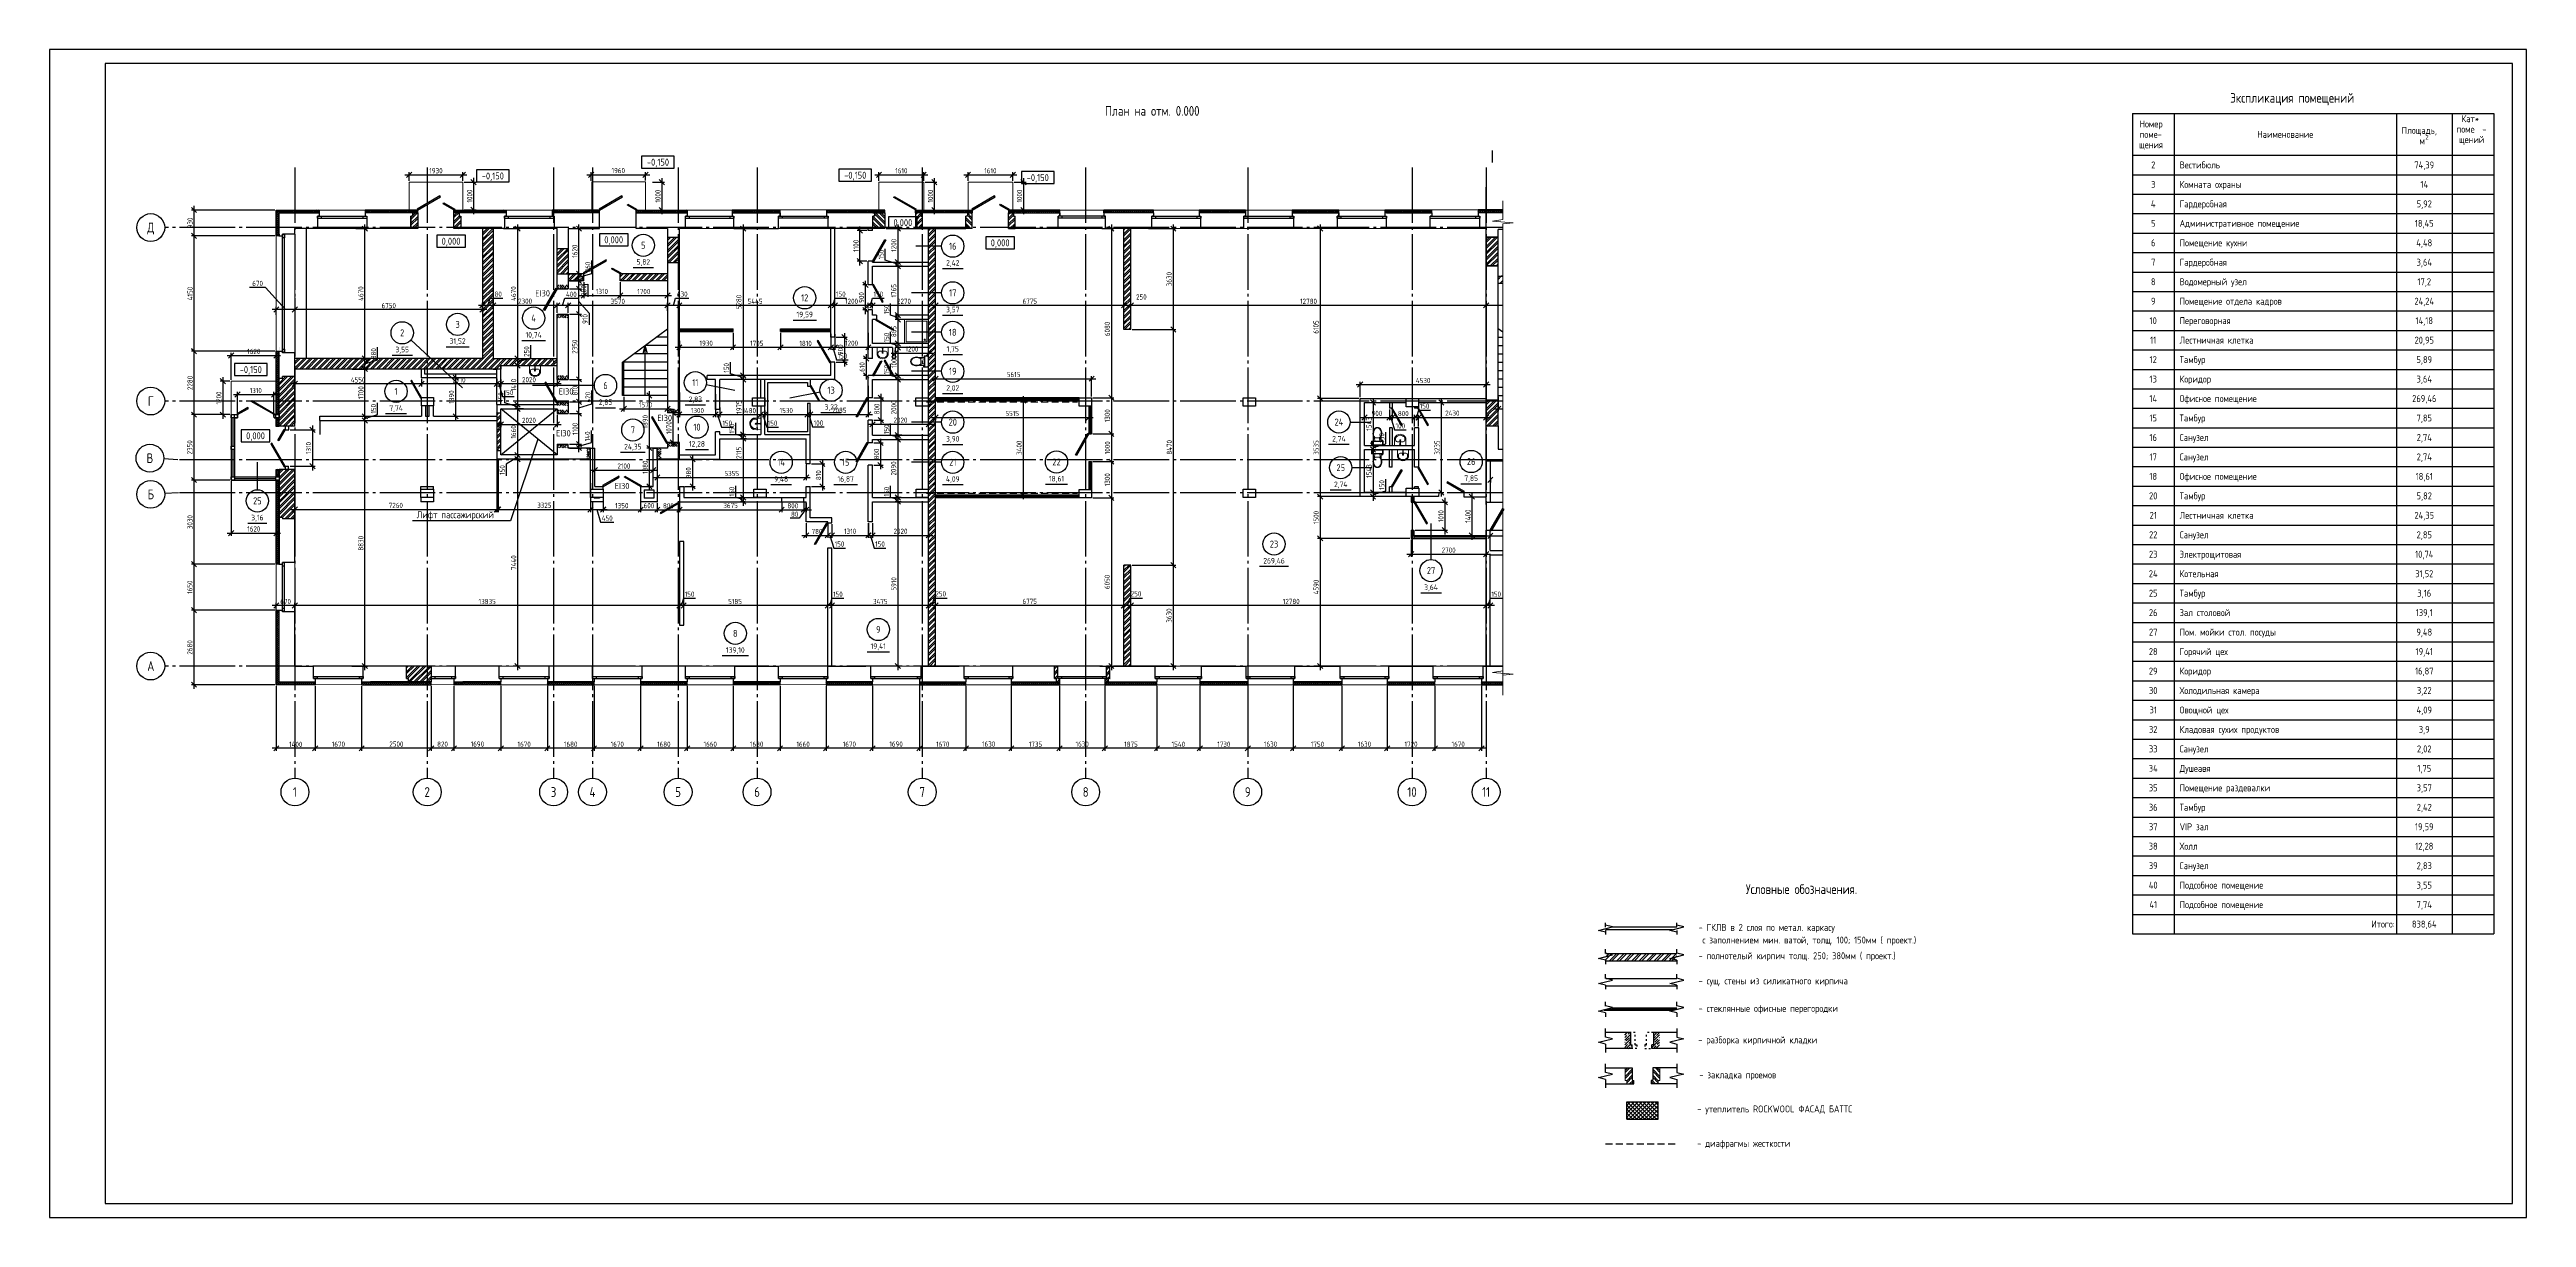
# Model space of a CAD drawing. Header units: metres. Extents: x 255227 to 344327, y -182590 to -140590.
import ezdxf
from ezdxf.enums import TextEntityAlignment as Align

# ---------------------------------------------------------------- set-up
doc = ezdxf.new("R2010")
doc.units = ezdxf.units.M
doc.header["$MEASUREMENT"] = 0
for name, pattern in [('ACAD_ISO03W100', [30, 12, -18]), ('DASHED2', [0.375, 0.25, -0.125]), ('GOST2.303 5', [24, 20, -1.5, 1, -1.5])]:
    doc.linetypes.add(name, pattern=pattern)
doc.styles.add('GOST 2.304', font='cs_gost2304.shx')

msp = doc.modelspace()

# ---------------------------------------------------------------- linework, layer by layer
at = {"color": 7, "linetype": 'Continuous', "lineweight": 25, "ltscale": 100}
for p, q in [((344327, -140590), (255227, -140590)), ((255227, -140590), (255227, -182590)), ((344327, -182590), (344327, -140590)), ((343827, -141090), (257227, -141090)), ((257227, -141090), (257227, -182090)), ((343827, -182090), (343827, -141090)), ((307117, -144223), (307117, -144653)), ((271761, -144921), (270588, -144921)), ((270588, -144921), (270588, -145351)), ((271761, -145351), (271761, -144921)), ((277701, -144425), (276527, -144425)), ((276527, -144425), (276527, -144855)), ((276527, -144855), (277701, -144855)), ((277701, -144855), (277701, -144425)), ((284798, -144895), (283625, -144895)), ((283625, -144895), (283625, -145325)), ((284798, -145325), (284798, -144895)), ((291363, -144978), (290189, -144978)), ((290189, -144978), (290189, -145408)), ((291363, -145408), (291363, -144978)), ((270588, -145351), (271761, -145351)), ((283625, -145325), (284798, -145325)), ((290189, -145408), (291363, -145408)), ((286438, -146600), (285408, -146600)), ((285408, -146600), (285408, -147030)), ((286438, -147030), (286438, -146600)), ((270185, -147268), (269155, -147268)), ((269155, -147268), (269155, -147698)), ((269155, -147698), (270185, -147698)), ((270185, -147698), (270185, -147268)), ((276036, -147216), (275006, -147216)), ((275006, -147216), (275006, -147646)), ((275006, -147646), (276036, -147646)), ((276036, -147646), (276036, -147216)), ((285408, -147030), (286438, -147030)), ((289938, -147325), (288908, -147325)), ((288908, -147325), (288908, -147755)), ((288908, -147755), (289938, -147755)), ((289938, -147755), (289938, -147325)), ((276222, -148428), (276952, -148428)), ((287345, -148461), (288090, -148461)), ((281976, -150317), (282811, -150317)), ((287350, -150138), (288085, -150138)), ((269490, -151275), (270325, -151275)), ((272213, -151048), (273068, -151048)), ((263054, -151883), (261880, -151883)), ((261880, -151883), (261880, -152313)), ((261880, -152313), (263054, -152313)), ((263054, -152313), (263054, -151883)), ((267549, -151578), (268279, -151578)), ((287373, -151558), (288063, -151558)), ((287353, -152959), (288083, -152959)), ((267316, -153683), (268071, -153683)), ((274862, -153471), (275592, -153471)), ((278092, -153367), (278822, -153367)), ((282977, -153642), (283707, -153642)), ((263152, -154264), (262122, -154264)), ((262122, -154264), (262122, -154694)), ((262122, -154694), (263152, -154694)), ((263152, -154694), (263152, -154264)), ((278099, -154971), (278934, -154971)), ((287353, -154788), (288083, -154788)), ((301233, -154786), (301983, -154786)), ((275763, -155069), (276658, -155069)), ((281171, -156232), (281916, -156232)), ((283446, -156232), (284286, -156232)), ((287345, -156232), (288090, -156232)), ((291055, -156222), (291845, -156222)), ((301300, -156426), (302050, -156426)), ((305999, -156205), (306734, -156205)), ((262361, -157621), (263046, -157621)), ((298752, -159174), (299797, -159174)), ((304550, -160127), (305295, -160127)), ((279425, -162385), (280365, -162385)), ((284635, -162247), (285440, -162247)), ((255227, -182590), (344327, -182590)), ((257227, -182090), (343827, -182090))]:
    msp.add_line(p, q, dxfattribs=at)
at = {"color": 7, "linetype": 'Continuous', "ltscale": 100}
for p, q in [((330151, -142890), (330151, -172390)), ((330151, -142890), (343151, -142890)), ((331651, -142890), (331651, -172390)), ((339651, -142890), (339651, -172390)), ((341651, -142890), (341651, -172390)), ((343151, -142890), (343151, -172390)), ((330151, -144390), (343151, -144390)), ((330151, -145090), (343151, -145090)), ((330151, -145790), (343151, -145790)), ((330151, -146490), (343151, -146490)), ((330151, -147190), (343151, -147190)), ((330151, -147890), (343151, -147890)), ((330151, -148590), (343151, -148590)), ((330151, -149290), (343151, -149290)), ((330151, -149990), (343151, -149990)), ((330151, -150690), (343151, -150690)), ((330151, -151390), (343151, -151390)), ((330151, -152090), (343151, -152090)), ((330151, -152790), (343151, -152790)), ((330151, -153490), (343151, -153490)), ((330151, -154190), (343151, -154190)), ((330151, -154890), (343151, -154890)), ((330151, -155590), (343151, -155590)), ((330151, -156290), (343151, -156290)), ((330151, -156990), (343151, -156990)), ((330151, -157690), (343151, -157690)), ((330151, -158390), (343151, -158390)), ((330151, -159090), (343151, -159090)), ((330151, -159790), (343151, -159790)), ((330151, -160490), (343151, -160490)), ((330151, -161190), (343151, -161190)), ((330151, -161890), (343151, -161890)), ((330151, -162590), (343151, -162590)), ((330151, -163290), (343151, -163290)), ((330151, -163990), (343151, -163990)), ((330151, -164690), (343151, -164690)), ((330151, -165390), (343151, -165390)), ((330151, -166090), (343151, -166090)), ((330151, -166790), (343151, -166790)), ((330151, -167490), (343151, -167490)), ((330151, -168190), (343151, -168190)), ((330151, -168890), (343151, -168890)), ((330151, -169590), (343151, -169590)), ((330151, -170290), (343151, -170290)), ((330151, -170990), (343151, -170990)), ((330151, -171690), (343151, -171690)), ((330151, -172390), (343151, -172390))]:
    msp.add_line(p, q, dxfattribs=at)
at = {"color": 7, "linetype": 'GOST2.303 5', "lineweight": 25, "ltscale": 100}
for p, q in [((264054, -144826), (264054, -166790)), ((268813, -144826), (268813, -166790)), ((273359, -144826), (273359, -166790)), ((274759, -144826), (274759, -166790)), ((277839, -144826), (277839, -166790)), ((280679, -144826), (280679, -166790)), ((286619, -144826), (286619, -166790)), ((292499, -144826), (292499, -166790)), ((298329, -144826), (298329, -166790)), ((304239, -144826), (304239, -166790)), ((306904, -144826), (306904, -166790)), ((307503, -146991), (259370, -146991)), ((307503, -153231), (259370, -153231)), ((259838, -155341), (259338, -155313)), ((307503, -155343), (259838, -155341)), ((259870, -156531), (259369, -156558)), ((307503, -156531), (259870, -156531)), ((307503, -162761), (259370, -162761))]:
    msp.add_line(p, q, dxfattribs=at)
at = {"color": 7, "ltscale": 75}
for p, q in [((268014, -145092), (270244, -145092)), ((268164, -145311), (268164, -144998)), ((270094, -145311), (270094, -144998)), ((270481, -145208), (270481, -146508)), ((274557, -145094), (276817, -145094)), ((274707, -145313), (274707, -145000)), ((276667, -145297), (276667, -145000)), ((277254, -145210), (277254, -146510)), ((284914, -145094), (286823, -145094)), ((285064, -145313), (285064, -145000)), ((286673, -145313), (286673, -145000)), ((287055, -145210), (287055, -146510)), ((288118, -145094), (290028, -145094)), ((288268, -145313), (288268, -145000)), ((289878, -145313), (289878, -145000)), ((290260, -145210), (290260, -146510)), ((270142, -145358), (270575, -145358)), ((276921, -145360), (277348, -145360)), ((286722, -145360), (287149, -145360)), ((289927, -145360), (290354, -145360)), ((266571, -162910), (266571, -146880)), ((270142, -146358), (270575, -146358)), ((272063, -146880), (272063, -162910)), ((274273, -155070), (274273, -146880)), ((276921, -146360), (277348, -146360)), ((280176, -146880), (280176, -157000)), ((284378, -148350), (284378, -146950)), ((285744, -146880), (285744, -162910)), ((286722, -146360), (287149, -146360)), ((289927, -146360), (290354, -146360)), ((300934, -146879), (300934, -162910)), ((264460, -147030), (264460, -151700)), ((266251, -147030), (266664, -147030)), ((271558, -147030), (272156, -147030)), ((273931, -147030), (274367, -147030)), ((280120, -147030), (280270, -147030)), ((284632, -147100), (284284, -147100)), ((285287, -148168), (285287, -147751)), ((285321, -147030), (285838, -147030)), ((302214, -147029), (300841, -147029)), ((273931, -148650), (274367, -148650)), ((274273, -148780), (274740, -148639)), ((274740, -148639), (274740, -148180)), ((284632, -148200), (284284, -148200)), ((285744, -148305), (285287, -148168)), ((285388, -148230), (285838, -148230)), ((285900, -148380), (285651, -148380)), ((307334, -148610), (307334, -148085)), ((273931, -148910), (274367, -148910)), ((273931, -149190), (274367, -149190)), ((274273, -149050), (274592, -149027)), ((274273, -149645), (274638, -150066)), ((274592, -149027), (274592, -149486)), ((275604, -149433), (277604, -149433)), ((275754, -148956), (275754, -149526)), ((277454, -149006), (277454, -149526)), ((284632, -149055), (284485, -149055)), ((284579, -150105), (284579, -148905)), ((273931, -150100), (274367, -150100)), ((274638, -150066), (274638, -150490)), ((284632, -149955), (284485, -149955)), ((285483, -150141), (285483, -149724)), ((285744, -150220), (285483, -150141)), ((285863, -150145), (285651, -150145)), ((285856, -150295), (285651, -150295)), ((267028, -151752), (267028, -151293)), ((272541, -151681), (272541, -151222)), ((277734, -151297), (284829, -151297)), ((277884, -151068), (277884, -151391)), ((279814, -150776), (279814, -151391)), ((281519, -150776), (281519, -151391)), ((283329, -150811), (283329, -151391)), ((283404, -151297), (283541, -151754)), ((283479, -150821), (283479, -151391)), ((283526, -150935), (283919, -150935)), ((283825, -150785), (283825, -151985)), ((284679, -150780), (284679, -151391)), ((285483, -151156), (285483, -150739)), ((285744, -151235), (285483, -151156)), ((285649, -151458), (285649, -151411)), ((285792, -151160), (285651, -151160)), ((285812, -151310), (285651, -151310)), ((286849, -151458), (286849, -151411)), ((261614, -151593), (263534, -151593)), ((261764, -152472), (261764, -151499)), ((263384, -152472), (263384, -151499)), ((266076, -151700), (266664, -151700)), ((266111, -152080), (266664, -152080)), ((266571, -151890), (267028, -151752)), ((269835, -152240), (269835, -153930)), ((271558, -151700), (272156, -151700)), ((272026, -151950), (272156, -151950)), ((272063, -151825), (272541, -151681)), ((279719, -152248), (279719, -151831)), ((280176, -152385), (279719, -152248)), ((280193, -152310), (280270, -152310)), ((283526, -151835), (283919, -151835)), ((283541, -151754), (283959, -151754)), ((284632, -151700), (284510, -151700)), ((284632, -152310), (284510, -152310)), ((284604, -151550), (284604, -152460)), ((285483, -152306), (285483, -151889)), ((285744, -152385), (285483, -152306)), ((285499, -151505), (286999, -151505)), ((285792, -152310), (285651, -152310)), ((261718, -152519), (261371, -152519)), ((261465, -152369), (261465, -153869)), ((273634, -152611), (263904, -152611)), ((264054, -152381), (264054, -152705)), ((268604, -152436), (268604, -152705)), ((269732, -152390), (269929, -152390)), ((271314, -152436), (271314, -152705)), ((271389, -152611), (271526, -153068)), ((271464, -152461), (271464, -152705)), ((271526, -153068), (271944, -153068)), ((271606, -153297), (271606, -152880)), ((273484, -152461), (273484, -152705)), ((273931, -152450), (274367, -152450)), ((274740, -153329), (274740, -152856)), ((275884, -153077), (275884, -153605)), ((276987, -153030), (276708, -153030)), ((276802, -152880), (276802, -156450)), ((277453, -153077), (277453, -153605)), ((277884, -152923), (277884, -153809)), ((279184, -152978), (279184, -153809)), ((280242, -152460), (280082, -152460)), ((284679, -152685), (284679, -153809)), ((284876, -153115), (285223, -153115)), ((285129, -152965), (285129, -154065)), ((285951, -152460), (285651, -152460)), ((290215, -153210), (290158, -153210)), ((290251, -153060), (290251, -156760)), ((302327, -153134), (300841, -153134)), ((302224, -152638), (307054, -152638)), ((302374, -153086), (302374, -152544)), ((302836, -153133), (302836, -156819)), ((305292, -153134), (305292, -156669)), ((306904, -153087), (306904, -152544)), ((307334, -153077), (307334, -153599)), ((261718, -153719), (261371, -153719)), ((266099, -153930), (266664, -153930)), ((266315, -153780), (266664, -153780)), ((266571, -153855), (267028, -153717)), ((267028, -153717), (267028, -153300)), ((269732, -153780), (269929, -153780)), ((271314, -154072), (273633, -154072)), ((271464, -153983), (271464, -154166)), ((272063, -153435), (271606, -153297)), ((272277, -153510), (271969, -153510)), ((272055, -153360), (272156, -153360)), ((273483, -153727), (273483, -154166)), ((273931, -153260), (274367, -153260)), ((273931, -153680), (274367, -153680)), ((274273, -153470), (274740, -153329)), ((275734, -153511), (277603, -153511)), ((277651, -153505), (277651, -154875)), ((277654, -153655), (277745, -153655)), ((277734, -153715), (284829, -153715)), ((279259, -153715), (279396, -154172)), ((279334, -153464), (279334, -153809)), ((279914, -154431), (279914, -154014)), ((280814, -153566), (280814, -153809)), ((280889, -153715), (281026, -154172)), ((280964, -153572), (280964, -153809)), ((282494, -153544), (282494, -153809)), ((282544, -153715), (282678, -154161)), ((282594, -153549), (282594, -153809)), ((284679, -154066), (286999, -154066)), ((284829, -154141), (284829, -153972)), ((284876, -153915), (285223, -153915)), ((285483, -154456), (285483, -154039)), ((286849, -154141), (286849, -153972)), ((286949, -153821), (292764, -153821)), ((287099, -153791), (287099, -153915)), ((292614, -153791), (292614, -153915)), ((302376, -153820), (307054, -153820)), ((302526, -153847), (302526, -153913)), ((302716, -153283), (302930, -153283)), ((303426, -153530), (303426, -153913)), ((303476, -153820), (303609, -154265)), ((303526, -153466), (303526, -153913)), ((304325, -154146), (304325, -153726)), ((304327, -154146), (304327, -153726)), ((304402, -153820), (304481, -153558)), ((304474, -154146), (304474, -153726)), ((304477, -154146), (304477, -153726)), ((304481, -153558), (304898, -153558)), ((305145, -153284), (305386, -153284)), ((306904, -153919), (306904, -153726)), ((307184, -153505), (307503, -153505)), ((273932, -154780), (274367, -154780)), ((273932, -154920), (274367, -154920)), ((274273, -154850), (274718, -154716)), ((274718, -154716), (274718, -154285)), ((277127, -154920), (276708, -154920)), ((276967, -154920), (276708, -154920)), ((277654, -154725), (277745, -154725)), ((279396, -154172), (279814, -154172)), ((280176, -154510), (279914, -154431)), ((280268, -154435), (280082, -154435)), ((280302, -154585), (280082, -154585)), ((281026, -154172), (281444, -154172)), ((282678, -154161), (283095, -154161)), ((284876, -154735), (285211, -154735)), ((285117, -154585), (285117, -155685)), ((285744, -154535), (285483, -154456)), ((285882, -154460), (285651, -154460)), ((285894, -154610), (285651, -154610)), ((302716, -154826), (302930, -154826)), ((302726, -154976), (302930, -154976)), ((302836, -154901), (303293, -154764)), ((303293, -154764), (303293, -154347)), ((303609, -154265), (304026, -154265)), ((264054, -155737), (264054, -157225)), ((271314, -155388), (271314, -157225)), ((272063, -155245), (271656, -155501)), ((271656, -155501), (271656, -155918)), ((272403, -155170), (271969, -155170)), ((272514, -155320), (271969, -155320)), ((274689, -155716), (277089, -155716)), ((274839, -155736), (274839, -155623)), ((276939, -155736), (276939, -155623)), ((277089, -155627), (277089, -156074)), ((278252, -155320), (278455, -155320)), ((278361, -155170), (278361, -156450)), ((282444, -155508), (282444, -156074)), ((282641, -155490), (283121, -155490)), ((283027, -155340), (283027, -156450)), ((284876, -155535), (285211, -155535)), ((271364, -156178), (271364, -157225)), ((274689, -156178), (274689, -157225)), ((276892, -156300), (276708, -156300)), ((276939, -155980), (282594, -155980)), ((278086, -156300), (278455, -156300)), ((279914, -156696), (279914, -156279)), ((280176, -156775), (279914, -156696)), ((280129, -156700), (280082, -156700)), ((282641, -156300), (283121, -156300)), ((285483, -156696), (285483, -156279)), ((285744, -156775), (285483, -156696)), ((285857, -156700), (285651, -156700)), ((290325, -156610), (290158, -156610)), ((303847, -156669), (300841, -156669)), ((302706, -156519), (302930, -156519)), ((302836, -156594), (303293, -156457)), ((303293, -156457), (303293, -156040)), ((305196, -156519), (305386, -156519)), ((305420, -156714), (305420, -158024)), ((306393, -156520), (306393, -158219)), ((306410, -156670), (306487, -156670)), ((307057, -155998), (307057, -156154)), ((263904, -157131), (275289, -157131)), ((274914, -157131), (275051, -157588)), ((275051, -157588), (275525, -157588)), ((275139, -157036), (275139, -157225)), ((276339, -157137), (282632, -157137)), ((276489, -156821), (276489, -157231)), ((277089, -156896), (277089, -157231)), ((277889, -156896), (277889, -157231)), ((280249, -156850), (280082, -156850)), ((281564, -156896), (281564, -157231)), ((282192, -157442), (281873, -157442)), ((282404, -157137), (282192, -157442)), ((282364, -156896), (282364, -157231)), ((282444, -156896), (282444, -157231)), ((282444, -157622), (282444, -158154)), ((283224, -157642), (283224, -158154)), ((283374, -157662), (283374, -158154)), ((284679, -157622), (284679, -158154)), ((284684, -157622), (284684, -158154)), ((284829, -157622), (284829, -158154)), ((285857, -156850), (285651, -156850)), ((286849, -157526), (286849, -158154)), ((304354, -156864), (305514, -156864)), ((307027, -156864), (307503, -156864)), ((282294, -158061), (286999, -158061)), ((283299, -158061), (283436, -158518)), ((283436, -158518), (283854, -158518)), ((284754, -158061), (284891, -158518)), ((284891, -158518), (285309, -158518)), ((304160, -158169), (300841, -158169)), ((304207, -158216), (304207, -158833)), ((304354, -157874), (305514, -157874)), ((306410, -158069), (306487, -158069)), ((306905, -158074), (307503, -158074)), ((306907, -158217), (306907, -158833)), ((307027, -157874), (307503, -157874)), ((307055, -158563), (307055, -157980)), ((304057, -158739), (307057, -158739)), ((277964, -160584), (278043, -160322)), ((278043, -160322), (278460, -160322)), ((283299, -160584), (283378, -160322)), ((283378, -160322), (283795, -160322)), ((286974, -160584), (287055, -160315)), ((287055, -160315), (287514, -160315)), ((294002, -160584), (294082, -160315)), ((294082, -160315), (294542, -160315)), ((306980, -160584), (307058, -160322)), ((307058, -160322), (307476, -160322)), ((307205, -160584), (263234, -160584)), ((263384, -160976), (263384, -160490)), ((264054, -160947), (264054, -160490)), ((277889, -160939), (277889, -160490)), ((278039, -160924), (278039, -160490)), ((283224, -160712), (283224, -160490)), ((283374, -160694), (283374, -160490)), ((286849, -160708), (286849, -160490)), ((287099, -160722), (287099, -160490)), ((293875, -160684), (293875, -160490)), ((293877, -160684), (293877, -160490)), ((294127, -160665), (294127, -160490)), ((306905, -160662), (306905, -160490)), ((306907, -160662), (306907, -160490)), ((307054, -160662), (307054, -160490)), ((307055, -160662), (307055, -160490)), ((266099, -162760), (266664, -162760)), ((272253, -162760), (271969, -162760)), ((285711, -162760), (285651, -162760)), ((302910, -162760), (300841, -162760))]:
    msp.add_line(p, q, dxfattribs=at)
at = {"color": 0, "linetype": 'ByBlock'}
for p, q in [((268258, -144998), (268070, -145186)), ((270000, -145186), (270187, -144998)), ((274801, -145000), (274613, -145188)), ((276573, -145188), (276761, -145000)), ((285157, -145000), (284970, -145188)), ((286580, -145188), (286767, -145000)), ((288362, -145000), (288174, -145188)), ((289784, -145188), (289972, -145000)), ((270575, -145452), (270387, -145264)), ((277348, -145453), (277160, -145266)), ((287149, -145453), (286962, -145266)), ((290354, -145453), (290166, -145266)), ((260516, -146453), (260329, -146266)), ((266664, -147123), (266477, -146936)), ((270387, -146264), (270575, -146452)), ((272156, -147123), (271969, -146936)), ((274367, -147123), (274179, -146936)), ((277160, -146266), (277348, -146453)), ((280270, -147124), (280082, -146936)), ((284471, -147194), (284284, -147006)), ((285838, -147124), (285651, -146936)), ((286962, -146266), (287149, -146453)), ((290166, -146266), (290354, -146453)), ((293518, -147124), (293330, -146936)), ((295744, -147124), (295557, -146936)), ((301028, -147123), (300841, -146935)), ((260516, -147383), (260329, -147196)), ((274367, -148743), (274179, -148556)), ((284284, -148106), (284471, -148294)), ((285651, -148136), (285838, -148324)), ((285651, -148286), (285838, -148474)), ((274179, -148816), (274367, -149003)), ((274367, -149283), (274179, -149096)), ((274538, -149339), (274351, -149526)), ((275661, -149526), (275848, -149339)), ((277361, -149526), (277548, -149339)), ((284673, -149149), (284485, -148961)), ((263478, -149845), (263291, -150033)), ((264148, -149845), (263961, -150033)), ((270898, -149697), (270711, -149884)), ((270711, -150033), (270898, -149845)), ((271278, -149697), (271091, -149884)), ((273391, -149884), (273578, -149697)), ((273791, -149884), (273978, -149697)), ((274179, -150006), (274367, -150193)), ((277361, -149884), (277548, -149697)), ((277978, -149697), (277791, -149884)), ((283423, -149697), (283236, -149884)), ((283386, -149884), (283573, -149697)), ((284485, -149861), (284673, -150049)), ((284773, -149697), (284586, -149884)), ((284736, -149884), (284923, -149697)), ((285651, -150051), (285838, -150239)), ((285651, -150201), (285838, -150389)), ((287006, -149884), (287193, -149697)), ((287195, -149697), (287008, -149884)), ((293971, -149697), (293783, -149884)), ((294221, -149697), (294033, -149884)), ((295744, -150754), (295557, -150566)), ((306813, -149884), (307001, -149697)), ((307002, -149697), (306814, -149884)), ((260329, -151346), (260516, -151533)), ((260516, -151534), (260329, -151347)), ((277978, -151204), (277791, -151391)), ((279908, -151204), (279721, -151391)), ((281613, -151204), (281426, -151391)), ((283423, -151204), (283236, -151391)), ((283386, -151391), (283573, -151204)), ((283919, -151029), (283731, -150841)), ((284586, -151391), (284773, -151204)), ((285743, -151411), (285556, -151599)), ((285838, -151254), (285651, -151066)), ((285651, -151216), (285838, -151404)), ((286756, -151599), (286943, -151411)), ((261858, -151499), (261670, -151687)), ((263290, -151687), (263477, -151499)), ((266477, -151606), (266664, -151793)), ((266664, -152173), (266477, -151986)), ((269929, -152483), (269741, -152296)), ((272156, -151793), (271969, -151606)), ((271969, -151856), (272156, -152043)), ((274367, -152543), (274179, -152356)), ((280270, -152404), (280082, -152216)), ((283731, -151741), (283919, -151929)), ((284697, -151794), (284510, -151606)), ((284510, -152216), (284697, -152404)), ((285838, -152404), (285651, -152216)), ((287193, -152332), (287006, -152520)), ((292621, -152520), (292808, -152332)), ((261559, -152613), (261371, -152425)), ((262085, -152903), (261898, -153090)), ((263208, -153090), (263395, -152903)), ((264148, -152517), (263961, -152705)), ((268698, -152517), (268511, -152705)), ((271408, -152517), (271221, -152705)), ((271371, -152705), (271558, -152517)), ((273391, -152705), (273578, -152517)), ((274179, -153166), (274367, -153353)), ((276896, -153124), (276708, -152936)), ((280082, -152366), (280270, -152554)), ((285223, -153209), (285036, -153021)), ((285651, -152366), (285838, -152554)), ((290345, -153304), (290158, -153116)), ((293518, -153204), (293330, -153016)), ((300841, -153041), (301028, -153228)), ((302468, -152544), (302280, -152732)), ((302930, -153377), (302743, -153190)), ((305386, -153378), (305198, -153191)), ((306810, -152732), (306998, -152544)), ((260516, -153814), (260329, -153626)), ((261371, -153625), (261559, -153813)), ((266477, -153686), (266664, -153873)), ((266477, -153836), (266664, -154023)), ((269741, -153686), (269929, -153873)), ((271558, -153978), (271370, -154166)), ((271969, -153266), (272156, -153453)), ((272156, -153603), (271969, -153416)), ((273390, -154166), (273577, -153978)), ((274367, -153773), (274179, -153586)), ((275977, -153417), (275790, -153605)), ((277360, -153605), (277547, -153417)), ((277745, -153748), (277557, -153561)), ((277978, -153622), (277791, -153809)), ((279091, -153809), (279278, -153622)), ((279241, -153809), (279428, -153622)), ((280908, -153622), (280721, -153809)), ((280871, -153809), (281058, -153622)), ((282401, -153809), (282588, -153622)), ((282501, -153809), (282688, -153622)), ((284586, -153809), (284773, -153622)), ((284923, -153972), (284736, -154160)), ((285036, -153821), (285223, -154009)), ((286756, -154160), (286943, -153972)), ((287193, -153728), (287006, -153915)), ((292521, -153915), (292708, -153728)), ((302620, -153726), (302432, -153913)), ((303519, -153726), (303332, -153913)), ((303432, -153913), (303619, -153726)), ((304232, -153913), (304419, -153726)), ((304421, -153726), (304234, -153913)), ((304568, -153726), (304380, -153913)), ((304383, -153913), (304571, -153726)), ((306810, -153913), (306998, -153726)), ((307428, -153412), (307240, -153599)), ((264783, -154359), (264596, -154171)), ((274179, -154686), (274367, -154873)), ((274179, -154826), (274367, -155013)), ((276896, -155013), (276708, -154826)), ((276708, -154827), (276896, -155014)), ((277557, -154631), (277745, -154818)), ((280082, -154341), (280270, -154528)), ((280270, -154678), (280082, -154491)), ((285211, -154829), (285023, -154641)), ((285651, -154366), (285838, -154554)), ((285651, -154516), (285838, -154704)), ((293518, -154504), (293330, -154316)), ((302743, -154732), (302930, -154920)), ((302743, -154882), (302930, -155070)), ((264596, -155482), (264783, -155669)), ((272156, -155263), (271969, -155076)), ((272156, -155413), (271969, -155226)), ((274933, -155623), (274746, -155810)), ((276846, -155810), (277033, -155623)), ((277183, -155886), (276996, -156074)), ((278455, -155413), (278267, -155226)), ((282351, -156074), (282538, -155886)), ((283121, -155584), (282933, -155396)), ((285023, -155441), (285211, -155629)), ((293518, -155504), (293330, -155316)), ((260516, -156164), (260329, -155976)), ((276708, -156206), (276896, -156393)), ((278267, -156206), (278455, -156393)), ((280270, -156793), (280082, -156606)), ((280082, -156756), (280270, -156943)), ((282933, -156206), (283121, -156394)), ((285651, -156606), (285838, -156794)), ((285651, -156756), (285838, -156944)), ((290158, -156516), (290345, -156704)), ((293518, -156804), (293330, -156616)), ((301028, -156763), (300841, -156575)), ((302930, -156613), (302743, -156425)), ((302743, -156575), (302930, -156763)), ((305198, -156426), (305386, -156613)), ((305514, -156958), (305326, -156770)), ((306487, -156763), (306299, -156576)), ((307151, -155967), (306963, -156154)), ((264148, -157037), (263961, -157225)), ((271221, -157225), (271408, -157037)), ((271458, -157037), (271271, -157225)), ((274596, -157225), (274783, -157037)), ((275046, -157225), (275233, -157037)), ((275233, -157043), (275046, -157231)), ((276583, -157043), (276396, -157231)), ((277183, -157043), (276996, -157231)), ((277983, -157043), (277796, -157231)), ((281471, -157231), (281658, -157043)), ((282271, -157231), (282458, -157043)), ((282538, -157043), (282351, -157231)), ((261859, -157885), (261671, -158073)), ((263291, -158073), (263478, -157885)), ((282538, -157967), (282351, -158154)), ((283318, -157967), (283131, -158154)), ((283281, -158154), (283468, -157967)), ((284773, -157967), (284586, -158154)), ((284591, -158154), (284778, -157967)), ((284736, -158154), (284923, -157967)), ((286756, -158154), (286943, -157967)), ((300841, -158075), (301028, -158263)), ((305326, -157780), (305514, -157968)), ((306299, -157975), (306487, -158163)), ((307149, -157980), (306961, -158168)), ((260516, -159193), (260329, -159006)), ((295744, -159224), (295557, -159036)), ((304301, -158645), (304113, -158833)), ((306813, -158833), (307001, -158645)), ((260516, -160843), (260329, -160656)), ((263478, -160490), (263291, -160677)), ((264148, -160490), (263961, -160677)), ((277796, -160677), (277983, -160490)), ((278133, -160490), (277946, -160677)), ((283318, -160490), (283131, -160677)), ((283468, -160490), (283281, -160677)), ((286943, -160490), (286756, -160677)), ((287193, -160490), (287006, -160677)), ((293781, -160677), (293969, -160490)), ((293971, -160490), (293783, -160677)), ((294033, -160677), (294221, -160490)), ((306999, -160490), (306811, -160677)), ((306813, -160677), (307001, -160490)), ((307148, -160490), (306960, -160677)), ((306961, -160677), (307149, -160490)), ((266477, -162666), (266664, -162853)), ((271969, -162666), (272156, -162853)), ((285651, -162666), (285838, -162853)), ((293330, -162666), (293518, -162854)), ((295557, -162666), (295744, -162853)), ((300841, -162666), (301028, -162853)), ((260329, -163336), (260516, -163523)), ((263478, -165624), (263291, -165811)), ((264691, -165811), (264878, -165624)), ((266548, -165624), (266361, -165811)), ((269048, -165624), (268861, -165811)), ((269681, -165811), (269868, -165624)), ((271371, -165811), (271558, -165624)), ((273041, -165811), (273228, -165624)), ((274908, -165624), (274721, -165811)), ((276391, -165811), (276578, -165624)), ((278258, -165624), (278071, -165811)), ((279731, -165811), (279918, -165624)), ((281411, -165811), (281598, -165624)), ((283258, -165624), (283071, -165811)), ((284741, -165811), (284928, -165624)), ((286618, -165624), (286431, -165811)), ((288101, -165811), (288288, -165624)), ((289731, -165811), (289918, -165624)), ((291465, -165811), (291653, -165624)), ((293096, -165811), (293283, -165624)), ((295158, -165624), (294971, -165811)), ((296698, -165624), (296511, -165811)), ((298428, -165624), (298241, -165811)), ((300058, -165624), (299871, -165811)), ((301621, -165811), (301808, -165624)), ((303251, -165811), (303438, -165624)), ((304971, -165811), (305158, -165624)), ((306828, -165624), (306641, -165811))]:
    msp.add_line(p, q, dxfattribs=at)
at = {"color": 7, "linetype": 'Continuous', "lineweight": 5}
for p, q in [((268164, -146358), (268164, -145358)), ((268164, -145358), (270095, -145358)), ((270095, -146358), (270095, -145358)), ((274734, -146344), (274734, -145344)), ((274734, -145344), (276665, -145344)), ((276665, -146344), (276665, -145344)), ((285064, -146360), (285064, -145360)), ((285064, -145360), (286675, -145360)), ((286675, -146360), (286675, -145360)), ((288268, -146360), (288268, -145360)), ((289880, -145360), (288268, -145360)), ((289880, -146360), (289880, -145360)), ((285158, -151320), (285224, -151320)), ((285220, -151456), (285167, -151456)), ((285188, -151313), (285188, -151473)), ((285201, -151313), (285201, -151473)), ((272653, -151960), (272719, -151960)), ((272715, -152096), (272662, -152096)), ((272683, -151953), (272683, -152113)), ((272695, -151953), (272696, -152112)), ((261765, -153719), (261765, -152519)), ((261765, -152519), (263384, -152519)), ((280811, -154040), (280651, -154041)), ((280811, -154053), (280651, -154053)), ((280668, -154073), (280668, -154019)), ((280804, -154010), (280804, -154076)), ((303776, -154816), (303843, -154816)), ((303839, -154680), (303785, -154680)), ((303806, -154823), (303807, -154663)), ((303819, -154823), (303819, -154663)), ((303877, -154986), (303944, -154986)), ((303907, -154979), (303907, -155139)), ((303920, -154979), (303920, -155139)), ((303940, -155123), (303886, -155123))]:
    msp.add_line(p, q, dxfattribs=at)
at = {"color": 7}
for p, q in [((269271, -145850), (268448, -146325)), ((268468, -146360), (269291, -145885)), ((269291, -145885), (269271, -145850)), ((269391, -146135), (269411, -146100)), ((269411, -146100), (269801, -146325)), ((275817, -145851), (274994, -146326)), ((275014, -146360), (275837, -145885)), ((275837, -145885), (275817, -145851)), ((285596, -145907), (285616, -145873)), ((286375, -146357), (285596, -145907)), ((285616, -145873), (286395, -146323)), ((289222, -145850), (288399, -146325)), ((288419, -146360), (289242, -145885)), ((289242, -145885), (289222, -145850)), ((264865, -146585), (266644, -146585)), ((264865, -146655), (264865, -146585)), ((264865, -146655), (266644, -146655)), ((264998, -146585), (264998, -146655)), ((266511, -146655), (266511, -146585)), ((266644, -146585), (266644, -146655)), ((268448, -146325), (268468, -146360)), ((269781, -146360), (269391, -146135)), ((269801, -146325), (269781, -146360)), ((271594, -146585), (273374, -146585)), ((271594, -146655), (271594, -146585)), ((271594, -146655), (273374, -146655)), ((271728, -146585), (271728, -146655)), ((273240, -146655), (273240, -146585)), ((273374, -146585), (273374, -146655)), ((274994, -146326), (275014, -146360)), ((276012, -146182), (276032, -146147)), ((276324, -146360), (276012, -146182)), ((276032, -146147), (276344, -146326)), ((276344, -146326), (276324, -146360)), ((278104, -146585), (279844, -146586)), ((278104, -146585), (278238, -146585)), ((278104, -146655), (278104, -146585)), ((278104, -146655), (279844, -146655)), ((278238, -146585), (278238, -146655)), ((279711, -146585), (279844, -146585)), ((279711, -146655), (279711, -146585)), ((279844, -146585), (279844, -146655)), ((281450, -146585), (283240, -146585)), ((281450, -146655), (281450, -146585)), ((283240, -146655), (281450, -146655)), ((281583, -146585), (281583, -146655)), ((283107, -146655), (283107, -146585)), ((283240, -146585), (283240, -146655)), ((286395, -146323), (286375, -146357)), ((288399, -146325), (288419, -146360)), ((289416, -146181), (289436, -146147)), ((289729, -146360), (289416, -146181)), ((289436, -146147), (289749, -146325)), ((289749, -146325), (289729, -146360)), ((293214, -146585), (291514, -146585)), ((291514, -146585), (291514, -146655)), ((293214, -146655), (291514, -146655)), ((291648, -146655), (291648, -146585)), ((293081, -146585), (293081, -146655)), ((293214, -146655), (293214, -146585)), ((294874, -146585), (296647, -146585)), ((294874, -146655), (294874, -146585)), ((294874, -146655), (296647, -146655)), ((295008, -146585), (295008, -146655)), ((296514, -146655), (296514, -146585)), ((296647, -146585), (296647, -146655)), ((298194, -146586), (298328, -146586)), ((298194, -146655), (298194, -146586)), ((298194, -146655), (299968, -146655)), ((298328, -146655), (298194, -146655)), ((298254, -146585), (299923, -146585)), ((298328, -146586), (298328, -146655)), ((299850, -146586), (299984, -146586)), ((299850, -146655), (299850, -146586)), ((299984, -146655), (299850, -146655)), ((299984, -146586), (299984, -146655)), ((301544, -146585), (303324, -146586)), ((301544, -146586), (301678, -146586)), ((301544, -146655), (301544, -146586)), ((301544, -146655), (303324, -146655)), ((301678, -146655), (301544, -146655)), ((301678, -146586), (301678, -146655)), ((303191, -146585), (303324, -146585)), ((303191, -146655), (303191, -146585)), ((303324, -146585), (303324, -146655)), ((304894, -146585), (306673, -146585)), ((304894, -146654), (306674, -146654)), ((306540, -146584), (306674, -146584)), ((306540, -146654), (306540, -146584)), ((306674, -146584), (306674, -146654)), ((263609, -147363), (263609, -147230)), ((263609, -147230), (263679, -147230)), ((263609, -151500), (263609, -147230)), ((263679, -147363), (263609, -147363)), ((263679, -147230), (263679, -147363)), ((263679, -151500), (263679, -147230)), ((284829, -148200), (285279, -147421)), ((285314, -147441), (284864, -148220)), ((285279, -147421), (285314, -147441)), ((275247, -148150), (274424, -148625)), ((274424, -148625), (274444, -148660)), ((274444, -148660), (275267, -148185)), ((275267, -148185), (275247, -148150)), ((275442, -148481), (275462, -148447)), ((275754, -148660), (275442, -148481)), ((275462, -148447), (275774, -148625)), ((275774, -148625), (275754, -148660)), ((284864, -148220), (284829, -148200)), ((273000, -149949), (273450, -149170)), ((273484, -149190), (273034, -149969)), ((273450, -149170), (273484, -149190)), ((284864, -149035), (284829, -149055)), ((284829, -149055), (285181, -149672)), ((285215, -149652), (284864, -149035)), ((285181, -149672), (285215, -149652)), ((273034, -149969), (273000, -149949)), ((284959, -150330), (284979, -150295)), ((285568, -150676), (284959, -150330)), ((284979, -150295), (285588, -150641)), ((263609, -151500), (263609, -151366)), ((263609, -151366), (263679, -151366)), ((263679, -151366), (263679, -151500)), ((282879, -151056), (282845, -151076)), ((282845, -151076), (283295, -151855)), ((283329, -151835), (282879, -151056)), ((285588, -150641), (285568, -150676)), ((263679, -151500), (263609, -151500)), ((283295, -151855), (283329, -151835)), ((284829, -152310), (285129, -151779)), ((284864, -152330), (284829, -152310)), ((285163, -151799), (284864, -152330)), ((285129, -151779), (285163, -151799)), ((285285, -151759), (285250, -151779)), ((285250, -151779), (285549, -152310)), ((285584, -152290), (285285, -151759)), ((285549, -152310), (285584, -152290)), ((262482, -153244), (262502, -153210)), ((263304, -153719), (262482, -153244)), ((262502, -153210), (263324, -153685)), ((268253, -152483), (268218, -152503)), ((268218, -152503), (268570, -153120)), ((268604, -153100), (268253, -152483)), ((268570, -153120), (268604, -153100)), ((273081, -152557), (273046, -152577)), ((273046, -152577), (273450, -153280)), ((273484, -153260), (273081, -152557)), ((282629, -152679), (282594, -152699)), ((282594, -152699), (282895, -153232)), ((282929, -153212), (282629, -152679)), ((282895, -153232), (282929, -153212)), ((284247, -153789), (284645, -153095)), ((284679, -153115), (284281, -153809)), ((284645, -153095), (284679, -153115)), ((261765, -153719), (261765, -156070)), ((261765, -153719), (261992, -153719)), ((261825, -153839), (261825, -154854)), ((261885, -153839), (261885, -155950)), ((261885, -153839), (261992, -153839)), ((262361, -153460), (261972, -153685)), ((261972, -153685), (261992, -153719)), ((261992, -153719), (262381, -153494)), ((262381, -153494), (262361, -153460)), ((263324, -153685), (263304, -153719)), ((263304, -153719), (263484, -153719)), ((263304, -153839), (263484, -153839)), ((273450, -153280), (273484, -153260)), ((276916, -153800), (276882, -153820)), ((276882, -153820), (277420, -154745)), ((277454, -154725), (276916, -153800)), ((284281, -153809), (284247, -153789)), ((303530, -153483), (303496, -153503)), ((303496, -153503), (303846, -154109)), ((303880, -154089), (303530, -153483)), ((303846, -154109), (303880, -154089)), ((304477, -153483), (304443, -153503)), ((304443, -153503), (304793, -154109)), ((304827, -154089), (304477, -153483)), ((304793, -154109), (304827, -154089)), ((261885, -154974), (261765, -154974)), ((261825, -154974), (261825, -155950)), ((263223, -154748), (263188, -154768)), ((263188, -154768), (263663, -155596)), ((263698, -155576), (263223, -154748)), ((263438, -154640), (263663, -154245)), ((263473, -154660), (263438, -154640)), ((263698, -154265), (263473, -154660)), ((263663, -154245), (263698, -154265)), ((277420, -154745), (277454, -154725)), ((284249, -155410), (284645, -154715)), ((284679, -154735), (284283, -155430)), ((284645, -154715), (284679, -154735)), ((292130, -155169), (292580, -154390)), ((292614, -154410), (292164, -155189)), ((292580, -154390), (292614, -154410)), ((263663, -155596), (263698, -155576)), ((284283, -155430), (284249, -155410)), ((292164, -155189), (292130, -155169)), ((303496, -156299), (303846, -155693)), ((303880, -155713), (303530, -156319)), ((303846, -155693), (303880, -155713)), ((304482, -155609), (304447, -155629)), ((304447, -155629), (304797, -156235)), ((304832, -156215), (304482, -155609)), ((261765, -156070), (263484, -156070)), ((261885, -155950), (263484, -155950)), ((261885, -156010), (263364, -156010)), ((275704, -155927), (275119, -156265)), ((275119, -156265), (275139, -156300)), ((275139, -156300), (275724, -155962)), ((275724, -155962), (275704, -155927)), ((275905, -155962), (275925, -155927)), ((276489, -156300), (275905, -155962)), ((275925, -155927), (276509, -156265)), ((276509, -156265), (276489, -156300)), ((281564, -156700), (282364, -156700)), ((303530, -156319), (303496, -156299)), ((304797, -156235), (304832, -156215)), ((305513, -156130), (305493, -156165)), ((305493, -156165), (306108, -156520)), ((306128, -156485), (305513, -156130)), ((306108, -156520), (306128, -156485)), ((277889, -156850), (277194, -157245)), ((277194, -157245), (277214, -157280)), ((277214, -157280), (277909, -156884)), ((277909, -156884), (277889, -156850)), ((281564, -156850), (282364, -156850)), ((282740, -158374), (283190, -157595)), ((283224, -157615), (282774, -158394)), ((283190, -157595), (283224, -157615)), ((304342, -156844), (304307, -156864)), ((304307, -156864), (304757, -157644)), ((304792, -157624), (304342, -156844)), ((304757, -157644), (304792, -157624)), ((307054, -157874), (307504, -157095)), ((307539, -157115), (307089, -157894)), ((307504, -157095), (307539, -157115)), ((282774, -158394), (282740, -158374)), ((307089, -157894), (307054, -157874)), ((263609, -159040), (263679, -159040)), ((263609, -160810), (263609, -159040)), ((263679, -159173), (263609, -159173)), ((263679, -160810), (263679, -159040)), ((263609, -160676), (263679, -160676)), ((263679, -160810), (263609, -160810)), ((264724, -163135), (266514, -163135)), ((264724, -163205), (264724, -163135)), ((264724, -163205), (266513, -163205)), ((264858, -163205), (264724, -163205)), ((264858, -163135), (264858, -163205)), ((266381, -163205), (266381, -163135)), ((266514, -163205), (266381, -163205)), ((266514, -163135), (266514, -163205)), ((268954, -163135), (269834, -163135)), ((268954, -163205), (268954, -163135)), ((268954, -163205), (269834, -163205)), ((269088, -163135), (269088, -163205)), ((269701, -163205), (269701, -163135)), ((269834, -163135), (269834, -163205)), ((271405, -163135), (273195, -163135)), ((271405, -163205), (271405, -163135)), ((271405, -163205), (273195, -163205)), ((271538, -163135), (271538, -163205)), ((273061, -163205), (273061, -163135)), ((273195, -163135), (273195, -163205)), ((274755, -163135), (276545, -163135)), ((274755, -163205), (274755, -163135)), ((274755, -163205), (276545, -163205)), ((274888, -163135), (274888, -163205)), ((276411, -163205), (276411, -163135)), ((276545, -163135), (276545, -163205)), ((278104, -163135), (279884, -163135)), ((278104, -163205), (278104, -163135)), ((278104, -163205), (279883, -163205)), ((278238, -163205), (278104, -163205)), ((278238, -163135), (278238, -163205)), ((279751, -163205), (279751, -163135)), ((279884, -163205), (279751, -163205)), ((279884, -163135), (279884, -163205)), ((281444, -163135), (283224, -163135)), ((281444, -163205), (281444, -163135)), ((281444, -163205), (283223, -163205)), ((281578, -163205), (281444, -163205)), ((281578, -163135), (281578, -163205)), ((283091, -163205), (283091, -163135)), ((283224, -163205), (283091, -163205)), ((283224, -163135), (283224, -163205)), ((284774, -163135), (286583, -163135)), ((284774, -163205), (284774, -163135)), ((284908, -163205), (284774, -163205)), ((284793, -163205), (286581, -163205)), ((284908, -163135), (284908, -163205)), ((286449, -163205), (286449, -163135)), ((286583, -163205), (286449, -163205)), ((286583, -163135), (286583, -163205)), ((288134, -163135), (289884, -163135)), ((288134, -163205), (288134, -163135)), ((288134, -163205), (289883, -163205)), ((288268, -163205), (288134, -163205)), ((288268, -163135), (288268, -163205)), ((289751, -163205), (289751, -163135)), ((289884, -163205), (289751, -163205)), ((289884, -163135), (289884, -163205)), ((291499, -163132), (293249, -163132)), ((291499, -163202), (291499, -163132)), ((291499, -163202), (293249, -163202)), ((291633, -163132), (291633, -163202)), ((293116, -163202), (293116, -163132)), ((293249, -163132), (293249, -163202)), ((295004, -163135), (296664, -163135)), ((295004, -163205), (295004, -163135)), ((295004, -163205), (296663, -163205)), ((295138, -163205), (295004, -163205)), ((295138, -163135), (295138, -163205)), ((296531, -163205), (296531, -163135)), ((296664, -163205), (296531, -163205)), ((296664, -163135), (296664, -163205)), ((298274, -163135), (300024, -163135)), ((298274, -163205), (298274, -163135)), ((298274, -163205), (300023, -163205)), ((298408, -163205), (298274, -163205)), ((298408, -163135), (298408, -163205)), ((299891, -163205), (299891, -163135)), ((300024, -163205), (299891, -163205)), ((300024, -163135), (300024, -163205)), ((301654, -163135), (303404, -163135)), ((301654, -163205), (301654, -163135)), ((301654, -163205), (303403, -163205)), ((301788, -163205), (301654, -163205)), ((301788, -163135), (301788, -163205)), ((303271, -163205), (303271, -163135)), ((303404, -163205), (303271, -163205)), ((303404, -163135), (303404, -163205)), ((305004, -163135), (306794, -163135)), ((305004, -163205), (305004, -163135)), ((305004, -163205), (306793, -163205)), ((305138, -163205), (305004, -163205)), ((305138, -163135), (305138, -163205)), ((306661, -163205), (306661, -163135)), ((306794, -163205), (306661, -163205)), ((306794, -163135), (306794, -163205)), ((311965, -179060), (311965, -178431)), ((311965, -178431), (313092, -178431)), ((311965, -179060), (313092, -179060)), ((313092, -179060), (313092, -178431))]:
    msp.add_line(p, q, dxfattribs=at)
at = {"color": 7, "ltscale": 800}
msp.add_line((306907, -156951), (306907, -145543), dxfattribs=at)
at = {"color": 7, "linetype": 'Continuous', "lineweight": 20}
for p, q in [((307503, -146700), (307503, -146034)), ((307503, -146700), (307130, -146766)), ((307130, -146766), (307880, -146817)), ((307880, -146817), (307503, -146859)), ((307503, -146859), (307503, -163808)), ((307503, -162932), (307130, -162998)), ((307130, -162998), (307880, -163050)), ((307880, -163050), (307503, -163091))]:
    msp.add_line(p, q, dxfattribs=at)
at = {"color": 7, "ltscale": 100}
for p, q in [((263337, -146360), (260329, -146360)), ((260423, -146210), (260423, -163580)), ((284904, -146460), (285274, -146460)), ((293424, -146880), (293424, -162910)), ((295650, -146880), (295650, -162910)), ((263337, -147290), (260329, -147290)), ((283329, -150935), (283329, -147030)), ((283479, -150935), (283479, -147030)), ((284679, -147100), (284679, -147030)), ((284829, -147100), (284679, -147100)), ((284829, -147100), (284829, -147030)), ((287318, -147661), (286391, -147661)), ((293075, -147030), (293518, -147030)), ((294755, -147030), (295744, -147030)), ((284829, -148200), (284679, -148200)), ((284679, -149055), (284679, -148200)), ((284829, -148230), (284829, -148200)), ((284829, -148230), (286849, -148230)), ((284829, -149055), (284829, -148380)), ((284829, -148380), (286849, -148380)), ((263000, -149141), (262424, -149141)), ((263719, -149939), (263000, -149141)), ((264054, -149521), (264054, -150033)), ((270994, -149791), (271073, -149529)), ((271073, -149529), (271532, -149529)), ((273684, -149791), (273762, -149533)), ((273762, -149533), (274235, -149533)), ((274294, -149433), (275904, -149433)), ((274444, -148956), (274444, -149526)), ((275754, -148956), (275754, -149526)), ((277669, -149791), (277748, -149529)), ((277748, -149529), (278221, -149529)), ((283404, -149791), (283483, -149529)), ((283483, -149529), (283900, -149529)), ((284829, -149055), (284679, -149055)), ((284754, -149791), (284833, -149529)), ((284833, -149529), (285250, -149529)), ((287318, -149338), (286238, -149338)), ((264204, -149939), (263235, -149939)), ((263385, -150134), (263385, -149845)), ((270954, -149939), (263904, -149939)), ((307483, -149791), (270654, -149791)), ((270804, -150031), (270804, -149697)), ((271184, -149920), (271184, -149697)), ((273484, -150053), (273484, -149697)), ((273884, -150053), (273884, -149697)), ((277454, -149989), (277454, -149697)), ((277884, -150019), (277884, -149697)), ((284679, -149908), (284679, -149697)), ((284829, -149955), (284679, -149955)), ((284679, -151700), (284679, -149955)), ((284829, -149908), (284829, -149697)), ((284829, -150145), (284829, -149955)), ((284979, -150145), (284829, -150145)), ((284979, -150295), (284829, -150295)), ((284829, -151160), (284829, -150295)), ((284979, -150145), (284979, -150295)), ((286849, -150145), (285679, -150145)), ((285679, -150145), (285679, -150295)), ((286849, -150295), (285679, -150295)), ((287099, -149921), (287099, -149697)), ((287101, -149921), (287101, -149697)), ((293877, -150053), (293877, -149697)), ((294127, -150047), (294127, -149697)), ((263337, -151440), (260329, -151440)), ((263337, -151441), (260329, -151441)), ((268220, -151035), (270085, -152758)), ((283479, -150935), (283329, -150935)), ((286849, -151160), (284829, -151160)), ((285549, -151310), (284829, -151310)), ((284829, -151700), (284829, -151310)), ((285549, -151310), (285549, -151700)), ((286849, -151310), (285649, -151310)), ((285649, -151310), (285649, -151700)), ((287318, -150758), (286238, -150758)), ((294174, -150660), (295744, -150660)), ((268604, -152390), (268604, -152080)), ((268729, -152265), (268729, -152080)), ((271314, -152265), (268729, -152265)), ((271184, -152080), (271314, -152080)), ((271314, -153360), (271314, -152080)), ((271464, -153360), (271464, -151950)), ((278884, -152460), (278884, -152310)), ((283329, -152310), (278884, -152310)), ((283329, -152310), (283329, -151835)), ((283479, -151835), (283329, -151835)), ((283479, -152460), (283479, -151835)), ((284829, -151700), (284679, -151700)), ((286849, -152310), (284679, -152310)), ((284679, -153115), (284679, -152310)), ((285649, -151700), (285549, -151700)), ((287318, -152159), (286238, -152159)), ((287099, -153063), (287099, -152332)), ((292714, -153063), (292714, -152332)), ((261842, -152996), (263451, -152996)), ((261992, -153792), (261992, -152903)), ((263301, -153792), (263301, -152903)), ((271314, -152390), (268604, -152390)), ((274827, -152671), (272606, -152671)), ((278850, -152641), (279879, -152836)), ((279184, -152460), (278884, -152460)), ((279184, -153535), (279184, -152460)), ((283479, -152460), (279334, -152460)), ((279334, -153535), (279334, -152460)), ((280814, -153110), (280814, -152460)), ((280964, -154435), (280964, -152460)), ((281064, -154335), (281064, -152560)), ((281064, -152560), (282494, -152560)), ((282949, -152917), (281863, -153124)), ((282494, -152560), (282494, -152699)), ((282494, -152699), (282594, -152699)), ((282594, -152460), (282594, -152699)), ((284829, -153115), (284679, -153115)), ((284829, -152460), (286849, -152460)), ((284829, -153115), (284829, -152460)), ((286949, -152426), (292864, -152426)), ((292761, -153110), (293518, -153110)), ((261718, -153720), (260329, -153720)), ((264690, -154115), (264690, -155726)), ((264954, -153930), (264954, -153780)), ((264954, -153780), (268604, -153780)), ((264954, -153930), (271314, -153930)), ((264954, -153930), (264954, -154430)), ((268604, -153400), (268604, -153780)), ((268754, -153400), (268754, -153780)), ((268754, -153780), (268884, -153780)), ((268884, -153780), (268884, -153400)), ((269034, -153780), (269034, -153400)), ((269034, -153780), (271314, -153780)), ((279334, -153535), (279184, -153535)), ((280814, -153410), (280814, -154435)), ((282494, -153311), (282494, -154335)), ((282494, -153311), (282594, -153311)), ((282594, -155490), (282594, -153311)), ((284679, -154735), (284679, -153915)), ((284829, -153915), (284679, -153915)), ((284829, -154460), (284829, -153915)), ((287318, -153988), (286238, -153988)), ((302008, -153986), (302723, -153986)), ((303426, -153283), (303426, -153483)), ((303526, -153283), (303526, -153555)), ((263878, -154265), (264783, -154265)), ((274689, -156400), (274689, -154920)), ((274689, -154920), (274839, -154920)), ((274839, -156300), (274839, -154920)), ((276939, -156300), (276939, -154920)), ((276939, -154920), (277089, -154920)), ((279184, -155170), (279184, -154335)), ((279334, -154335), (279184, -154335)), ((279334, -154435), (279334, -154335)), ((279334, -154435), (280814, -154435)), ((279334, -155320), (279334, -154585)), ((279334, -154585), (282444, -154585)), ((280964, -154435), (282594, -154435)), ((282494, -154335), (281064, -154335)), ((282444, -155490), (282444, -154585)), ((284829, -154735), (284679, -154735)), ((284829, -154460), (286849, -154460)), ((284829, -154610), (286849, -154610)), ((284829, -154735), (284829, -154610)), ((292761, -154410), (293518, -154410)), ((303426, -154193), (303426, -154826)), ((303426, -155609), (303426, -154976)), ((303526, -154193), (303526, -154826)), ((303526, -155609), (303526, -154976)), ((262704, -156421), (262704, -155429)), ((263878, -155576), (264783, -155576)), ((277089, -155320), (277089, -156850)), ((277884, -155170), (279184, -155170)), ((277884, -155320), (279334, -155320)), ((282594, -155490), (282444, -155490)), ((284829, -155535), (284679, -155535)), ((284679, -157575), (284679, -155535)), ((284829, -156700), (284829, -155535)), ((287318, -155432), (286238, -155432)), ((292761, -155410), (293518, -155410)), ((302075, -155626), (302790, -155626)), ((261718, -156070), (260329, -156070)), ((261765, -156117), (261765, -158073)), ((263384, -156224), (263384, -158073)), ((268584, -156300), (269034, -156300)), ((268584, -156400), (268584, -156300)), ((268584, -156700), (268584, -156850)), ((269034, -156400), (269034, -156300)), ((269034, -156700), (269034, -156850)), ((274689, -156700), (274689, -156850)), ((274814, -156700), (274814, -156725)), ((275014, -156725), (274814, -156725)), ((274839, -156300), (275139, -156300)), ((275014, -156700), (275014, -156725)), ((275139, -156400), (275139, -156300)), ((275139, -156700), (275139, -157231)), ((276489, -156300), (276939, -156300)), ((276489, -156300), (276489, -157231)), ((276614, -156425), (276614, -156725)), ((276614, -156425), (276964, -156425)), ((276964, -156725), (276614, -156725)), ((276964, -156425), (276964, -156725)), ((277889, -156300), (277889, -156850)), ((277889, -156300), (278039, -156300)), ((278039, -156300), (278039, -156700)), ((278039, -156700), (281564, -156700)), ((281564, -156850), (281564, -156700)), ((282364, -156700), (282444, -156700)), ((282364, -156850), (282364, -156700)), ((282444, -156700), (282444, -156300)), ((282444, -156300), (282594, -156300)), ((282594, -157425), (282594, -156300)), ((284829, -156700), (286849, -156700)), ((292761, -156710), (293518, -156710)), ((303426, -156519), (303426, -156319)), ((303526, -156519), (303526, -156247)), ((269034, -156850), (268584, -156850)), ((275139, -156850), (274689, -156850)), ((274989, -157137), (276639, -157137)), ((277089, -156850), (276489, -156850)), ((277889, -156850), (281564, -156850)), ((282364, -156850), (282444, -156850)), ((282444, -157575), (282444, -156850)), ((283224, -157575), (282444, -157575)), ((283374, -157425), (282594, -157425)), ((283224, -157615), (283224, -157575)), ((283224, -157615), (283374, -157615)), ((283374, -157615), (283374, -157425)), ((284829, -157575), (284679, -157575)), ((284829, -156850), (286849, -156850)), ((284829, -157575), (284829, -156850)), ((304922, -158927), (304922, -157639)), ((261615, -157979), (263534, -157979)), ((278039, -158285), (277889, -158285)), ((277889, -158285), (277889, -161285)), ((278039, -161285), (278039, -158285)), ((283224, -162760), (283224, -158515)), ((283224, -158515), (283374, -158515)), ((283374, -162760), (283374, -158515)), ((263337, -159100), (260329, -159100)), ((294174, -159130), (295744, -159130)), ((263337, -160750), (260329, -160750)), ((277889, -161285), (278039, -161285)), ((293009, -162760), (293518, -162760)), ((294423, -162760), (295744, -162760)), ((263337, -163430), (260329, -163430)), ((263384, -163476), (263384, -165811)), ((264784, -163476), (264784, -165811)), ((266454, -163482), (266454, -165811)), ((268954, -163476), (268954, -165811)), ((269774, -163476), (269774, -165811)), ((271465, -163477), (271465, -165811)), ((273135, -163477), (273135, -165811)), ((274815, -163476), (274815, -165811)), ((276485, -163477), (276485, -165811)), ((278164, -163477), (278164, -165811)), ((279824, -163476), (279824, -165811)), ((281504, -163476), (281504, -165811)), ((283164, -163476), (283164, -165811)), ((284834, -163476), (284834, -165811)), ((286524, -163314), (286524, -165811)), ((288194, -163476), (288194, -165811)), ((289824, -163477), (289824, -165811)), ((291559, -163476), (291559, -165811)), ((293189, -163477), (293189, -165811)), ((295064, -163476), (295064, -165811)), ((296604, -163476), (296604, -165811)), ((298334, -163476), (298334, -165811)), ((299964, -163476), (299964, -165811)), ((301714, -163476), (301714, -165811)), ((303344, -163476), (303344, -165811)), ((305064, -163476), (305064, -165811)), ((306734, -163476), (306734, -165811)), ((306884, -165717), (263234, -165717)), ((313603, -172247), (311196, -172247)), ((313763, -172147), (311436, -172147))]:
    msp.add_line(p, q, dxfattribs=at)
at = {"color": 7, "linetype": 'Continuous'}
for p, q in [((263384, -147290), (263384, -146360)), ((263384, -146360), (264924, -146360)), ((263384, -146360), (263385, -146360)), ((263384, -146431), (263455, -146360)), ((263384, -146501), (263526, -146360)), ((263484, -146494), (263384, -146394)), ((263484, -146565), (263384, -146465)), ((263384, -146572), (263484, -146472)), ((263484, -146635), (263384, -146535)), ((263384, -146643), (263484, -146543)), ((263484, -146706), (263384, -146606)), ((263384, -146713), (263484, -146613)), ((263484, -146777), (263384, -146677)), ((263384, -146784), (263484, -146684)), ((263484, -146848), (263384, -146748)), ((263384, -146855), (263484, -146755)), ((263484, -146918), (263384, -146818)), ((263384, -146926), (263484, -146826)), ((263484, -146989), (263384, -146889)), ((263384, -146996), (263484, -146896)), ((263454, -147029), (263384, -146960)), ((263384, -147067), (263484, -146967)), ((263521, -146460), (263421, -146360)), ((263591, -146460), (263491, -146360)), ((263497, -146460), (263597, -146360)), ((263662, -146460), (263562, -146360)), ((263567, -146460), (263667, -146360)), ((263733, -146460), (263633, -146360)), ((263638, -146460), (263738, -146360)), ((263803, -146460), (263703, -146360)), ((263709, -146460), (263809, -146360)), ((263874, -146460), (263774, -146360)), ((263780, -146460), (263880, -146360)), ((263945, -146460), (263845, -146360)), ((263850, -146460), (263950, -146360)), ((264015, -146460), (263915, -146360)), ((263921, -146460), (264021, -146360)), ((264074, -146448), (263986, -146360)), ((263992, -146460), (264074, -146377)), ((264157, -146460), (264057, -146360)), ((264062, -146460), (264162, -146360)), ((264074, -146377), (264092, -146360)), ((264086, -146460), (264074, -146448)), ((264228, -146460), (264128, -146360)), ((264133, -146460), (264233, -146360)), ((264298, -146460), (264198, -146360)), ((264204, -146460), (264304, -146360)), ((264369, -146460), (264269, -146360)), ((264275, -146460), (264375, -146360)), ((264440, -146460), (264340, -146360)), ((264345, -146460), (264445, -146360)), ((264510, -146460), (264410, -146360)), ((264416, -146460), (264516, -146360)), ((264581, -146460), (264481, -146360)), ((264487, -146460), (264587, -146360)), ((264652, -146460), (264552, -146360)), ((264557, -146460), (264657, -146360)), ((264723, -146460), (264623, -146360)), ((264628, -146460), (264728, -146360)), ((264793, -146460), (264693, -146360)), ((264699, -146460), (264799, -146360)), ((264864, -146460), (264764, -146360)), ((264770, -146460), (264870, -146360)), ((264924, -146449), (264835, -146360)), ((264840, -146460), (264924, -146375)), ((264924, -146378), (264905, -146360)), ((264911, -146460), (264924, -146446)), ((264924, -146360), (264924, -146460)), ((264924, -146517), (264924, -146517)), ((264924, -146520), (264924, -146520)), ((264940, -146360), (264940, -146360)), ((268471, -146360), (266584, -146360)), ((266584, -146360), (266584, -146460)), ((266584, -146412), (266637, -146360)), ((266632, -146460), (266584, -146412)), ((266584, -146483), (266584, -146483)), ((266584, -146483), (266584, -146483)), ((266584, -146553), (266584, -146553)), ((266584, -146554), (266584, -146554)), ((266702, -146460), (266602, -146360)), ((266608, -146460), (266708, -146360)), ((266773, -146460), (266673, -146360)), ((266679, -146460), (266779, -146360)), ((266844, -146460), (266744, -146360)), ((266749, -146460), (266849, -146360)), ((266915, -146460), (266815, -146360)), ((266820, -146460), (266920, -146360)), ((266985, -146460), (266885, -146360)), ((266891, -146460), (266991, -146360)), ((267056, -146460), (266956, -146360)), ((266962, -146460), (267062, -146360)), ((267127, -146460), (267027, -146360)), ((267032, -146460), (267132, -146360)), ((267197, -146460), (267097, -146360)), ((267103, -146460), (267203, -146360)), ((267268, -146460), (267168, -146360)), ((267174, -146460), (267274, -146360)), ((267339, -146460), (267239, -146360)), ((267244, -146460), (267344, -146360)), ((267410, -146460), (267310, -146360)), ((267315, -146460), (267415, -146360)), ((267480, -146460), (267380, -146360)), ((267386, -146460), (267486, -146360)), ((267551, -146460), (267451, -146360)), ((267457, -146460), (267557, -146360)), ((267622, -146460), (267522, -146360)), ((267527, -146460), (267627, -146360)), ((267692, -146460), (267592, -146360)), ((267598, -146460), (267698, -146360)), ((267763, -146460), (267663, -146360)), ((267669, -146460), (267769, -146360)), ((267834, -146460), (267734, -146360)), ((267739, -146460), (267839, -146360)), ((267905, -146460), (267805, -146360)), ((267810, -146460), (267910, -146360)), ((267975, -146460), (267875, -146360)), ((267881, -146460), (267981, -146360)), ((268046, -146460), (267946, -146360)), ((267952, -146460), (268052, -146360)), ((268117, -146460), (268017, -146360)), ((268022, -146460), (268122, -146360)), ((268187, -146460), (268087, -146360)), ((268093, -146460), (268193, -146360)), ((268258, -146460), (268158, -146360)), ((268164, -146460), (268264, -146360)), ((268224, -146698), (268463, -146460)), ((268224, -146627), (268267, -146585)), ((268224, -146839), (268471, -146593)), ((268224, -146910), (268471, -146663)), ((268329, -146460), (268229, -146360)), ((268234, -146460), (268334, -146360)), ((268247, -147029), (268471, -146805)), ((268284, -146567), (268392, -146460)), ((268400, -146460), (268300, -146360)), ((268305, -146460), (268405, -146360)), ((268317, -147029), (268471, -146876)), ((268470, -146460), (268370, -146360)), ((268376, -146460), (268471, -146364)), ((268471, -146389), (268441, -146360)), ((268446, -146460), (268471, -146435)), ((268471, -146460), (268471, -146360)), ((269771, -146460), (269771, -146360)), ((269771, -146360), (271654, -146360)), ((269771, -146421), (269833, -146360)), ((269822, -146460), (269771, -146410)), ((269964, -146460), (269771, -146460)), ((269772, -146565), (269876, -146460)), ((269772, -146635), (269947, -146460)), ((269773, -146776), (269964, -146585)), ((269773, -146846), (270024, -146595)), ((269774, -146987), (270024, -146736)), ((269892, -146460), (269792, -146360)), ((269802, -147029), (270024, -146807)), ((269803, -146460), (269904, -146360)), ((269962, -146460), (269862, -146360)), ((269874, -146460), (269974, -146360)), ((270033, -146460), (269933, -146360)), ((269944, -147029), (270024, -146948)), ((269945, -146460), (270045, -146360)), ((270104, -146460), (270004, -146360)), ((270016, -146460), (270116, -146360)), ((270175, -146460), (270075, -146360)), ((270087, -146460), (270187, -146360)), ((270245, -146460), (270145, -146360)), ((270157, -146460), (270257, -146360)), ((270316, -146460), (270216, -146360)), ((270228, -146460), (270328, -146360)), ((270387, -146460), (270287, -146360)), ((270299, -146460), (270399, -146360)), ((270457, -146460), (270357, -146360)), ((270369, -146460), (270469, -146360)), ((270528, -146460), (270428, -146360)), ((270440, -146460), (270540, -146360)), ((270599, -146460), (270499, -146360)), ((270511, -146460), (270611, -146360)), ((270670, -146460), (270570, -146360)), ((270581, -146460), (270681, -146360)), ((270740, -146460), (270640, -146360)), ((270652, -146460), (270752, -146360)), ((270811, -146460), (270711, -146360)), ((270723, -146460), (270783, -146400)), ((270783, -146361), (270782, -146360)), ((270783, -146400), (270823, -146360)), ((270882, -146459), (270783, -146361)), ((270794, -146460), (270894, -146360)), ((270952, -146459), (270852, -146360)), ((270864, -146459), (270964, -146360)), ((271023, -146459), (270923, -146360)), ((270935, -146459), (271035, -146360)), ((271094, -146459), (270994, -146360)), ((271006, -146459), (271106, -146360)), ((271165, -146459), (271065, -146360)), ((271076, -146459), (271176, -146360)), ((271235, -146459), (271135, -146360)), ((271147, -146459), (271247, -146360)), ((271306, -146459), (271206, -146360)), ((271218, -146459), (271318, -146360)), ((271377, -146459), (271277, -146360)), ((271289, -146459), (271389, -146360)), ((271447, -146459), (271347, -146360)), ((271359, -146459), (271459, -146360)), ((271518, -146459), (271418, -146360)), ((271430, -146459), (271530, -146360)), ((271589, -146459), (271489, -146360)), ((271501, -146459), (271601, -146360)), ((271654, -146454), (271560, -146360)), ((271571, -146459), (271654, -146377)), ((271654, -146384), (271630, -146360)), ((271642, -146459), (271654, -146447)), ((271654, -146360), (271654, -146459)), ((275014, -146360), (273314, -146360)), ((273314, -146360), (273314, -146460)), ((273314, -146414), (273368, -146360)), ((273357, -146460), (273314, -146417)), ((273427, -146460), (273327, -146360)), ((273339, -146460), (273439, -146360)), ((273498, -146460), (273398, -146360)), ((273410, -146460), (273510, -146360)), ((273569, -146460), (273469, -146360)), ((273481, -146460), (273581, -146360)), ((273639, -146460), (273539, -146360)), ((273551, -146460), (273651, -146360)), ((273710, -146460), (273610, -146360)), ((273622, -146460), (273722, -146360)), ((273781, -146460), (273681, -146360)), ((273693, -146460), (273793, -146360)), ((273852, -146460), (273752, -146360)), ((273763, -146460), (273863, -146360)), ((273922, -146460), (273822, -146360)), ((273834, -146460), (273934, -146360)), ((273993, -146460), (273893, -146360)), ((273905, -146460), (274005, -146360)), ((274064, -146460), (273964, -146360)), ((273976, -146460), (274076, -146360)), ((274134, -146460), (274034, -146360)), ((274046, -146460), (274146, -146360)), ((274205, -146460), (274105, -146360)), ((274117, -146460), (274217, -146360)), ((274276, -146460), (274176, -146360)), ((274188, -146460), (274288, -146360)), ((274347, -146460), (274247, -146360)), ((274258, -146460), (274358, -146360)), ((274417, -146460), (274317, -146360)), ((274329, -146460), (274429, -146360)), ((274488, -146460), (274388, -146360)), ((274400, -146460), (274500, -146360)), ((274559, -146460), (274459, -146360)), ((274471, -146460), (274571, -146360)), ((274629, -146460), (274529, -146360)), ((274541, -146460), (274641, -146360)), ((274700, -146460), (274600, -146360)), ((274612, -146460), (274712, -146360)), ((274754, -146443), (274671, -146360)), ((274683, -146460), (274754, -146388)), ((274754, -146372), (274742, -146360)), ((274753, -146460), (274754, -146459)), ((274754, -146374), (274769, -146360)), ((274754, -146445), (274840, -146360)), ((274834, -146460), (274754, -146380)), ((274764, -146460), (274754, -146450)), ((274905, -146460), (274805, -146360)), ((274810, -146460), (274910, -146360)), ((274976, -146460), (274876, -146360)), ((274881, -146460), (274981, -146360)), ((275014, -146427), (274946, -146360)), ((274952, -146460), (275014, -146397)), ((275014, -146460), (275014, -146360)), ((276324, -146465), (276324, -146359)), ((276324, -146360), (278164, -146360)), ((276324, -146431), (276393, -146362)), ((276392, -146462), (276324, -146394)), ((276363, -146462), (276464, -146362)), ((276463, -146462), (276363, -146362)), ((276434, -146462), (276534, -146362)), ((276534, -146462), (276434, -146362)), ((276604, -146462), (276504, -146362)), ((276505, -146462), (276605, -146362)), ((276675, -146462), (276575, -146362)), ((276576, -146462), (276676, -146362)), ((276745, -146461), (276646, -146362)), ((276647, -146462), (276747, -146361)), ((276816, -146461), (276716, -146361)), ((276718, -146461), (276818, -146361)), ((276887, -146461), (276787, -146361)), ((276788, -146461), (276889, -146361)), ((276957, -146461), (276857, -146361)), ((276859, -146461), (276959, -146361)), ((277028, -146461), (276928, -146361)), ((276930, -146461), (277030, -146361)), ((277098, -146461), (276998, -146361)), ((277001, -146461), (277101, -146361)), ((277169, -146461), (277069, -146361)), ((277072, -146461), (277172, -146361)), ((277239, -146461), (277140, -146361)), ((277143, -146461), (277243, -146361)), ((277310, -146460), (277210, -146361)), ((277213, -146461), (277314, -146360)), ((277381, -146460), (277281, -146361)), ((277284, -146461), (277384, -146360)), ((277451, -146460), (277351, -146360)), ((277355, -146460), (277455, -146360)), ((277522, -146460), (277422, -146360)), ((277426, -146460), (277526, -146360)), ((277592, -146460), (277493, -146360)), ((277497, -146460), (277597, -146360)), ((277663, -146460), (277563, -146360)), ((277568, -146460), (277668, -146360)), ((277734, -146460), (277634, -146360)), ((277638, -146460), (277739, -146360)), ((277804, -146460), (277704, -146360)), ((277709, -146460), (277809, -146360)), ((277875, -146460), (277775, -146360)), ((277780, -146460), (277880, -146360)), ((277945, -146460), (277846, -146360)), ((277851, -146460), (277951, -146360)), ((278016, -146460), (277916, -146360)), ((277922, -146460), (278022, -146360)), ((278087, -146460), (277987, -146360)), ((277992, -146460), (278092, -146360)), ((278158, -146460), (278058, -146360)), ((278063, -146460), (278163, -146360)), ((278164, -146395), (278128, -146360)), ((278134, -146460), (278164, -146429)), ((278164, -146360), (278164, -146460)), ((281510, -146360), (279784, -146360)), ((279784, -146360), (279784, -146460)), ((279784, -146365), (279789, -146360)), ((279784, -146435), (279860, -146360)), ((279855, -146460), (279784, -146389)), ((279925, -146460), (279826, -146360)), ((279831, -146460), (279931, -146360)), ((279996, -146460), (279896, -146360)), ((279902, -146460), (280001, -146360)), ((280067, -146460), (279967, -146360)), ((279972, -146460), (280072, -146360)), ((280138, -146460), (280038, -146360)), ((280043, -146460), (280143, -146360)), ((280208, -146460), (280109, -146360)), ((280114, -146460), (280214, -146360)), ((280279, -146460), (280179, -146360)), ((280184, -146460), (280284, -146360)), ((280350, -146460), (280250, -146360)), ((280255, -146460), (280355, -146360)), ((280420, -146460), (280321, -146360)), ((280326, -146460), (280426, -146360)), ((280491, -146460), (280391, -146360)), ((280396, -146460), (280497, -146360)), ((280562, -146460), (280462, -146360)), ((280467, -146460), (280567, -146360)), ((280633, -146460), (280533, -146360)), ((280538, -146460), (280634, -146363)), ((280634, -146391), (280603, -146360)), ((280609, -146460), (280634, -146434)), ((280634, -146363), (280638, -146360)), ((280634, -146434), (280709, -146360)), ((280703, -146460), (280634, -146391)), ((280774, -146460), (280674, -146360)), ((280679, -146460), (280779, -146360)), ((280845, -146460), (280745, -146360)), ((280750, -146460), (280850, -146360)), ((280915, -146460), (280815, -146360)), ((280821, -146460), (280921, -146360)), ((280986, -146460), (280886, -146360)), ((280891, -146460), (280992, -146360)), ((281057, -146460), (280957, -146360)), ((280962, -146460), (281062, -146360)), ((281128, -146460), (281027, -146360)), ((281033, -146460), (281133, -146360)), ((281198, -146460), (281098, -146360)), ((281104, -146460), (281204, -146360)), ((281269, -146460), (281169, -146360)), ((281174, -146460), (281274, -146360)), ((281340, -146460), (281240, -146360)), ((281245, -146460), (281345, -146360)), ((281411, -146460), (281310, -146360)), ((281316, -146460), (281416, -146360)), ((281481, -146460), (281381, -146360)), ((281386, -146460), (281487, -146360)), ((281510, -146418), (281452, -146360)), ((281457, -146460), (281510, -146407)), ((281510, -146586), (281510, -146360)), ((285274, -146360), (283180, -146360)), ((283180, -146360), (283180, -146460)), ((283180, -146363), (283184, -146360)), ((283180, -146434), (283254, -146360)), ((283249, -146460), (283180, -146391)), ((283320, -146460), (283219, -146360)), ((283225, -146460), (283325, -146360)), ((283391, -146460), (283290, -146360)), ((283295, -146460), (283396, -146360)), ((283461, -146460), (283361, -146360)), ((283366, -146460), (283466, -146360)), ((283532, -146460), (283432, -146360)), ((283437, -146460), (283537, -146360)), ((283603, -146460), (283502, -146360)), ((283507, -146460), (283608, -146360)), ((283673, -146460), (283573, -146360)), ((283578, -146460), (283679, -146360)), ((283744, -146460), (283644, -146360)), ((283649, -146460), (283749, -146360)), ((283815, -146460), (283714, -146360)), ((283720, -146460), (283820, -146360)), ((283886, -146460), (283785, -146360)), ((283790, -146460), (283891, -146360)), ((283956, -146460), (283856, -146360)), ((283861, -146460), (283961, -146360)), ((284027, -146460), (283927, -146360)), ((283932, -146460), (284032, -146360)), ((284098, -146460), (283997, -146360)), ((284002, -146460), (284103, -146360)), ((284168, -146460), (284068, -146360)), ((284073, -146460), (284174, -146360)), ((284239, -146460), (284139, -146360)), ((284144, -146460), (284244, -146360)), ((284310, -146460), (284209, -146360)), ((284215, -146460), (284315, -146360)), ((284381, -146460), (284280, -146360)), ((284285, -146460), (284386, -146360)), ((284451, -146460), (284351, -146360)), ((284356, -146460), (284456, -146360)), ((284522, -146460), (284422, -146360)), ((284427, -146460), (284527, -146360)), ((284593, -146460), (284492, -146360)), ((284497, -146460), (284598, -146360)), ((284663, -146460), (284563, -146360)), ((284568, -146460), (284669, -146360)), ((284734, -146460), (284634, -146360)), ((284639, -146460), (284739, -146360)), ((284805, -146460), (284704, -146360)), ((284709, -146460), (284810, -146360)), ((284876, -146460), (284775, -146360)), ((284780, -146460), (284881, -146360)), ((285220, -147030), (284844, -146654)), ((285079, -147030), (284844, -146796)), ((285008, -147030), (284844, -146866)), ((284866, -147030), (284844, -147008)), ((284946, -146460), (284846, -146360)), ((285274, -147014), (284846, -146585)), ((284851, -146460), (284951, -146360)), ((285274, -146872), (284904, -146502)), ((285017, -146460), (284917, -146360)), ((284922, -146460), (285022, -146360)), ((285274, -146801), (284933, -146460)), ((285088, -146460), (284987, -146360)), ((284992, -146460), (285093, -146360)), ((285158, -146460), (285058, -146360)), ((285063, -146460), (285163, -146360)), ((285274, -146660), (285075, -146460)), ((285229, -146460), (285129, -146360)), ((285134, -146460), (285234, -146360)), ((285274, -146589), (285146, -146461)), ((285274, -146434), (285199, -146360)), ((285204, -146460), (285274, -146390)), ((285274, -146364), (285270, -146360)), ((285274, -146460), (285274, -146360)), ((286374, -146460), (286374, -146360)), ((286374, -146360), (288419, -146360)), ((286374, -146363), (286378, -146360)), ((286374, -146434), (286449, -146360)), ((286443, -146460), (286374, -146391)), ((288419, -146457), (286374, -146460)), ((286374, -146460), (286374, -146460)), ((286374, -146463), (286378, -146460)), ((286374, -146534), (286448, -146460)), ((286374, -146675), (286574, -146475)), ((286374, -146746), (286574, -146546)), ((286374, -146888), (286634, -146628)), ((286374, -146958), (286634, -146698)), ((286514, -146460), (286414, -146360)), ((286419, -146460), (286519, -146360)), ((286445, -147029), (286634, -146840)), ((286585, -146460), (286485, -146360)), ((286490, -146460), (286590, -146360)), ((286516, -147029), (286634, -146910)), ((286655, -146460), (286555, -146360)), ((286561, -146460), (286661, -146360)), ((286726, -146460), (286626, -146360)), ((286632, -146460), (286732, -146360)), ((286796, -146459), (286697, -146360)), ((286702, -146460), (286802, -146360)), ((286867, -146459), (286767, -146360)), ((286773, -146459), (286873, -146360)), ((286938, -146459), (286838, -146360)), ((286844, -146459), (286944, -146360)), ((287008, -146459), (286909, -146360)), ((286915, -146459), (287014, -146360)), ((287079, -146459), (286980, -146360)), ((286986, -146459), (287085, -146360)), ((287149, -146459), (287050, -146360)), ((287056, -146459), (287156, -146360)), ((287220, -146459), (287121, -146360)), ((287127, -146459), (287227, -146360)), ((287291, -146459), (287192, -146360)), ((287198, -146459), (287297, -146360)), ((287361, -146459), (287262, -146360)), ((287269, -146459), (287368, -146360)), ((287432, -146458), (287333, -146360)), ((287340, -146459), (287439, -146360)), ((287503, -146458), (287404, -146360)), ((287411, -146459), (287509, -146360)), ((287573, -146458), (287475, -146360)), ((287481, -146458), (287580, -146360)), ((287644, -146458), (287545, -146360)), ((287552, -146458), (287651, -146360)), ((287714, -146458), (287616, -146360)), ((287623, -146458), (287721, -146360)), ((287785, -146458), (287687, -146360)), ((287694, -146458), (287792, -146360)), ((287856, -146458), (287757, -146360)), ((287765, -146458), (287863, -146360)), ((287926, -146458), (287828, -146360)), ((287835, -146458), (287934, -146360)), ((287997, -146458), (287899, -146360)), ((287906, -146458), (288004, -146360)), ((288067, -146458), (287970, -146360)), ((287977, -146458), (288075, -146360)), ((288138, -146457), (288040, -146360)), ((288048, -146458), (288146, -146360)), ((288209, -146457), (288111, -146360)), ((288119, -146457), (288216, -146360)), ((288279, -146457), (288182, -146360)), ((288419, -146862), (288184, -146628)), ((288419, -146933), (288184, -146698)), ((288374, -147029), (288184, -146840)), ((288303, -147029), (288184, -146910)), ((288190, -146457), (288287, -146360)), ((288419, -146650), (288244, -146475)), ((288419, -146721), (288244, -146546)), ((288350, -146457), (288252, -146360)), ((288260, -146457), (288358, -146360)), ((288419, -146456), (288323, -146360)), ((288331, -146457), (288419, -146369)), ((288419, -146509), (288370, -146460)), ((288419, -146385), (288394, -146360)), ((288402, -146457), (288419, -146440)), ((288419, -146360), (288419, -146457)), ((291574, -146360), (289729, -146360)), ((291574, -146360), (289729, -146360)), ((289729, -146360), (289729, -146460)), ((289729, -146360), (289730, -146360)), ((289729, -146431), (289801, -146360)), ((289818, -146460), (289729, -146371)), ((289747, -146460), (289729, -146442)), ((289729, -146509), (289778, -146460)), ((289729, -146460), (291574, -146460)), ((289729, -146651), (289904, -146475)), ((289729, -146721), (289904, -146546)), ((289729, -146863), (289964, -146628)), ((289729, -146934), (289964, -146698)), ((289771, -146460), (289871, -146360)), ((289775, -147029), (289964, -146840)), ((289888, -146460), (289788, -146360)), ((289842, -146460), (289942, -146360)), ((289846, -147029), (289964, -146910)), ((289959, -146460), (289859, -146360)), ((289912, -146460), (290013, -146360)), ((290030, -146460), (289929, -146360)), ((289983, -146460), (290083, -146360)), ((290100, -146460), (290000, -146360)), ((290054, -146460), (290154, -146360)), ((290171, -146460), (290071, -146360)), ((290124, -146460), (290225, -146360)), ((290242, -146460), (290142, -146360)), ((290195, -146460), (290295, -146360)), ((290313, -146460), (290212, -146360)), ((290266, -146460), (290366, -146360)), ((290383, -146460), (290283, -146360)), ((290337, -146460), (290437, -146360)), ((290454, -146460), (290354, -146360)), ((290407, -146460), (290507, -146360)), ((290525, -146460), (290425, -146360)), ((290478, -146460), (290578, -146360)), ((290595, -146460), (290495, -146360)), ((290549, -146460), (290649, -146360)), ((290666, -146460), (290566, -146360)), ((290619, -146460), (290719, -146360)), ((290737, -146460), (290637, -146360)), ((290690, -146460), (290790, -146360)), ((290808, -146460), (290708, -146360)), ((290761, -146460), (290861, -146360)), ((290878, -146460), (290778, -146360)), ((290832, -146460), (290931, -146360)), ((290949, -146460), (290849, -146360)), ((290902, -146460), (291002, -146360)), ((291020, -146460), (290920, -146360)), ((290973, -146460), (291073, -146360)), ((291090, -146460), (290991, -146360)), ((291044, -146460), (291143, -146360)), ((291161, -146460), (291061, -146360)), ((291114, -146460), (291214, -146360)), ((291232, -146460), (291132, -146360)), ((291185, -146460), (291285, -146360)), ((291303, -146460), (291203, -146360)), ((291256, -146460), (291355, -146360)), ((291373, -146460), (291274, -146360)), ((291326, -146460), (291426, -146360)), ((291444, -146460), (291344, -146360)), ((291397, -146460), (291497, -146360)), ((291515, -146460), (291415, -146360)), ((291468, -146460), (291567, -146360)), ((291574, -146449), (291486, -146360)), ((291539, -146460), (291574, -146424)), ((291574, -146378), (291557, -146360)), ((291574, -146585), (291574, -146360)), ((291574, -146460), (291574, -146460)), ((293154, -146394), (293189, -146360)), ((294934, -146360), (293154, -146360)), ((293154, -146460), (293154, -146360)), ((293254, -146460), (293154, -146360)), ((293183, -146460), (293154, -146431)), ((293159, -146460), (293259, -146360)), ((293325, -146460), (293225, -146360)), ((293230, -146460), (293330, -146360)), ((293395, -146460), (293295, -146360)), ((293301, -146460), (293401, -146360)), ((293466, -146460), (293366, -146360)), ((293371, -146460), (293472, -146359)), ((293537, -146460), (293437, -146360)), ((293442, -146460), (293542, -146359)), ((293608, -146460), (293507, -146359)), ((293513, -146460), (293613, -146359)), ((293678, -146460), (293578, -146359)), ((293583, -146460), (293684, -146359)), ((293749, -146460), (293649, -146359)), ((293654, -146460), (293754, -146359)), ((293820, -146460), (293719, -146359)), ((293725, -146460), (293825, -146359)), ((293891, -146460), (293790, -146359)), ((293795, -146460), (293896, -146359)), ((293961, -146460), (293861, -146359)), ((293866, -146460), (293967, -146359)), ((294032, -146460), (293932, -146359)), ((293937, -146460), (294037, -146359)), ((294103, -146460), (294002, -146359)), ((294008, -146460), (294108, -146359)), ((294173, -146460), (294073, -146359)), ((294078, -146460), (294179, -146359)), ((294244, -146460), (294144, -146359)), ((294149, -146460), (294249, -146359)), ((294315, -146460), (294214, -146359)), ((294220, -146460), (294320, -146359)), ((294386, -146460), (294285, -146359)), ((294290, -146460), (294391, -146359)), ((294456, -146460), (294356, -146359)), ((294361, -146460), (294462, -146359)), ((294527, -146460), (294426, -146359)), ((294432, -146460), (294532, -146359)), ((294598, -146460), (294497, -146359)), ((294502, -146460), (294603, -146359)), ((294668, -146460), (294568, -146359)), ((294573, -146460), (294674, -146359)), ((294739, -146460), (294639, -146359)), ((294644, -146460), (294744, -146359)), ((294810, -146460), (294709, -146359)), ((294715, -146460), (294815, -146359)), ((294881, -146460), (294780, -146359)), ((294785, -146460), (294886, -146359)), ((294934, -146443), (294851, -146359)), ((294856, -146460), (294934, -146382)), ((294934, -146372), (294921, -146359)), ((294927, -146460), (294934, -146452)), ((294934, -146460), (294934, -146360)), ((296584, -146394), (296619, -146360)), ((296684, -146460), (296584, -146360)), ((296584, -146360), (296584, -146585)), ((298254, -146360), (296584, -146360)), ((296613, -146460), (296584, -146431)), ((296589, -146460), (296689, -146360)), ((296755, -146460), (296655, -146360)), ((296660, -146460), (296760, -146360)), ((296825, -146460), (296725, -146360)), ((296731, -146460), (296831, -146360)), ((296896, -146460), (296796, -146360)), ((296801, -146460), (296901, -146360)), ((296967, -146460), (296867, -146360)), ((296872, -146460), (296972, -146360)), ((297038, -146460), (296937, -146360)), ((296943, -146460), (297043, -146360)), ((297108, -146460), (297008, -146360)), ((297013, -146460), (297114, -146360)), ((297179, -146460), (297079, -146360)), ((297084, -146460), (297184, -146360)), ((297250, -146460), (297149, -146360)), ((297155, -146460), (297255, -146360)), ((297320, -146460), (297220, -146360)), ((297225, -146460), (297326, -146360)), ((297391, -146460), (297291, -146360)), ((297296, -146460), (297396, -146360)), ((297462, -146460), (297362, -146360)), ((297367, -146460), (297467, -146360)), ((297533, -146460), (297432, -146360)), ((297438, -146460), (297538, -146360)), ((297603, -146460), (297503, -146360)), ((297508, -146460), (297609, -146360)), ((297674, -146460), (297574, -146360)), ((297579, -146460), (297679, -146360)), ((297745, -146460), (297644, -146360)), ((297650, -146460), (297750, -146360)), ((297815, -146460), (297715, -146360)), ((297720, -146460), (297821, -146360)), ((297886, -146460), (297786, -146360)), ((297791, -146460), (297891, -146360)), ((297957, -146460), (297857, -146360)), ((297862, -146460), (297962, -146360)), ((298028, -146460), (297927, -146360)), ((297933, -146460), (298033, -146360)), ((298098, -146460), (297998, -146360)), ((298003, -146460), (298104, -146360)), ((298169, -146460), (298069, -146360)), ((298074, -146460), (298174, -146360)), ((298240, -146460), (298139, -146360)), ((298145, -146460), (298245, -146360)), ((298254, -146404), (298210, -146360)), ((298215, -146460), (298254, -146421)), ((298254, -146360), (298254, -146460)), ((299924, -146378), (299943, -146360)), ((299924, -146448), (300013, -146360)), ((301604, -146360), (299924, -146360)), ((299924, -146360), (299924, -146460)), ((300008, -146460), (299924, -146376)), ((299938, -146460), (299924, -146447)), ((300079, -146460), (299978, -146360)), ((299983, -146460), (300084, -146360)), ((300150, -146460), (300049, -146360)), ((300054, -146460), (300155, -146360)), ((300220, -146460), (300120, -146360)), ((300125, -146460), (300225, -146360)), ((300291, -146460), (300191, -146360)), ((300196, -146460), (300296, -146360)), ((300362, -146460), (300261, -146360)), ((300266, -146460), (300367, -146360)), ((300433, -146460), (300332, -146360)), ((300337, -146460), (300438, -146360)), ((300503, -146460), (300403, -146360)), ((300408, -146460), (300508, -146360)), ((300574, -146460), (300473, -146360)), ((300478, -146460), (300579, -146360)), ((300645, -146460), (300544, -146360)), ((300549, -146460), (300650, -146360)), ((300715, -146460), (300615, -146360)), ((300620, -146460), (300720, -146360)), ((300786, -146460), (300686, -146360)), ((300691, -146460), (300791, -146360)), ((300857, -146460), (300756, -146360)), ((300761, -146460), (300862, -146360)), ((300928, -146460), (300827, -146360)), ((300832, -146460), (300933, -146360)), ((300998, -146460), (300898, -146360)), ((300903, -146460), (301003, -146360)), ((301069, -146460), (300968, -146360)), ((300973, -146460), (301074, -146360)), ((301140, -146460), (301039, -146360)), ((301044, -146460), (301145, -146360)), ((301210, -146460), (301110, -146360)), ((301115, -146460), (301215, -146360)), ((301281, -146460), (301181, -146360)), ((301186, -146460), (301286, -146360)), ((301352, -146460), (301251, -146360)), ((301256, -146460), (301357, -146360)), ((301408, -146446), (301322, -146360)), ((301327, -146460), (301408, -146379)), ((301408, -146375), (301393, -146360)), ((301398, -146460), (301408, -146449)), ((301408, -146407), (301456, -146360)), ((301451, -146460), (301408, -146418)), ((301521, -146460), (301421, -146360)), ((301426, -146460), (301526, -146360)), ((301592, -146460), (301491, -146360)), ((301496, -146460), (301597, -146360)), ((301604, -146402), (301562, -146360)), ((301567, -146460), (301604, -146423)), ((301604, -146585), (301604, -146360)), ((301604, -146472), (301604, -146472)), ((301604, -146494), (301604, -146494)), ((301604, -146543), (301604, -146543)), ((301604, -146564), (301604, -146564)), ((301604, -146585), (301604, -146585)), ((304954, -146360), (303264, -146360)), ((303264, -146360), (303264, -146585)), ((303264, -146361), (303265, -146360)), ((303264, -146431), (303336, -146360)), ((303331, -146460), (303264, -146393)), ((303402, -146460), (303302, -146360)), ((303306, -146460), (303406, -146360)), ((303473, -146460), (303372, -146360)), ((303377, -146460), (303477, -146360)), ((303543, -146460), (303443, -146360)), ((303448, -146460), (303548, -146360)), ((303614, -146460), (303514, -146360)), ((303518, -146460), (303619, -146360)), ((303685, -146460), (303584, -146360)), ((303589, -146460), (303689, -146360)), ((303755, -146460), (303655, -146360)), ((303660, -146460), (303760, -146360)), ((303826, -146460), (303726, -146360)), ((303731, -146460), (303831, -146360)), ((303897, -146460), (303797, -146360)), ((303801, -146460), (303902, -146360)), ((303968, -146460), (303867, -146360)), ((303872, -146460), (303972, -146360)), ((304038, -146460), (303938, -146360)), ((303943, -146460), (304043, -146360)), ((304109, -146460), (304009, -146360)), ((304013, -146460), (304114, -146360)), ((304180, -146460), (304079, -146360)), ((304084, -146460), (304185, -146360)), ((304250, -146460), (304150, -146360)), ((304155, -146460), (304254, -146361)), ((304254, -146393), (304221, -146360)), ((304226, -146460), (304254, -146431)), ((304254, -146361), (304255, -146360)), ((304254, -146431), (304326, -146360)), ((304321, -146460), (304254, -146393)), ((304392, -146460), (304291, -146360)), ((304296, -146460), (304397, -146360)), ((304462, -146460), (304362, -146360)), ((304367, -146460), (304468, -146360)), ((304533, -146460), (304433, -146360)), ((304438, -146460), (304538, -146360)), ((304604, -146460), (304503, -146360)), ((304508, -146460), (304609, -146360)), ((304675, -146460), (304574, -146360)), ((304579, -146460), (304680, -146360)), ((304745, -146460), (304645, -146360)), ((304650, -146460), (304750, -146360)), ((304816, -146460), (304716, -146360)), ((304721, -146460), (304821, -146360)), ((304887, -146460), (304786, -146360)), ((304791, -146460), (304892, -146360)), ((304954, -146457), (304857, -146360)), ((304862, -146460), (304954, -146368)), ((304954, -146386), (304928, -146360)), ((304933, -146460), (304954, -146438)), ((304954, -146457), (304954, -146360)), ((307503, -146359), (306614, -146359)), ((306614, -146359), (306614, -146585)), ((306614, -146360), (306614, -146360)), ((306614, -146430), (306685, -146359)), ((306681, -146460), (306614, -146393)), ((306614, -146464), (306614, -146463)), ((306614, -146502), (306614, -146501)), ((306614, -146535), (306614, -146534)), ((306614, -146572), (306614, -146572)), ((306751, -146460), (306651, -146359)), ((306656, -146460), (306756, -146359)), ((306822, -146460), (306722, -146359)), ((306727, -146460), (306827, -146359)), ((306893, -146460), (306793, -146359)), ((306797, -146460), (306897, -146359)), ((306963, -146460), (306863, -146359)), ((306868, -146460), (306968, -146359)), ((307034, -146460), (306934, -146359)), ((306939, -146460), (307039, -146359)), ((307105, -146460), (307005, -146359)), ((307009, -146460), (307110, -146359)), ((307176, -146460), (307075, -146359)), ((307080, -146460), (307180, -146359)), ((307246, -146460), (307146, -146359)), ((307151, -146460), (307251, -146359)), ((307317, -146460), (307217, -146359)), ((307222, -146460), (307322, -146359)), ((307388, -146460), (307287, -146359)), ((307292, -146460), (307393, -146359)), ((307458, -146460), (307358, -146359)), ((307363, -146460), (307463, -146359)), ((307503, -146433), (307429, -146359)), ((307434, -146460), (307503, -146390)), ((307503, -146363), (307499, -146359)), ((263484, -147130), (263384, -147030)), ((263384, -147138), (263484, -147038)), ((263484, -147201), (263384, -147101)), ((263384, -147208), (263484, -147108)), ((263484, -147272), (263384, -147172)), ((263384, -147279), (263484, -147179)), ((263432, -147290), (263384, -147242)), ((263484, -147290), (263384, -147290)), ((263444, -147290), (263484, -147250)), ((263484, -147060), (263454, -147029)), ((268459, -147029), (268471, -147017)), ((270014, -147029), (270024, -147019)), ((286849, -147034), (286853, -147030)), ((286849, -147246), (287065, -147030)), ((286849, -147104), (286924, -147030)), ((286849, -147317), (287099, -147067)), ((286849, -147458), (287099, -147208)), ((286849, -147529), (287099, -147279)), ((286849, -147670), (287099, -147420)), ((286849, -147741), (287099, -147491)), ((286849, -147882), (287099, -147632)), ((286849, -147953), (287099, -147703)), ((286849, -148094), (287099, -147844)), ((293877, -147219), (294066, -147030)), ((293877, -147077), (293924, -147030)), ((293877, -147289), (294127, -147039)), ((293877, -147431), (294127, -147181)), ((293877, -147502), (294127, -147252)), ((293877, -147643), (294127, -147393)), ((293877, -147714), (294127, -147464)), ((293877, -147855), (294127, -147605)), ((293877, -147926), (294127, -147676)), ((293877, -148067), (294127, -147817)), ((293877, -148138), (294127, -147888)), ((306904, -147458), (307031, -147332)), ((306904, -147670), (307243, -147332)), ((306904, -147529), (307101, -147332)), ((306904, -147741), (307314, -147332)), ((306904, -147883), (307334, -147453)), ((306904, -147953), (307334, -147523)), ((306904, -148095), (307334, -147665)), ((306904, -148165), (307334, -147735)), ((306904, -148307), (307334, -147877)), ((286849, -148165), (287099, -147915)), ((286849, -148307), (287099, -148057)), ((286849, -148377), (287099, -148127)), ((286849, -148519), (287099, -148269)), ((286849, -148589), (287099, -148339)), ((286849, -148731), (287099, -148481)), ((286849, -148802), (287099, -148552)), ((286849, -148943), (287099, -148693)), ((286849, -149014), (287099, -148764)), ((293877, -148279), (294127, -148029)), ((293877, -148350), (294127, -148100)), ((293877, -148492), (294127, -148242)), ((293877, -148562), (294127, -148312)), ((293877, -148704), (294127, -148454)), ((293877, -148774), (294127, -148524)), ((293877, -148916), (294127, -148666)), ((293877, -148987), (294127, -148737)), ((306908, -148373), (307334, -147948)), ((307050, -148373), (307334, -148089)), ((307120, -148373), (307334, -148160)), ((307262, -148373), (307334, -148301)), ((307333, -148373), (307334, -148372)), ((307333, -148783), (307376, -148740)), ((307333, -148854), (307446, -148740)), ((286849, -149155), (287099, -148905)), ((286849, -149226), (287099, -148976)), ((286849, -149367), (287099, -149117)), ((286849, -149438), (287099, -149188)), ((286849, -149579), (287099, -149329)), ((286849, -149650), (287099, -149400)), ((286849, -149791), (287099, -149541)), ((286849, -149862), (287099, -149612)), ((293877, -149128), (294127, -148878)), ((293877, -149199), (294127, -148949)), ((293877, -149340), (294127, -149090)), ((293877, -149411), (294127, -149161)), ((293877, -149552), (294127, -149302)), ((293877, -149623), (294127, -149373)), ((293877, -149764), (294127, -149514)), ((293877, -149835), (294127, -149585)), ((307409, -148990), (307503, -148896)), ((286849, -150004), (287099, -149754)), ((286849, -150074), (287099, -149824)), ((286849, -150216), (287099, -149966)), ((286849, -150286), (287099, -150036)), ((286849, -150428), (287099, -150178)), ((286849, -150499), (287099, -150249)), ((286849, -150640), (287099, -150390)), ((286849, -150711), (287099, -150461)), ((293877, -149976), (294127, -149726)), ((293877, -150047), (294127, -149797)), ((293877, -150189), (294127, -149939)), ((293877, -150259), (294127, -150009)), ((293877, -150401), (294127, -150151)), ((293877, -150471), (294127, -150221)), ((293877, -150613), (294127, -150363)), ((293900, -150660), (294127, -150434)), ((294042, -150660), (294127, -150575)), ((263384, -153719), (263384, -151440)), ((263384, -151440), (263484, -151440)), ((263384, -151452), (263395, -151440)), ((263384, -151522), (263466, -151440)), ((263484, -151514), (263410, -151440)), ((263484, -151444), (263480, -151440)), ((263484, -151302), (263484, -151302)), ((263484, -151351), (263484, -151351)), ((263484, -151373), (263484, -151373)), ((263484, -151422), (263484, -151422)), ((286849, -150852), (287099, -150602)), ((286849, -150923), (287099, -150673)), ((286849, -151064), (287099, -150814)), ((286849, -151135), (287099, -150885)), ((286849, -151276), (287099, -151026)), ((286849, -151347), (287099, -151097)), ((286849, -151489), (287099, -151239)), ((286849, -151559), (287099, -151309)), ((286849, -151701), (287099, -151451)), ((294112, -150660), (294127, -150646)), ((263484, -151585), (263384, -151484)), ((263384, -151593), (263484, -151492)), ((263484, -151656), (263384, -151555)), ((263384, -151664), (263484, -151563)), ((263458, -151700), (263384, -151626)), ((263387, -151700), (263384, -151697)), ((263384, -151735), (263418, -151700)), ((263384, -151805), (263484, -151705)), ((263484, -151868), (263384, -151767)), ((263384, -151876), (263484, -151775)), ((263484, -151939), (263384, -151838)), ((263384, -151947), (263484, -151846)), ((263484, -152009), (263384, -151909)), ((263384, -152017), (263484, -151917)), ((263484, -152080), (263384, -151979)), ((263384, -152088), (263484, -151987)), ((263484, -152151), (263384, -152050)), ((263384, -152159), (263484, -152058)), ((263484, -152222), (263384, -152121)), ((263384, -152230), (263484, -152129)), ((263484, -152292), (263384, -152192)), ((263384, -152300), (263484, -152200)), ((263484, -152363), (263384, -152262)), ((263384, -152371), (263484, -152270)), ((263484, -152434), (263384, -152333)), ((263384, -152442), (263484, -152341)), ((263484, -151797), (263387, -151700)), ((263418, -151700), (263484, -151634)), ((263484, -151727), (263458, -151700)), ((286849, -151771), (287099, -151521)), ((286849, -151913), (287099, -151663)), ((286849, -151984), (287099, -151734)), ((286849, -152125), (287099, -151875)), ((286849, -152196), (287099, -151946)), ((286849, -152337), (287099, -152087)), ((286849, -152408), (287099, -152158)), ((286849, -152549), (287099, -152299)), ((263484, -152504), (263384, -152404)), ((263384, -152512), (263484, -152412)), ((263484, -152575), (263384, -152474)), ((263384, -152583), (263484, -152482)), ((263484, -152646), (263384, -152545)), ((263384, -152654), (263484, -152553)), ((263484, -152717), (263384, -152616)), ((263384, -152724), (263484, -152624)), ((263484, -152787), (263384, -152687)), ((263384, -152795), (263484, -152695)), ((263484, -152858), (263384, -152757)), ((263384, -152866), (263484, -152765)), ((263484, -152929), (263384, -152828)), ((263384, -152937), (263484, -152836)), ((263484, -152999), (263384, -152899)), ((263384, -153007), (263484, -152907)), ((263484, -153070), (263384, -152969)), ((263384, -153078), (263484, -152977)), ((263484, -153141), (263384, -153040)), ((263384, -153149), (263484, -153048)), ((263484, -153211), (263384, -153111)), ((263384, -153219), (263484, -153119)), ((263484, -153282), (263384, -153181)), ((263384, -153290), (263484, -153189)), ((286849, -152620), (287099, -152370)), ((286849, -152761), (287099, -152511)), ((286849, -152832), (287099, -152582)), ((286849, -152973), (287099, -152723)), ((286849, -153044), (287099, -152794)), ((286849, -153186), (287099, -152936)), ((286849, -153256), (287099, -153006)), ((286849, -153398), (287099, -153148)), ((286849, -153468), (287099, -153218)), ((263484, -153353), (263384, -153252)), ((263384, -153361), (263484, -153260)), ((263484, -153424), (263384, -153323)), ((263384, -153432), (263484, -153331)), ((263484, -153494), (263384, -153394)), ((263384, -153502), (263484, -153402)), ((263484, -153565), (263384, -153464)), ((263384, -153573), (263484, -153472)), ((263484, -153636), (263384, -153535)), ((263384, -153644), (263484, -153543)), ((263484, -153706), (263384, -153606)), ((263384, -153714), (263484, -153614)), ((263426, -153719), (263384, -153676)), ((263384, -154140), (263384, -153839)), ((263384, -153997), (263484, -153897)), ((263484, -154060), (263384, -153960)), ((263384, -154067), (263484, -153967)), ((263484, -154131), (263384, -154031)), ((263384, -154138), (263484, -154038)), ((263422, -154140), (263384, -154101)), ((263485, -154140), (263384, -154140)), ((263386, -153924), (263471, -153839)), ((263484, -153989), (263393, -153898)), ((263443, -153877), (263408, -153843)), ((263484, -153919), (263443, -153877)), ((263450, -153719), (263484, -153684)), ((263453, -154140), (263484, -154109)), ((263484, -153848), (263476, -153839)), ((286849, -153610), (287099, -153360)), ((286849, -153681), (287099, -153431)), ((286849, -153822), (287099, -153572)), ((286849, -153893), (287099, -153643)), ((286849, -154034), (287099, -153784)), ((286849, -154105), (287099, -153855)), ((286849, -154246), (287099, -153996)), ((286849, -154317), (287099, -154067)), ((286849, -154458), (287099, -154208)), ((286849, -154529), (287099, -154279)), ((286849, -154671), (287099, -154421)), ((286849, -154741), (287099, -154491)), ((286849, -154883), (287099, -154633)), ((286849, -154953), (287099, -154703)), ((286849, -155095), (287099, -154845)), ((286849, -155165), (287099, -154915)), ((263384, -155950), (263384, -155690)), ((263384, -155690), (263484, -155690)), ((263384, -155694), (263388, -155690)), ((263384, -155764), (263459, -155690)), ((263484, -155828), (263384, -155728)), ((263384, -155835), (263484, -155735)), ((263484, -155898), (263384, -155798)), ((263384, -155906), (263484, -155806)), ((263465, -155950), (263384, -155869)), ((263411, -155950), (263484, -155876)), ((263484, -155757), (263417, -155690)), ((286849, -155307), (287099, -155057)), ((286849, -155378), (287099, -155128)), ((286849, -155519), (287099, -155269)), ((286849, -155590), (287099, -155340)), ((286849, -155731), (287099, -155481)), ((286849, -155802), (287099, -155552)), ((286849, -155943), (287099, -155693)), ((286849, -156014), (287099, -155764)), ((286849, -156155), (287099, -155905)), ((263394, -155950), (263384, -155940)), ((263384, -159100), (263384, -156070)), ((263384, -156118), (263432, -156070)), ((263484, -156181), (263384, -156081)), ((263384, -156189), (263484, -156089)), ((263484, -156252), (263384, -156152)), ((263384, -156259), (263484, -156159)), ((263484, -156323), (263384, -156223)), ((263384, -156330), (263484, -156230)), ((263484, -156393), (263384, -156293)), ((263384, -156401), (263484, -156301)), ((263484, -156464), (263384, -156364)), ((263384, -156471), (263484, -156371)), ((263484, -156535), (263384, -156435)), ((263384, -156542), (263484, -156442)), ((263484, -156606), (263384, -156506)), ((263384, -156613), (263484, -156513)), ((263484, -156676), (263384, -156576)), ((263384, -156684), (263484, -156584)), ((263484, -156747), (263384, -156647)), ((263384, -156754), (263484, -156654)), ((263484, -156818), (263384, -156718)), ((263384, -156825), (263484, -156725)), ((263484, -156888), (263384, -156788)), ((263384, -156896), (263484, -156796)), ((263484, -156111), (263443, -156070)), ((263482, -155950), (263484, -155947)), ((286849, -156226), (287099, -155976)), ((286849, -156368), (287099, -156118)), ((286849, -156438), (287099, -156188)), ((286849, -156580), (287099, -156330)), ((286849, -156650), (287099, -156400)), ((286849, -156792), (287099, -156542)), ((286849, -156863), (287099, -156613)), ((286849, -157004), (287099, -156754)), ((263484, -156959), (263384, -156859)), ((263384, -156966), (263484, -156866)), ((263484, -157030), (263384, -156930)), ((263384, -157037), (263484, -156937)), ((263484, -157101), (263384, -157001)), ((263384, -157108), (263484, -157008)), ((263484, -157171), (263384, -157071)), ((263384, -157179), (263484, -157079)), ((263484, -157242), (263384, -157142)), ((263384, -157249), (263484, -157149)), ((263484, -157313), (263384, -157213)), ((263384, -157320), (263484, -157220)), ((263484, -157383), (263384, -157283)), ((263384, -157391), (263484, -157291)), ((263484, -157454), (263384, -157354)), ((263384, -157461), (263484, -157361)), ((263484, -157525), (263384, -157425)), ((263384, -157532), (263484, -157432)), ((263484, -157596), (263384, -157496)), ((263384, -157603), (263484, -157503)), ((263484, -157666), (263384, -157566)), ((263384, -157674), (263484, -157574)), ((263484, -157737), (263384, -157637)), ((263384, -157744), (263484, -157644)), ((286849, -157075), (287099, -156825)), ((286849, -157216), (287099, -156966)), ((286849, -157287), (287099, -157037)), ((286849, -157428), (287099, -157178)), ((286849, -157499), (287099, -157249)), ((286849, -157640), (287099, -157390)), ((286849, -157711), (287099, -157461)), ((286849, -157852), (287099, -157602)), ((286849, -157923), (287099, -157673)), ((263484, -157808), (263384, -157708)), ((263384, -157815), (263484, -157715)), ((263484, -157878), (263384, -157778)), ((263384, -157886), (263484, -157786)), ((263484, -157949), (263384, -157849)), ((263384, -157956), (263484, -157856)), ((263484, -158020), (263384, -157920)), ((263384, -158027), (263484, -157927)), ((263484, -158091), (263384, -157991)), ((263384, -158098), (263484, -157998)), ((263484, -158161), (263384, -158061)), ((263384, -158169), (263484, -158069)), ((263484, -158232), (263384, -158132)), ((263384, -158239), (263484, -158139)), ((263484, -158303), (263384, -158203)), ((263384, -158310), (263484, -158210)), ((263484, -158373), (263384, -158273)), ((263384, -158381), (263484, -158281)), ((263484, -158444), (263384, -158344)), ((263384, -158451), (263484, -158351)), ((263484, -158515), (263384, -158415)), ((263384, -158522), (263484, -158422)), ((263484, -158585), (263384, -158485)), ((263384, -158593), (263484, -158493)), ((263484, -158656), (263384, -158556)), ((263384, -158664), (263484, -158564)), ((286849, -158065), (287099, -157815)), ((286849, -158135), (287099, -157885)), ((286849, -158277), (287099, -158027)), ((286849, -158347), (287099, -158097)), ((286849, -158489), (287099, -158239)), ((286849, -158560), (287099, -158310)), ((286849, -158701), (287099, -158451)), ((286849, -158772), (287099, -158522)), ((263484, -158727), (263384, -158627)), ((263384, -158734), (263484, -158634)), ((263484, -158798), (263384, -158698)), ((263384, -158805), (263484, -158705)), ((263484, -158868), (263384, -158768)), ((263384, -158876), (263484, -158776)), ((263484, -158939), (263384, -158839)), ((263384, -158946), (263484, -158846)), ((263484, -159010), (263384, -158910)), ((263384, -159017), (263484, -158917)), ((263484, -159080), (263384, -158980)), ((263384, -159088), (263484, -158988)), ((263433, -159100), (263384, -159051)), ((263484, -159100), (263384, -159100)), ((263443, -159100), (263484, -159058)), ((286849, -158913), (287099, -158663)), ((286849, -158984), (287099, -158734)), ((286849, -159125), (287099, -158875)), ((286849, -159196), (287099, -158946)), ((286849, -159337), (287099, -159087)), ((286849, -159408), (287099, -159158)), ((286849, -159550), (287099, -159300)), ((286849, -159620), (287099, -159370)), ((293877, -159310), (294058, -159129)), ((293877, -159169), (293917, -159129)), ((293877, -159381), (294127, -159131)), ((293877, -159522), (294127, -159272)), ((293877, -159593), (294127, -159343)), ((293877, -159735), (294127, -159485)), ((286849, -159762), (287099, -159512)), ((286849, -159832), (287099, -159582)), ((286849, -159974), (287099, -159724)), ((286849, -160045), (287099, -159795)), ((286849, -160186), (287099, -159936)), ((286849, -160257), (287099, -160007)), ((286849, -160398), (287099, -160148)), ((286849, -160469), (287099, -160219)), ((286849, -160610), (287099, -160360)), ((293877, -159805), (294127, -159555)), ((293877, -159947), (294127, -159697)), ((293877, -160017), (294127, -159767)), ((293877, -160159), (294127, -159909)), ((293877, -160230), (294127, -159980)), ((293877, -160371), (294127, -160121)), ((293877, -160442), (294127, -160192)), ((293877, -160583), (294127, -160333)), ((263384, -163430), (263384, -160750)), ((263384, -160750), (263484, -160750)), ((263384, -160755), (263390, -160750)), ((263384, -160826), (263460, -160750)), ((263484, -160856), (263384, -160756)), ((263384, -160896), (263484, -160796)), ((263484, -160927), (263384, -160827)), ((263384, -160967), (263484, -160867)), ((263484, -160997), (263384, -160897)), ((263384, -161038), (263484, -160938)), ((263484, -161068), (263384, -160968)), ((263384, -161109), (263484, -161009)), ((263484, -161139), (263384, -161039)), ((263384, -161179), (263484, -161079)), ((263484, -161209), (263384, -161109)), ((263384, -161250), (263484, -161150)), ((263484, -161280), (263384, -161180)), ((263384, -161321), (263484, -161221)), ((263484, -161351), (263384, -161251)), ((263484, -160785), (263449, -160750)), ((286849, -160681), (287099, -160431)), ((286849, -160822), (287099, -160572)), ((286849, -160893), (287099, -160643)), ((286849, -161034), (287099, -160784)), ((286849, -161105), (287099, -160855)), ((286849, -161247), (287099, -160997)), ((286849, -161317), (287099, -161067)), ((286849, -161459), (287099, -161209)), ((293877, -160654), (294127, -160404)), ((293877, -160795), (294127, -160545)), ((293877, -160866), (294127, -160616)), ((293877, -161007), (294127, -160757)), ((293877, -161078), (294127, -160828)), ((293877, -161219), (294127, -160969)), ((293877, -161290), (294127, -161040)), ((293877, -161432), (294127, -161182)), ((293877, -161502), (294127, -161252)), ((263384, -161391), (263484, -161291)), ((263484, -161422), (263384, -161322)), ((263384, -161462), (263484, -161362)), ((263484, -161492), (263384, -161392)), ((263384, -161533), (263484, -161433)), ((263484, -161563), (263384, -161463)), ((263384, -161604), (263484, -161504)), ((263484, -161634), (263384, -161534)), ((263384, -161674), (263484, -161574)), ((263484, -161704), (263384, -161604)), ((263384, -161745), (263484, -161645)), ((263484, -161775), (263384, -161675)), ((263384, -161816), (263484, -161716)), ((263484, -161846), (263384, -161746)), ((263384, -161886), (263484, -161786)), ((263484, -161917), (263384, -161817)), ((263384, -161957), (263484, -161857)), ((263484, -161987), (263384, -161887)), ((263384, -162028), (263484, -161928)), ((263484, -162058), (263384, -161958)), ((263384, -162098), (263484, -161998)), ((263484, -162129), (263384, -162029)), ((263384, -162169), (263484, -162069)), ((263484, -162199), (263384, -162099)), ((263384, -162240), (263484, -162140)), ((286849, -161529), (287099, -161279)), ((286849, -161671), (287099, -161421)), ((286849, -161742), (287099, -161492)), ((286849, -161883), (287099, -161633)), ((286849, -161954), (287099, -161704)), ((286849, -162095), (287099, -161845)), ((286849, -162166), (287099, -161916)), ((286849, -162307), (287099, -162057)), ((286849, -162378), (287099, -162128)), ((293877, -161644), (294127, -161394)), ((293877, -161714), (294127, -161464)), ((293877, -161856), (294127, -161606)), ((293877, -161927), (294127, -161677)), ((293877, -162068), (294127, -161818)), ((293877, -162139), (294127, -161889)), ((293877, -162280), (294127, -162030)), ((293877, -162351), (294127, -162101)), ((263484, -162270), (263384, -162170)), ((263384, -162311), (263484, -162211)), ((263484, -162341), (263384, -162241)), ((263384, -162381), (263484, -162281)), ((263484, -162412), (263384, -162312)), ((263384, -162452), (263484, -162352)), ((263484, -162482), (263384, -162382)), ((263384, -162523), (263484, -162423)), ((263484, -162553), (263384, -162453)), ((263384, -162593), (263484, -162493)), ((263484, -162624), (263384, -162524)), ((263384, -162664), (263484, -162564)), ((263484, -162694), (263384, -162594)), ((263384, -162735), (263484, -162635)), ((263484, -162765), (263384, -162665)), ((263484, -162836), (263384, -162736)), ((263384, -162806), (263391, -162799)), ((263384, -162876), (263462, -162799)), ((263484, -162907), (263384, -162807)), ((263384, -162947), (263484, -162847)), ((263484, -162977), (263384, -162877)), ((263384, -163018), (263484, -162918)), ((263484, -163048), (263384, -162948)), ((263384, -163088), (263484, -162988)), ((263484, -163119), (263384, -163019)), ((263391, -162799), (263484, -162706)), ((263462, -162799), (263484, -162776)), ((268064, -162964), (268269, -162760)), ((268064, -163176), (268481, -162760)), ((268064, -162822), (268127, -162760)), ((268064, -163034), (268339, -162760)), ((268106, -163205), (268551, -162760)), ((268124, -163328), (268693, -162760)), ((268193, -163330), (268763, -162760)), ((268335, -163330), (268833, -162832)), ((268406, -163330), (268954, -162781)), ((268547, -163330), (268954, -162922)), ((268618, -163330), (268954, -162993)), ((268833, -162832), (268905, -162760)), ((286849, -162519), (287099, -162269)), ((286849, -162590), (287099, -162340)), ((286849, -162732), (287099, -162482)), ((286892, -162760), (287099, -162552)), ((287033, -162760), (287099, -162694)), ((291374, -162790), (291404, -162760)), ((291374, -162861), (291475, -162760)), ((291374, -163002), (291499, -162877)), ((291374, -163073), (291499, -162948)), ((293249, -162824), (293313, -162760)), ((293249, -162895), (293374, -162770)), ((293249, -163036), (293374, -162911)), ((293249, -163107), (293374, -162982)), ((293877, -162492), (294127, -162242)), ((293877, -162563), (294127, -162313)), ((293877, -162704), (294127, -162454)), ((293892, -162760), (294127, -162525)), ((294033, -162760), (294127, -162667)), ((294104, -162760), (294127, -162737)), ((263384, -163159), (263484, -163059)), ((263484, -163189), (263384, -163089)), ((263384, -163230), (263484, -163130)), ((263484, -163260), (263384, -163160)), ((263384, -163301), (263484, -163201)), ((263583, -163430), (263384, -163231)), ((263384, -163371), (263484, -163271)), ((263512, -163430), (263384, -163301)), ((263442, -163430), (263384, -163372)), ((264784, -163430), (263384, -163430)), ((263397, -163430), (263497, -163330)), ((263467, -163430), (263567, -163330)), ((263538, -163430), (263638, -163330)), ((263654, -163430), (263554, -163330)), ((263609, -163430), (263709, -163330)), ((263724, -163430), (263624, -163330)), ((263680, -163430), (263780, -163330)), ((263795, -163430), (263695, -163330)), ((263750, -163430), (263850, -163330)), ((263866, -163430), (263766, -163330)), ((263821, -163430), (263921, -163330)), ((263937, -163430), (263837, -163330)), ((263892, -163430), (263992, -163330)), ((264007, -163430), (263907, -163330)), ((263962, -163430), (264062, -163330)), ((264074, -163426), (263978, -163330)), ((264033, -163430), (264074, -163388)), ((264149, -163430), (264049, -163330)), ((264074, -163388), (264133, -163330)), ((264078, -163430), (264074, -163426)), ((264104, -163430), (264204, -163330)), ((264219, -163430), (264119, -163330)), ((264175, -163430), (264275, -163330)), ((264290, -163430), (264190, -163330)), ((264245, -163430), (264345, -163330)), ((264361, -163430), (264261, -163330)), ((264316, -163430), (264416, -163330)), ((264432, -163430), (264332, -163330)), ((264387, -163430), (264487, -163330)), ((264502, -163430), (264402, -163330)), ((264457, -163430), (264557, -163330)), ((264573, -163430), (264473, -163330)), ((264528, -163430), (264628, -163330)), ((264644, -163430), (264544, -163330)), ((264599, -163430), (264699, -163330)), ((264714, -163430), (264614, -163330)), ((264670, -163430), (264770, -163330)), ((264784, -163429), (264685, -163330)), ((264740, -163430), (264784, -163385)), ((264784, -163358), (264756, -163330)), ((264784, -163330), (264784, -163430)), ((266454, -163330), (266454, -163430)), ((266454, -163342), (266467, -163330)), ((266454, -163413), (266537, -163330)), ((266553, -163430), (266454, -163331)), ((266482, -163430), (266454, -163402)), ((266454, -163430), (268954, -163430)), ((266508, -163430), (266608, -163330)), ((266624, -163430), (266524, -163330)), ((266579, -163430), (266679, -163330)), ((266694, -163430), (266594, -163330)), ((266649, -163430), (266749, -163330)), ((266765, -163430), (266665, -163330)), ((266720, -163430), (266820, -163330)), ((266836, -163430), (266736, -163330)), ((266791, -163430), (266891, -163330)), ((266906, -163430), (266806, -163330)), ((266862, -163430), (266962, -163330)), ((266977, -163430), (266877, -163330)), ((266932, -163430), (267032, -163330)), ((267048, -163430), (266948, -163330)), ((267003, -163430), (267103, -163330)), ((267119, -163430), (267019, -163330)), ((267074, -163430), (267174, -163330)), ((267189, -163430), (267089, -163330)), ((267144, -163430), (267244, -163330)), ((267260, -163430), (267160, -163330)), ((267215, -163430), (267315, -163330)), ((267331, -163430), (267231, -163330)), ((267286, -163430), (267386, -163330)), ((267401, -163430), (267301, -163330)), ((267357, -163430), (267457, -163330)), ((267472, -163430), (267372, -163330)), ((267427, -163430), (267527, -163330)), ((267543, -163430), (267443, -163330)), ((267498, -163430), (267598, -163330)), ((267613, -163430), (267513, -163330)), ((267569, -163430), (267669, -163330)), ((267684, -163430), (267584, -163330)), ((267639, -163430), (267739, -163330)), ((267755, -163430), (267655, -163330)), ((267710, -163430), (267810, -163330)), ((267826, -163430), (267726, -163330)), ((267781, -163430), (267881, -163330)), ((267896, -163430), (267796, -163330)), ((267852, -163430), (267952, -163330)), ((267967, -163430), (267867, -163330)), ((267922, -163430), (268022, -163330)), ((268038, -163430), (267938, -163330)), ((267993, -163430), (268093, -163330)), ((268108, -163430), (268008, -163330)), ((268064, -163430), (268164, -163330)), ((268179, -163430), (268079, -163330)), ((268134, -163430), (268234, -163330)), ((268250, -163430), (268150, -163330)), ((268205, -163430), (268305, -163330)), ((268321, -163430), (268221, -163330)), ((268276, -163430), (268376, -163330)), ((268391, -163430), (268291, -163330)), ((268346, -163430), (268446, -163330)), ((268462, -163430), (268362, -163330)), ((268417, -163430), (268517, -163330)), ((268533, -163430), (268433, -163330)), ((268488, -163430), (268588, -163330)), ((268603, -163430), (268503, -163330)), ((268559, -163430), (268659, -163330)), ((268674, -163430), (268574, -163330)), ((268629, -163430), (268729, -163330)), ((268745, -163430), (268645, -163330)), ((268700, -163430), (268800, -163330)), ((268816, -163430), (268716, -163330)), ((268759, -163330), (268954, -163134)), ((268771, -163430), (268833, -163368)), ((268886, -163430), (268786, -163330)), ((268830, -163330), (268833, -163327)), ((268833, -163327), (268954, -163205)), ((268833, -163368), (268871, -163330)), ((268841, -163430), (268941, -163330)), ((268954, -163427), (268857, -163330)), ((268912, -163430), (268954, -163387)), ((268954, -163356), (268928, -163330)), ((268954, -163430), (268954, -163330)), ((269774, -163330), (269774, -163429)), ((269774, -163345), (269790, -163330)), ((269774, -163416), (269861, -163330)), ((269805, -163429), (269774, -163398)), ((269774, -163429), (271465, -163430)), ((269876, -163429), (269776, -163330)), ((269832, -163429), (269931, -163330)), ((269947, -163429), (269847, -163330)), ((269902, -163429), (270002, -163330)), ((270018, -163429), (269918, -163330)), ((269973, -163429), (270073, -163330)), ((270088, -163429), (269988, -163330)), ((270044, -163429), (270144, -163330)), ((270159, -163430), (270059, -163330)), ((270114, -163429), (270214, -163330)), ((270230, -163430), (270130, -163330)), ((270185, -163430), (270285, -163330)), ((270301, -163430), (270200, -163330)), ((270256, -163430), (270356, -163330)), ((270371, -163430), (270271, -163330)), ((270326, -163430), (270426, -163330)), ((270442, -163430), (270342, -163330)), ((270397, -163430), (270497, -163330)), ((270513, -163430), (270413, -163330)), ((270468, -163430), (270568, -163330)), ((270583, -163430), (270483, -163330)), ((270538, -163430), (270639, -163330)), ((270654, -163430), (270554, -163330)), ((270609, -163430), (270709, -163330)), ((270725, -163430), (270625, -163330)), ((270680, -163430), (270780, -163330)), ((270796, -163430), (270695, -163330)), ((270750, -163430), (270851, -163330)), ((270866, -163430), (270766, -163330)), ((270821, -163430), (270921, -163330)), ((270937, -163430), (270837, -163330)), ((270892, -163430), (270992, -163330)), ((271008, -163430), (270908, -163330)), ((270963, -163430), (271063, -163330)), ((271079, -163430), (270978, -163330)), ((271033, -163430), (271133, -163330)), ((271149, -163430), (271049, -163330)), ((271104, -163430), (271204, -163330)), ((271220, -163430), (271120, -163330)), ((271175, -163430), (271275, -163330)), ((271291, -163430), (271190, -163330)), ((271245, -163430), (271345, -163330)), ((271362, -163430), (271261, -163330)), ((271316, -163430), (271416, -163330)), ((271432, -163430), (271332, -163330)), ((271387, -163430), (271465, -163352)), ((271465, -163392), (271403, -163330)), ((271457, -163430), (271465, -163423)), ((271465, -163430), (271465, -163330)), ((273135, -163330), (273135, -163430)), ((273135, -163379), (273184, -163330)), ((273200, -163430), (273135, -163365)), ((273135, -163430), (274815, -163430)), ((273155, -163430), (273254, -163330)), ((273270, -163430), (273171, -163330)), ((273225, -163430), (273325, -163330)), ((273341, -163430), (273242, -163330)), ((273296, -163430), (273396, -163330)), ((273412, -163430), (273312, -163330)), ((273367, -163430), (273467, -163330)), ((273483, -163430), (273383, -163330)), ((273438, -163430), (273537, -163330)), ((273553, -163430), (273454, -163330)), ((273508, -163430), (273608, -163330)), ((273624, -163430), (273524, -163330)), ((273579, -163430), (273679, -163330)), ((273695, -163430), (273595, -163330)), ((273650, -163430), (273749, -163330)), ((273765, -163430), (273666, -163330)), ((273720, -163430), (273820, -163330)), ((273836, -163430), (273736, -163330)), ((273791, -163430), (273891, -163330)), ((273907, -163430), (273807, -163330)), ((273862, -163430), (273962, -163330)), ((273977, -163430), (273878, -163330)), ((273933, -163430), (274032, -163330)), ((274048, -163430), (273948, -163330)), ((274003, -163430), (274103, -163330)), ((274119, -163430), (274019, -163330)), ((274074, -163430), (274174, -163330)), ((274190, -163430), (274090, -163330)), ((274145, -163430), (274245, -163330)), ((274260, -163430), (274160, -163330)), ((274215, -163430), (274315, -163330)), ((274331, -163430), (274231, -163330)), ((274286, -163430), (274386, -163330)), ((274402, -163430), (274302, -163330)), ((274357, -163430), (274457, -163330)), ((274472, -163430), (274373, -163330)), ((274428, -163430), (274528, -163330)), ((274543, -163430), (274443, -163330)), ((274498, -163430), (274598, -163330)), ((274614, -163430), (274514, -163330)), ((274569, -163430), (274669, -163330)), ((274685, -163430), (274585, -163330)), ((274640, -163430), (274740, -163330)), ((274754, -163428), (274655, -163330)), ((274710, -163430), (274754, -163386)), ((274815, -163418), (274726, -163330)), ((274754, -163386), (274810, -163330)), ((274755, -163430), (274754, -163428)), ((274781, -163430), (274815, -163396)), ((274815, -163348), (274797, -163330)), ((274815, -163430), (274815, -163330)), ((276485, -163330), (276485, -163430)), ((276485, -163333), (276488, -163330)), ((276485, -163404), (276558, -163330)), ((276553, -163430), (276485, -163362)), ((276485, -163430), (278164, -163430)), ((276624, -163430), (276524, -163330)), ((276529, -163430), (276629, -163330)), ((276695, -163430), (276595, -163330)), ((276600, -163430), (276700, -163330)), ((276765, -163430), (276665, -163330)), ((276671, -163430), (276771, -163330)), ((276836, -163430), (276736, -163330)), ((276741, -163430), (276841, -163330)), ((276907, -163430), (276807, -163330)), ((276812, -163430), (276912, -163330)), ((276977, -163430), (276877, -163330)), ((276883, -163430), (276983, -163330)), ((277048, -163430), (276948, -163330)), ((276954, -163430), (277054, -163330)), ((277119, -163430), (277019, -163330)), ((277024, -163430), (277124, -163330)), ((277189, -163430), (277089, -163330)), ((277095, -163430), (277195, -163330)), ((277260, -163430), (277160, -163330)), ((277166, -163430), (277266, -163330)), ((277331, -163430), (277231, -163330)), ((277237, -163430), (277337, -163330)), ((277401, -163430), (277301, -163330)), ((277307, -163430), (277407, -163330)), ((277472, -163430), (277372, -163330)), ((277378, -163430), (277478, -163330)), ((277543, -163430), (277443, -163330)), ((277449, -163430), (277549, -163330)), ((277613, -163430), (277513, -163330)), ((277520, -163430), (277620, -163330)), ((277684, -163430), (277584, -163330)), ((277590, -163430), (277690, -163330)), ((277755, -163430), (277655, -163330)), ((277661, -163430), (277761, -163330)), ((277825, -163430), (277726, -163330)), ((277732, -163430), (277832, -163330)), ((277896, -163430), (277796, -163330)), ((277802, -163430), (277903, -163330)), ((277967, -163430), (277867, -163330)), ((277873, -163430), (277973, -163330)), ((278037, -163430), (277938, -163330)), ((277944, -163430), (278044, -163330)), ((278108, -163429), (278008, -163330)), ((278015, -163430), (278115, -163329)), ((278164, -163415), (278079, -163329)), ((278085, -163429), (278164, -163351)), ((278164, -163344), (278150, -163329)), ((278156, -163429), (278164, -163421)), ((278164, -163430), (278164, -163330)), ((279824, -163388), (279883, -163329)), ((279824, -163330), (279824, -163429)), ((279876, -163429), (279824, -163378)), ((279824, -163429), (281504, -163429)), ((279946, -163429), (279846, -163329)), ((279853, -163429), (279953, -163329)), ((280017, -163429), (279917, -163329)), ((279924, -163429), (280024, -163329)), ((280088, -163429), (279988, -163329)), ((279995, -163429), (280095, -163329)), ((280159, -163429), (280059, -163329)), ((280066, -163429), (280165, -163329)), ((280229, -163429), (280129, -163329)), ((280136, -163429), (280236, -163329)), ((280300, -163429), (280200, -163329)), ((280207, -163429), (280307, -163330)), ((280371, -163429), (280271, -163330)), ((280278, -163429), (280377, -163330)), ((280442, -163429), (280342, -163330)), ((280348, -163429), (280444, -163334)), ((280512, -163429), (280412, -163330)), ((280419, -163429), (280444, -163404)), ((280444, -163334), (280448, -163330)), ((280444, -163404), (280519, -163330)), ((280583, -163429), (280483, -163330)), ((280490, -163429), (280589, -163330)), ((280654, -163429), (280554, -163330)), ((280560, -163429), (280660, -163330)), ((280724, -163429), (280625, -163330)), ((280631, -163429), (280731, -163330)), ((280795, -163429), (280695, -163330)), ((280702, -163429), (280802, -163330)), ((280866, -163429), (280766, -163330)), ((280773, -163429), (280872, -163330)), ((280937, -163429), (280837, -163330)), ((280843, -163429), (280943, -163330)), ((281007, -163429), (280908, -163330)), ((280914, -163429), (281014, -163330)), ((281078, -163429), (280978, -163330)), ((280985, -163429), (281084, -163330)), ((281149, -163429), (281049, -163330)), ((281055, -163429), (281155, -163330)), ((281219, -163429), (281120, -163330)), ((281126, -163429), (281226, -163330)), ((281290, -163429), (281191, -163330)), ((281197, -163429), (281296, -163330)), ((281361, -163429), (281261, -163330)), ((281267, -163429), (281367, -163330)), ((281432, -163429), (281332, -163330)), ((281338, -163429), (281438, -163330)), ((281502, -163429), (281403, -163330)), ((281409, -163429), (281504, -163334)), ((281504, -163361), (281473, -163330)), ((281480, -163429), (281504, -163405)), ((281504, -163429), (281504, -163329)), ((283164, -163330), (283164, -163430)), ((283164, -163371), (283205, -163330)), ((283199, -163430), (283164, -163394)), ((283164, -163430), (284834, -163430)), ((283270, -163430), (283171, -163330)), ((283177, -163430), (283276, -163330)), ((283341, -163430), (283241, -163330)), ((283247, -163430), (283347, -163330)), ((283412, -163430), (283312, -163330)), ((283318, -163430), (283418, -163330)), ((283482, -163430), (283383, -163330)), ((283389, -163430), (283488, -163330)), ((283553, -163430), (283453, -163330)), ((283459, -163430), (283559, -163330)), ((283624, -163430), (283524, -163330)), ((283530, -163430), (283630, -163330)), ((283694, -163430), (283595, -163330)), ((283601, -163430), (283700, -163330)), ((283765, -163430), (283666, -163330)), ((283672, -163430), (283771, -163330)), ((283836, -163430), (283736, -163330)), ((283742, -163430), (283842, -163330)), ((283906, -163430), (283807, -163330)), ((283813, -163430), (283913, -163330)), ((283977, -163430), (283878, -163330)), ((283884, -163430), (283983, -163330)), ((284048, -163430), (283948, -163330)), ((283954, -163430), (284054, -163330)), ((284119, -163430), (284019, -163330)), ((284025, -163430), (284125, -163330)), ((284189, -163430), (284090, -163330)), ((284096, -163430), (284195, -163330)), ((284260, -163430), (284161, -163330)), ((284167, -163430), (284266, -163330)), ((284331, -163430), (284231, -163330)), ((284237, -163430), (284337, -163330)), ((284401, -163430), (284302, -163330)), ((284308, -163430), (284407, -163330)), ((284472, -163430), (284373, -163330)), ((284379, -163430), (284478, -163330)), ((284543, -163430), (284443, -163330)), ((284449, -163430), (284549, -163330)), ((284614, -163430), (284514, -163330)), ((284520, -163430), (284620, -163330)), ((284684, -163430), (284585, -163330)), ((284591, -163430), (284690, -163330)), ((284755, -163430), (284656, -163330)), ((284662, -163430), (284761, -163330)), ((284826, -163430), (284726, -163330)), ((284732, -163430), (284832, -163330)), ((284834, -163367), (284797, -163330)), ((284803, -163430), (284834, -163398)), ((284834, -163430), (284834, -163330)), ((286524, -163330), (286523, -163430)), ((286523, -163430), (288194, -163430)), ((286524, -163384), (286582, -163326)), ((286567, -163425), (286524, -163381)), ((286638, -163426), (286539, -163326)), ((286553, -163425), (286652, -163326)), ((286709, -163426), (286609, -163326)), ((286624, -163425), (286723, -163326)), ((286780, -163426), (286680, -163326)), ((286694, -163426), (286793, -163326)), ((286851, -163426), (286751, -163326)), ((286765, -163426), (286864, -163327)), ((286922, -163426), (286822, -163326)), ((286835, -163426), (286935, -163327)), ((286993, -163426), (286893, -163327)), ((286906, -163426), (287005, -163327)), ((287064, -163427), (286964, -163327)), ((286976, -163426), (287076, -163327)), ((287135, -163427), (287035, -163327)), ((287047, -163427), (287146, -163327)), ((287205, -163427), (287106, -163327)), ((287117, -163427), (287217, -163327)), ((287276, -163427), (287177, -163327)), ((287188, -163427), (287287, -163328)), ((287347, -163427), (287248, -163328)), ((287258, -163427), (287358, -163328)), ((287418, -163428), (287318, -163328)), ((287329, -163427), (287428, -163328)), ((287489, -163428), (287389, -163328)), ((287400, -163427), (287499, -163328)), ((287560, -163428), (287460, -163328)), ((287470, -163428), (287569, -163328)), ((287631, -163428), (287531, -163328)), ((287541, -163428), (287640, -163329)), ((287702, -163428), (287602, -163328)), ((287611, -163428), (287710, -163329)), ((287773, -163428), (287673, -163329)), ((287682, -163428), (287781, -163329)), ((287844, -163429), (287744, -163329)), ((287752, -163428), (287851, -163329)), ((287914, -163429), (287815, -163329)), ((287823, -163429), (287922, -163329)), ((287985, -163429), (287886, -163329)), ((287893, -163429), (287992, -163329)), ((288056, -163429), (287956, -163329)), ((287964, -163429), (288063, -163330)), ((288127, -163429), (288027, -163330)), ((288034, -163429), (288134, -163330)), ((288194, -163426), (288098, -163330)), ((288105, -163429), (288194, -163340)), ((288194, -163355), (288169, -163330)), ((288175, -163429), (288194, -163411)), ((288194, -163430), (288194, -163330)), ((289824, -163330), (289824, -163430)), ((289824, -163336), (289830, -163330)), ((289824, -163407), (289901, -163330)), ((289895, -163430), (289824, -163359)), ((289825, -163430), (289824, -163429)), ((289824, -163430), (291559, -163430)), ((289966, -163430), (289866, -163330)), ((289872, -163430), (289972, -163330)), ((290037, -163430), (289937, -163330)), ((289943, -163430), (290042, -163330)), ((290107, -163430), (290008, -163330)), ((290014, -163430), (290113, -163330)), ((290178, -163430), (290079, -163330)), ((290084, -163430), (290184, -163330)), ((290249, -163430), (290149, -163330)), ((290155, -163430), (290255, -163330)), ((290319, -163430), (290220, -163330)), ((290226, -163430), (290325, -163330)), ((290390, -163430), (290291, -163330)), ((290296, -163430), (290396, -163330)), ((290461, -163430), (290361, -163330)), ((290367, -163430), (290467, -163330)), ((290532, -163430), (290432, -163330)), ((290438, -163430), (290537, -163330)), ((290602, -163430), (290503, -163330)), ((290509, -163430), (290608, -163330)), ((290673, -163430), (290574, -163330)), ((290579, -163430), (290679, -163330)), ((290744, -163430), (290644, -163330)), ((290650, -163430), (290750, -163330)), ((290814, -163430), (290715, -163330)), ((290721, -163430), (290820, -163330)), ((290885, -163430), (290786, -163330)), ((290791, -163430), (290891, -163330)), ((290956, -163430), (290856, -163330)), ((290862, -163430), (290962, -163330)), ((291027, -163430), (290927, -163330)), ((290933, -163430), (291032, -163330)), ((291097, -163430), (290998, -163330)), ((291004, -163430), (291103, -163330)), ((291168, -163430), (291068, -163330)), ((291074, -163430), (291174, -163330)), ((291239, -163430), (291139, -163330)), ((291145, -163430), (291245, -163330)), ((291309, -163430), (291210, -163330)), ((291216, -163430), (291315, -163330)), ((291380, -163430), (291281, -163330)), ((291286, -163430), (291386, -163330)), ((291451, -163430), (291351, -163330)), ((291357, -163430), (291457, -163330)), ((291383, -163205), (291499, -163089)), ((291521, -163430), (291422, -163330)), ((291428, -163430), (291527, -163330)), ((291434, -163225), (291499, -163160)), ((291470, -163330), (291559, -163241)), ((291559, -163397), (291493, -163330)), ((291499, -163430), (291559, -163369)), ((291541, -163330), (291559, -163312)), ((291559, -163330), (291559, -163430)), ((293189, -163308), (293374, -163123)), ((293189, -163365), (293224, -163330)), ((293189, -163330), (293189, -163430)), ((293219, -163430), (293189, -163400)), ((293189, -163430), (295064, -163430)), ((293289, -163430), (293190, -163330)), ((293196, -163430), (293295, -163330)), ((293238, -163330), (293314, -163254)), ((293360, -163430), (293260, -163330)), ((293266, -163430), (293366, -163330)), ((293431, -163430), (293331, -163330)), ((293337, -163430), (293437, -163330)), ((293363, -163205), (293374, -163194)), ((293501, -163430), (293402, -163330)), ((293408, -163430), (293507, -163330)), ((293572, -163430), (293473, -163330)), ((293479, -163430), (293578, -163330)), ((293643, -163430), (293543, -163330)), ((293549, -163430), (293649, -163330)), ((293713, -163430), (293614, -163330)), ((293620, -163430), (293719, -163330)), ((293784, -163430), (293685, -163330)), ((293691, -163430), (293790, -163330)), ((293855, -163430), (293755, -163330)), ((293761, -163430), (293861, -163330)), ((293926, -163430), (293826, -163330)), ((293832, -163430), (293932, -163330)), ((293996, -163430), (293897, -163330)), ((293903, -163430), (294002, -163330)), ((294067, -163430), (293968, -163330)), ((293974, -163430), (294073, -163330)), ((294138, -163430), (294038, -163330)), ((294044, -163430), (294144, -163330)), ((294208, -163430), (294109, -163330)), ((294115, -163430), (294214, -163330)), ((294279, -163430), (294180, -163330)), ((294186, -163430), (294285, -163330)), ((294350, -163430), (294250, -163330)), ((294256, -163430), (294356, -163330)), ((294421, -163430), (294321, -163330)), ((294327, -163430), (294427, -163330)), ((294491, -163430), (294392, -163330)), ((294398, -163430), (294497, -163330)), ((294562, -163430), (294462, -163330)), ((294469, -163430), (294568, -163330)), ((294633, -163430), (294533, -163330)), ((294539, -163430), (294639, -163330)), ((294703, -163430), (294604, -163330)), ((294610, -163430), (294709, -163330)), ((294774, -163430), (294675, -163330)), ((294681, -163430), (294780, -163330)), ((294845, -163430), (294745, -163330)), ((294751, -163430), (294851, -163330)), ((294915, -163430), (294816, -163330)), ((294822, -163430), (294922, -163330)), ((294986, -163430), (294887, -163330)), ((294893, -163430), (294992, -163330)), ((295057, -163430), (294957, -163330)), ((294964, -163430), (295063, -163330)), ((295064, -163366), (295028, -163330)), ((295034, -163430), (295064, -163400)), ((295064, -163430), (295064, -163330)), ((296604, -163330), (296604, -163430)), ((296604, -163359), (296633, -163330)), ((296604, -163429), (296704, -163330)), ((296698, -163430), (296604, -163336)), ((296627, -163430), (296604, -163407)), ((296604, -163430), (298334, -163430)), ((296768, -163430), (296669, -163330)), ((296675, -163430), (296774, -163330)), ((296839, -163430), (296740, -163330)), ((296746, -163430), (296845, -163330)), ((296910, -163430), (296810, -163330)), ((296816, -163430), (296916, -163330)), ((296980, -163430), (296881, -163330)), ((296887, -163430), (296987, -163330)), ((297051, -163430), (296952, -163330)), ((296958, -163430), (297057, -163330)), ((297122, -163430), (297022, -163330)), ((297029, -163430), (297128, -163330)), ((297193, -163430), (297093, -163330)), ((297099, -163430), (297199, -163330)), ((297263, -163430), (297164, -163330)), ((297170, -163430), (297269, -163330)), ((297334, -163430), (297234, -163330)), ((297241, -163430), (297340, -163330)), ((297405, -163430), (297305, -163330)), ((297311, -163430), (297411, -163330)), ((297475, -163430), (297376, -163330)), ((297382, -163430), (297482, -163330)), ((297546, -163430), (297447, -163330)), ((297453, -163430), (297552, -163330)), ((297617, -163430), (297517, -163330)), ((297523, -163430), (297623, -163330)), ((297688, -163430), (297588, -163330)), ((297594, -163430), (297694, -163330)), ((297758, -163430), (297659, -163330)), ((297665, -163430), (297764, -163330)), ((297829, -163430), (297729, -163330)), ((297736, -163430), (297835, -163330)), ((297900, -163430), (297800, -163330)), ((297806, -163430), (297906, -163330)), ((297970, -163430), (297871, -163330)), ((297877, -163430), (297977, -163330)), ((298041, -163430), (297942, -163330)), ((297948, -163430), (298047, -163330)), ((298112, -163430), (298012, -163330)), ((298018, -163430), (298118, -163330)), ((298183, -163430), (298083, -163330)), ((298089, -163430), (298189, -163330)), ((298253, -163430), (298154, -163330)), ((298160, -163430), (298259, -163330)), ((298324, -163430), (298224, -163330)), ((298231, -163430), (298330, -163330)), ((298334, -163369), (298295, -163330)), ((298301, -163430), (298334, -163397)), ((298334, -163430), (298334, -163330)), ((299964, -163330), (299964, -163430)), ((299964, -163393), (300027, -163330)), ((300021, -163430), (299964, -163373)), ((299964, -163430), (301714, -163430)), ((300092, -163430), (299992, -163330)), ((299998, -163430), (300098, -163330)), ((300162, -163430), (300063, -163330)), ((300069, -163430), (300169, -163330)), ((300233, -163430), (300134, -163330)), ((300140, -163430), (300239, -163330)), ((300304, -163430), (300204, -163330)), ((300210, -163430), (300310, -163330)), ((300375, -163430), (300275, -163330)), ((300281, -163430), (300381, -163330)), ((300445, -163430), (300346, -163330)), ((300352, -163430), (300451, -163330)), ((300516, -163430), (300416, -163330)), ((300423, -163430), (300522, -163330)), ((300587, -163430), (300487, -163330)), ((300493, -163430), (300593, -163330)), ((300657, -163430), (300558, -163330)), ((300564, -163430), (300664, -163330)), ((300728, -163430), (300629, -163330)), ((300635, -163430), (300734, -163330)), ((300799, -163430), (300699, -163330)), ((300705, -163430), (300805, -163330)), ((300870, -163430), (300770, -163330)), ((300776, -163430), (300876, -163330)), ((300940, -163430), (300841, -163330)), ((300847, -163430), (300946, -163330)), ((301011, -163430), (300911, -163330)), ((300918, -163430), (301017, -163330)), ((301082, -163430), (300982, -163330)), ((300988, -163430), (301088, -163330)), ((301152, -163430), (301053, -163330)), ((301059, -163430), (301159, -163330)), ((301223, -163430), (301124, -163330)), ((301130, -163430), (301229, -163330)), ((301294, -163430), (301194, -163330)), ((301200, -163430), (301300, -163330)), ((301365, -163430), (301265, -163330)), ((301271, -163430), (301371, -163330)), ((301435, -163430), (301336, -163330)), ((301342, -163430), (301441, -163330)), ((301506, -163430), (301406, -163330)), ((301413, -163430), (301512, -163330)), ((301577, -163430), (301477, -163330)), ((301483, -163430), (301583, -163330)), ((301647, -163430), (301548, -163330)), ((301554, -163430), (301653, -163330)), ((301708, -163419), (301619, -163330)), ((301625, -163430), (301708, -163347)), ((301708, -163348), (301689, -163330)), ((301695, -163430), (301708, -163417)), ((301714, -163330), (301714, -163430)), ((303344, -163330), (303344, -163430)), ((303344, -163336), (303351, -163330)), ((303344, -163407), (303421, -163330)), ((303415, -163430), (303344, -163359)), ((303344, -163430), (303344, -163429)), ((303344, -163430), (305064, -163430)), ((303486, -163430), (303386, -163330)), ((303392, -163430), (303492, -163330)), ((303557, -163430), (303457, -163330)), ((303463, -163430), (303563, -163330)), ((303627, -163430), (303528, -163330)), ((303534, -163430), (303633, -163330)), ((303698, -163430), (303598, -163330)), ((303605, -163430), (303704, -163330)), ((303769, -163430), (303669, -163330)), ((303675, -163430), (303775, -163330)), ((303839, -163430), (303740, -163330)), ((303746, -163430), (303846, -163330)), ((303910, -163430), (303811, -163330)), ((303817, -163430), (303916, -163330)), ((303981, -163430), (303881, -163330)), ((303887, -163430), (303987, -163330)), ((304052, -163430), (303952, -163330)), ((303958, -163430), (304058, -163330)), ((304122, -163430), (304023, -163330)), ((304029, -163430), (304128, -163330)), ((304193, -163430), (304093, -163330)), ((304100, -163430), (304198, -163331)), ((304264, -163430), (304164, -163330)), ((304170, -163430), (304198, -163402)), ((304198, -163331), (304199, -163330)), ((304198, -163402), (304270, -163330)), ((304334, -163430), (304235, -163330)), ((304241, -163430), (304340, -163330)), ((304405, -163430), (304306, -163330)), ((304312, -163430), (304411, -163330)), ((304476, -163430), (304376, -163330)), ((304382, -163430), (304482, -163330)), ((304546, -163430), (304447, -163330)), ((304453, -163430), (304553, -163330)), ((304617, -163430), (304518, -163330)), ((304524, -163430), (304623, -163330)), ((304688, -163430), (304588, -163330)), ((304595, -163430), (304694, -163330)), ((304759, -163430), (304659, -163330)), ((304665, -163430), (304765, -163330)), ((304829, -163430), (304730, -163330)), ((304736, -163430), (304835, -163330)), ((304900, -163430), (304801, -163330)), ((304807, -163430), (304906, -163330)), ((304971, -163430), (304871, -163330)), ((304877, -163430), (304977, -163330)), ((305041, -163430), (304942, -163330)), ((304948, -163430), (305048, -163330)), ((305064, -163382), (305013, -163330)), ((305019, -163430), (305064, -163384)), ((305064, -163430), (305064, -163330)), ((306734, -163330), (306734, -163430)), ((306734, -163340), (306745, -163330)), ((306734, -163411), (306815, -163330)), ((306809, -163430), (306734, -163355)), ((306739, -163430), (306734, -163425)), ((306734, -163430), (307503, -163430)), ((306880, -163430), (306780, -163330)), ((306787, -163430), (306886, -163330)), ((306951, -163430), (306851, -163330)), ((306857, -163430), (306957, -163330)), ((307021, -163430), (306922, -163330)), ((306928, -163430), (307027, -163330)), ((307092, -163430), (306993, -163330)), ((306999, -163430), (307098, -163330)), ((307163, -163430), (307063, -163330)), ((307069, -163430), (307169, -163330)), ((307233, -163430), (307134, -163330)), ((307140, -163430), (307240, -163330)), ((307304, -163430), (307205, -163330)), ((307211, -163430), (307310, -163330)), ((307375, -163430), (307275, -163330)), ((307282, -163430), (307381, -163330)), ((307446, -163430), (307346, -163330)), ((307352, -163430), (307452, -163330)), ((307503, -163416), (307417, -163330)), ((307423, -163430), (307503, -163350)), ((307503, -163345), (307488, -163330)), ((307494, -163430), (307503, -163420)), ((311196, -173234), (311333, -173096)), ((311196, -173323), (311423, -173097)), ((311326, -173373), (311602, -173097)), ((311416, -173373), (311692, -173097)), ((311595, -173373), (311871, -173098)), ((311685, -173373), (311960, -173098)), ((311865, -173373), (312139, -173099)), ((311954, -173373), (312229, -173099)), ((312134, -173373), (312408, -173099)), ((312224, -173373), (312498, -173100)), ((312403, -173373), (312677, -173100)), ((312493, -173373), (312766, -173100)), ((312673, -173373), (312945, -173101)), ((312763, -173373), (313035, -173101)), ((312942, -173373), (313214, -173101)), ((313032, -173373), (313304, -173102)), ((313212, -173373), (313483, -173102)), ((313301, -173373), (313572, -173102)), ((313481, -173373), (313752, -173103)), ((313571, -173373), (313763, -173181)), ((313750, -173373), (313763, -173361)), ((311892, -176033), (311982, -175943)), ((311892, -176210), (312095, -176007)), ((311892, -176121), (311969, -176044)), ((311892, -176387), (312095, -176184)), ((311892, -176298), (311903, -176287)), ((311892, -176475), (311991, -176375)), ((311925, -176265), (311925, -176265)), ((311942, -176513), (312095, -176361)), ((311947, -176243), (312058, -176132)), ((311991, -176022), (311991, -176022)), ((312014, -176000), (312070, -175943)), ((312014, -176353), (312014, -176353)), ((312036, -176331), (312095, -176272)), ((312080, -176110), (312080, -176110)), ((312124, -176419), (312155, -176389)), ((313140, -176205), (312877, -176468)), ((313048, -175943), (312937, -176054)), ((313140, -176028), (312937, -176231)), ((312992, -176088), (312937, -176143)), ((312960, -175943), (312947, -175955)), ((312947, -176309), (312947, -176309)), ((313080, -176176), (312970, -176287)), ((313140, -176382), (313008, -176513)), ((313014, -176066), (313014, -176066)), ((313137, -175943), (313036, -176044)), ((313036, -176397), (313036, -176397)), ((313140, -176293), (313058, -176375)), ((313102, -176154), (313102, -176154)), ((313140, -176117), (313124, -176132)), ((311903, -177309), (311998, -177214)), ((311903, -177380), (312069, -177214)), ((311903, -177522), (312163, -177262)), ((312030, -176513), (312080, -176464)), ((312102, -176442), (312102, -176442)), ((312119, -176513), (312155, -176477)), ((313159, -177522), (312899, -177262)), ((313014, -176419), (312920, -176513)), ((313159, -177380), (312993, -177214)), ((313159, -177309), (313063, -177214)), ((313102, -176508), (313097, -176513)), ((313124, -176486), (313124, -176486)), ((311903, -177592), (312163, -177332)), ((311963, -177674), (312163, -177474)), ((311963, -177744), (312163, -177544)), ((312065, -177784), (312190, -177659)), ((312135, -177784), (312223, -177697)), ((312926, -177784), (312839, -177697)), ((312997, -177784), (312872, -177659)), ((313159, -177592), (312899, -177332)), ((313099, -177674), (312899, -177474)), ((313099, -177744), (312899, -177544)), ((311965, -178562), (312096, -178431)), ((311965, -178704), (312237, -178431)), ((311965, -178845), (312378, -178431)), ((311965, -178986), (312520, -178431)), ((312466, -179060), (311965, -178558)), ((312325, -179060), (311965, -178700)), ((312183, -179060), (311965, -178841)), ((312042, -179060), (311965, -178982)), ((312608, -179060), (311979, -178431)), ((312033, -179060), (312661, -178431)), ((312749, -179060), (312121, -178431)), ((312174, -179060), (312803, -178431)), ((312891, -179060), (312262, -178431)), ((312316, -179060), (312944, -178431)), ((313032, -179060), (312404, -178431)), ((312457, -179060), (313086, -178431)), ((313092, -178978), (312545, -178431)), ((312599, -179060), (313092, -178566)), ((313092, -178837), (312686, -178431)), ((312740, -179060), (313092, -178708)), ((313092, -178696), (312828, -178431)), ((312881, -179060), (313092, -178849)), ((313092, -178554), (312969, -178431)), ((313023, -179060), (313092, -178991))]:
    msp.add_line(p, q, dxfattribs=at)
at = {"color": 7, "ltscale": 200}
for p, q in [((263484, -147230), (263484, -146460)), ((263485, -146460), (264924, -146460)), ((264864, -146585), (264864, -147030)), ((264924, -146585), (264865, -146585)), ((264924, -146460), (264924, -146585)), ((268284, -146460), (266584, -146460)), ((266584, -146460), (266584, -146585)), ((266584, -146585), (266644, -146585)), ((266644, -146585), (266644, -147030)), ((268284, -146585), (268224, -146585)), ((268224, -146585), (268224, -147030)), ((268284, -146460), (268284, -146585)), ((271654, -146459), (269964, -146460)), ((269964, -146460), (269964, -146585)), ((269964, -146585), (270024, -146585)), ((271594, -146460), (270024, -146460)), ((270024, -146585), (270024, -147030)), ((271594, -146585), (271594, -147030)), ((271654, -146585), (271595, -146585)), ((271654, -146459), (271654, -146585)), ((275014, -146460), (273314, -146460)), ((273314, -146460), (273314, -146585)), ((273314, -146585), (273374, -146585)), ((273374, -146585), (273374, -147030)), ((275014, -147030), (275014, -146460)), ((276324, -146460), (278164, -146460)), ((276324, -147030), (276324, -146460)), ((276324, -146460), (278164, -146460)), ((278104, -147030), (278104, -146585)), ((278164, -146585), (278105, -146585)), ((278164, -146585), (278105, -146585)), ((278164, -146460), (278164, -146585)), ((279784, -146460), (281450, -146460)), ((279784, -146460), (279784, -146585)), ((279784, -146585), (279844, -146585)), ((279844, -147030), (279844, -146586)), ((281450, -146460), (281510, -146460)), ((281510, -146585), (281450, -146585)), ((281450, -147030), (281450, -146585)), ((281510, -146460), (281510, -146585)), ((283180, -146460), (283180, -146585)), ((284904, -146460), (283180, -146460)), ((283180, -146585), (283239, -146585)), ((283240, -147030), (283240, -146585)), ((284844, -146460), (284904, -146460)), ((284904, -146585), (284844, -146585)), ((284844, -147030), (284844, -146585)), ((284904, -146460), (284904, -146585)), ((285274, -146460), (285274, -147030)), ((286574, -146460), (286374, -146460)), ((286374, -146460), (286374, -147030)), ((288244, -146457), (286574, -146460)), ((286574, -146460), (286574, -146585)), ((286574, -146585), (286634, -146585)), ((286634, -147030), (286634, -146586)), ((288244, -146585), (288184, -146585)), ((288184, -147029), (288184, -146585)), ((288244, -146457), (288244, -146585)), ((288244, -146457), (288419, -146457)), ((288419, -147029), (288419, -146457)), ((289729, -147030), (289729, -146460)), ((289904, -146460), (289729, -146460)), ((289904, -146460), (289904, -146585)), ((289904, -146460), (291574, -146460)), ((289904, -146585), (289964, -146585)), ((289964, -147030), (289964, -146586)), ((291514, -147030), (291514, -146585)), ((291574, -146585), (291514, -146585)), ((291574, -146460), (291574, -146585)), ((293154, -146460), (293154, -146585)), ((294934, -146460), (293154, -146460)), ((293154, -146585), (293214, -146585)), ((293214, -147030), (293214, -146586)), ((294874, -147030), (294874, -146586)), ((294934, -146585), (294875, -146585)), ((294934, -146460), (294934, -146585)), ((296584, -146460), (296584, -146585)), ((298254, -146460), (296584, -146460)), ((296584, -146585), (296644, -146585)), ((296644, -147030), (296644, -146586)), ((298194, -147030), (298194, -146586)), ((298254, -146585), (298195, -146585)), ((298254, -146460), (298254, -146585)), ((299924, -146460), (299924, -146585)), ((299924, -146460), (301604, -146460)), ((299924, -146585), (299984, -146585)), ((299984, -147030), (299984, -146586)), ((301544, -146585), (301544, -147030)), ((301604, -146585), (301544, -146585)), ((301604, -146460), (301604, -146585)), ((303264, -146460), (303264, -146585)), ((303324, -146460), (303264, -146460)), ((303264, -146585), (303324, -146585)), ((303324, -146460), (304954, -146457)), ((303324, -147030), (303324, -146586)), ((304954, -146585), (304894, -146585)), ((304894, -147029), (304894, -146585)), ((304954, -146457), (304954, -146585)), ((306614, -146460), (306614, -146585)), ((307503, -146460), (306614, -146460)), ((306614, -146585), (306674, -146585)), ((306614, -146585), (306673, -146585)), ((306674, -147030), (306674, -146586)), ((263484, -147230), (263484, -147290)), ((263484, -147230), (263484, -147290)), ((263484, -147290), (263609, -147290)), ((263609, -147290), (263609, -147230)), ((263609, -147290), (263609, -147230)), ((264054, -147230), (263610, -147230)), ((264054, -147230), (264054, -147030)), ((264864, -147030), (264055, -147030)), ((268224, -147030), (266644, -147030)), ((271594, -147030), (270024, -147030)), ((270804, -147030), (270804, -151700)), ((271184, -147030), (271184, -151700)), ((273484, -147030), (273374, -147030)), ((273484, -149190), (273484, -147030)), ((273484, -147740), (273884, -147740)), ((273884, -147030), (273884, -149190)), ((273884, -147030), (275014, -147030)), ((277454, -147030), (276324, -147030)), ((277454, -147030), (276324, -147030)), ((277454, -147030), (277454, -153655)), ((277454, -147339), (277884, -147339)), ((277884, -153655), (277884, -147031)), ((278104, -147030), (277885, -147030)), ((278104, -147030), (277885, -147030)), ((279844, -147030), (281450, -147030)), ((285274, -147030), (283240, -147030)), ((286374, -147030), (288184, -147030)), ((286849, -162760), (286849, -147030)), ((287099, -162760), (287099, -147030)), ((288419, -147029), (288184, -147029)), ((289729, -147030), (289964, -147029)), ((291514, -147030), (289964, -147030)), ((294874, -147030), (293214, -147030)), ((293877, -150660), (293877, -147029)), ((294127, -150660), (294127, -147029)), ((298194, -147030), (296644, -147030)), ((301544, -147030), (299984, -147030)), ((304894, -147029), (303324, -147030)), ((306904, -147030), (306674, -147030)), ((306904, -147332), (306904, -147030)), ((306904, -147332), (306904, -148373)), ((307334, -147332), (306904, -147332)), ((306904, -147332), (307334, -147332)), ((307334, -147332), (307334, -147061)), ((307334, -148373), (307334, -147332)), ((307503, -147060), (307335, -147060)), ((273484, -148650), (273884, -148650)), ((274444, -148660), (273884, -148660)), ((274444, -148910), (274444, -148660)), ((274444, -148910), (274444, -148660)), ((275754, -148910), (275754, -148660)), ((277454, -148660), (275754, -148660)), ((277454, -148249), (277884, -148249)), ((306904, -148373), (307334, -148373)), ((307334, -148373), (306904, -148373)), ((306904, -153200), (306904, -148373)), ((307334, -153200), (307333, -148373)), ((307334, -148740), (307503, -148740)), ((273484, -149190), (273884, -149190)), ((274444, -148910), (273884, -148910)), ((277454, -148910), (275754, -148910)), ((307333, -148990), (307503, -148990)), ((273484, -150100), (273884, -150100)), ((273484, -152450), (273484, -150100)), ((273884, -150100), (273884, -152450)), ((263484, -151500), (263484, -151440)), ((263484, -151440), (263609, -151440)), ((263609, -151440), (263609, -151499)), ((275834, -151830), (277454, -150630)), ((276580, -151530), (276656, -151230)), ((277454, -151230), (276656, -151230)), ((276656, -153030), (276656, -151230)), ((276733, -151530), (276656, -151230)), ((277454, -150930), (277055, -150930)), ((277884, -150629), (279814, -150629)), ((277884, -150679), (279814, -150679)), ((277884, -150729), (279814, -150729)), ((279814, -150729), (279814, -150629)), ((281519, -150629), (283329, -150629)), ((281519, -150729), (281519, -150629)), ((281519, -150679), (283329, -150679)), ((281519, -150729), (283329, -150729)), ((294127, -150660), (293877, -150660)), ((307503, -150755), (307334, -150630)), ((307334, -150930), (307503, -150930)), ((307334, -151230), (307503, -151230)), ((263484, -152410), (263484, -151500)), ((263484, -154139), (263484, -152350)), ((263609, -152410), (263609, -152350)), ((264054, -151500), (263610, -151500)), ((264054, -152350), (263610, -152350)), ((264054, -152350), (264054, -151500)), ((270804, -151700), (264054, -151700)), ((271464, -152080), (264054, -152080)), ((264054, -154139), (264054, -152350)), ((271184, -151700), (273484, -151700)), ((271464, -151950), (271464, -152080)), ((271464, -151950), (273484, -151950)), ((275834, -153030), (275834, -151830)), ((277454, -151830), (275834, -151830)), ((277454, -152130), (275834, -152130)), ((275884, -153030), (275884, -151830)), ((277454, -151530), (276258, -151530)), ((307334, -151530), (307503, -151530)), ((307334, -151830), (307503, -151830)), ((307334, -152130), (307503, -152130)), ((263484, -152410), (263609, -152410)), ((268604, -153400), (268604, -153100)), ((268604, -153100), (269034, -153100)), ((269034, -153100), (269034, -153400)), ((273484, -152450), (273884, -152450)), ((277454, -152430), (275834, -152430)), ((277454, -152730), (275834, -152730)), ((277454, -153030), (275834, -153030)), ((280514, -153410), (280514, -153110)), ((280514, -153110), (280964, -153110)), ((280514, -153110), (280964, -153110)), ((280964, -153110), (280964, -153410)), ((286394, -153410), (286394, -153110)), ((286394, -153110), (286844, -153110)), ((286844, -153110), (286844, -153410)), ((292264, -153110), (287099, -153110)), ((292264, -153160), (287099, -153160)), ((292264, -153210), (287099, -153210)), ((292264, -153410), (292264, -153110)), ((292264, -153110), (292714, -153110)), ((292714, -153110), (292714, -154410)), ((298159, -153410), (298159, -153110)), ((298159, -153110), (298609, -153110)), ((298609, -153110), (298609, -153410)), ((302374, -153133), (306907, -153133)), ((302374, -156669), (302374, -153133)), ((304027, -153433), (304027, -153133)), ((304477, -153133), (304477, -153483)), ((307334, -153200), (306904, -153200)), ((306904, -155390), (306904, -153200)), ((307334, -152430), (307503, -152430)), ((307334, -152730), (307503, -152730)), ((307334, -153030), (307503, -153030)), ((307334, -154120), (307334, -153200)), ((264055, -154139), (263484, -154138)), ((269034, -153400), (268604, -153400)), ((271314, -153360), (273484, -153360)), ((271314, -153360), (271314, -155010)), ((271314, -153660), (271464, -153660)), ((271464, -153659), (271464, -153510)), ((271464, -155010), (271464, -153660)), ((271465, -153510), (273484, -153510)), ((271465, -155170), (273484, -153510)), ((273484, -155169), (271465, -153510)), ((273484, -153360), (273484, -153260)), ((273484, -153260), (273884, -153260)), ((273484, -153510), (273484, -153680)), ((273484, -153680), (273885, -153680)), ((273884, -153260), (273884, -153680)), ((277884, -153655), (277454, -153655)), ((280964, -153410), (280514, -153410)), ((280964, -153410), (280514, -153410)), ((286844, -153410), (286394, -153410)), ((292714, -153410), (292264, -153410)), ((292614, -153410), (292614, -154410)), ((292664, -153410), (292664, -154410)), ((298609, -153410), (298159, -153410)), ((302524, -153283), (304027, -153283)), ((302524, -154826), (302524, -153283)), ((303530, -153483), (303426, -153483)), ((304477, -153433), (304027, -153433)), ((304327, -153433), (304327, -153483)), ((304477, -153483), (304327, -153483)), ((304477, -153283), (306907, -153283)), ((306904, -154120), (307334, -154120)), ((307334, -154120), (307334, -154960)), ((271314, -155010), (271314, -156850)), ((271315, -155010), (271464, -155010)), ((271464, -155169), (271464, -155010)), ((273484, -154780), (273484, -155169)), ((273485, -154780), (273885, -154780)), ((273884, -154893), (273884, -154919)), ((273885, -154919), (273885, -154780)), ((274689, -154920), (273885, -154920)), ((274689, -155320), (274689, -154920)), ((277454, -154919), (277089, -154920)), ((277089, -155320), (277089, -154920)), ((277454, -154725), (277454, -154919)), ((277884, -154725), (277454, -154725)), ((277884, -155320), (277884, -154725)), ((292614, -154410), (292714, -154410)), ((302524, -154826), (304327, -154826)), ((302524, -156519), (302524, -154976)), ((302524, -154976), (304327, -154976)), ((303526, -154193), (303426, -154193)), ((304327, -154826), (304327, -154193)), ((304482, -154193), (304327, -154193)), ((304327, -155609), (304327, -154976)), ((304482, -155609), (304482, -154193)), ((307334, -154960), (307503, -154960)), ((263484, -155690), (263484, -159100)), ((264054, -155690), (263485, -155690)), ((264054, -159040), (264054, -155690)), ((274689, -155320), (271314, -155320)), ((271364, -155320), (271364, -156850)), ((273484, -155170), (271465, -155170)), ((277884, -155320), (277089, -155320)), ((292614, -155410), (292614, -156410)), ((292614, -155410), (292714, -155410)), ((292664, -155410), (292664, -156410)), ((292714, -155410), (292714, -156710)), ((303526, -155609), (303426, -155609)), ((304482, -155609), (304327, -155609)), ((307503, -155390), (306904, -155390)), ((306907, -156520), (306908, -155390)), ((307057, -156864), (307057, -155390)), ((268584, -156700), (268584, -156400)), ((268584, -156400), (269034, -156400)), ((269034, -156700), (268584, -156700)), ((269034, -156400), (269034, -156700)), ((274689, -156700), (274689, -156400)), ((274689, -156400), (275139, -156400)), ((275139, -156700), (274689, -156700)), ((275139, -156400), (275139, -156700)), ((280559, -156400), (281009, -156400)), ((280559, -156700), (280559, -156400)), ((280559, -156400), (281009, -156400)), ((281009, -156700), (280559, -156700)), ((281009, -156700), (280559, -156700)), ((281009, -156400), (281009, -156700)), ((286399, -156400), (286849, -156400)), ((286399, -156700), (286399, -156400)), ((286849, -156700), (286399, -156700)), ((292264, -156610), (287099, -156610)), ((292264, -156660), (287099, -156660)), ((292714, -156710), (287099, -156710)), ((292264, -156710), (292264, -156410)), ((292264, -156410), (292714, -156410)), ((298159, -156699), (298159, -156399)), ((298159, -156399), (298609, -156399)), ((298609, -156699), (298159, -156699)), ((298609, -156399), (298609, -156699)), ((304479, -156669), (302374, -156669)), ((304029, -156519), (302524, -156519)), ((303530, -156319), (303426, -156319)), ((304029, -156669), (304029, -156369)), ((304029, -156369), (304479, -156369)), ((304207, -156669), (304207, -156864)), ((304257, -156669), (304257, -156864)), ((304307, -156669), (304307, -156864)), ((304327, -156369), (304327, -156319)), ((304477, -156319), (304327, -156319)), ((304477, -156369), (304477, -156319)), ((304477, -156519), (305198, -156519)), ((304479, -156369), (304479, -156669)), ((305197, -156669), (304479, -156669)), ((305198, -156519), (305197, -156669)), ((306108, -156520), (306107, -156670)), ((306107, -156670), (306907, -156670)), ((306108, -156520), (306907, -156520)), ((306907, -156864), (306907, -156670)), ((263484, -157410), (263609, -157410)), ((263609, -157410), (263609, -157469)), ((264054, -157470), (263610, -157470)), ((271364, -156850), (271314, -156850)), ((304207, -156864), (304307, -156864)), ((306907, -156864), (307057, -156864)), ((304207, -157874), (304207, -158169)), ((304207, -157874), (304307, -157874)), ((304207, -158069), (306906, -158069)), ((304207, -158169), (306906, -158169)), ((304257, -157874), (304257, -158069)), ((304307, -157874), (304307, -158169)), ((304307, -158119), (306906, -158119)), ((306904, -162760), (306906, -157874)), ((306906, -157874), (307054, -157874)), ((307054, -158610), (307054, -157874)), ((263484, -159100), (263609, -159100)), ((263609, -159100), (263609, -159040)), ((264054, -159040), (263610, -159040)), ((293877, -162760), (293877, -159129)), ((294127, -159129), (293877, -159129)), ((294127, -162760), (294127, -159129)), ((307054, -158610), (307503, -158610)), ((307054, -162760), (307054, -158760)), ((307054, -158760), (307503, -158760)), ((263484, -160750), (263609, -160750)), ((263484, -163329), (263484, -160750)), ((263609, -160750), (263609, -160810)), ((264054, -160810), (263609, -160810)), ((264054, -162760), (264054, -160810)), ((264054, -162760), (264724, -162760)), ((264724, -163205), (264724, -162760)), ((268954, -162760), (266514, -162760)), ((266514, -163204), (266514, -162760)), ((268064, -163204), (268064, -162760)), ((268954, -162760), (268954, -163330)), ((270082, -162760), (269833, -162760)), ((269834, -163204), (269834, -162760)), ((271405, -162760), (270094, -162760)), ((271405, -163205), (271405, -162760)), ((274755, -162760), (273195, -162760)), ((273195, -163205), (273195, -162760)), ((273444, -162760), (273253, -162760)), ((274755, -163204), (274755, -162760)), ((276545, -163205), (276545, -162760)), ((276794, -162760), (276545, -162760)), ((276794, -162760), (276603, -162760)), ((277914, -162760), (276794, -162760)), ((278104, -162760), (277914, -162760)), ((278104, -163205), (278104, -162760)), ((279884, -163205), (279884, -162760)), ((279884, -162760), (281444, -162760)), ((281444, -163205), (281444, -162760)), ((283224, -162760), (283484, -162760)), ((283224, -163205), (283224, -162760)), ((283484, -162760), (284594, -162760)), ((284774, -162760), (284594, -162760)), ((284774, -163205), (284774, -162760)), ((286584, -162760), (286824, -162760)), ((286584, -163205), (286584, -162760)), ((286824, -162760), (287954, -162760)), ((288134, -162760), (287954, -162760)), ((288134, -163205), (288134, -162760)), ((289884, -163205), (289884, -162760)), ((291499, -162760), (289884, -162760)), ((291374, -163205), (291374, -162760)), ((291499, -163205), (291499, -162760)), ((293249, -162760), (295004, -162760)), ((293249, -163205), (293249, -162760)), ((293374, -163205), (293374, -162760)), ((295004, -163205), (295004, -162760)), ((296664, -162760), (296944, -162760)), ((296664, -163205), (296664, -162760)), ((296874, -162760), (298274, -162760)), ((298274, -163205), (298274, -162760)), ((300024, -162760), (300304, -162760)), ((300024, -163205), (300024, -162760)), ((300214, -162760), (301654, -162760)), ((301654, -163205), (301654, -162760)), ((303404, -163205), (303404, -162760)), ((303404, -162760), (305004, -162760)), ((305004, -163205), (305004, -162760)), ((306794, -163205), (306794, -162760)), ((306794, -162760), (307503, -162760)), ((263485, -163330), (264784, -163330)), ((264724, -163205), (264784, -163205)), ((264784, -163205), (264784, -163330)), ((266514, -163205), (266454, -163205)), ((266454, -163205), (266454, -163330)), ((266454, -163330), (266779, -163330)), ((268954, -163330), (266774, -163330)), ((268124, -163330), (268064, -163330)), ((268065, -163205), (268124, -163205)), ((268124, -163205), (268124, -163330)), ((269774, -163205), (269774, -163330)), ((269834, -163205), (269774, -163205)), ((269774, -163330), (270094, -163330)), ((271214, -163330), (270094, -163330)), ((271465, -163330), (271214, -163330)), ((271405, -163205), (271465, -163205)), ((271465, -163205), (271465, -163330)), ((273135, -163205), (273135, -163330)), ((273194, -163205), (273135, -163205)), ((274815, -163330), (273135, -163330)), ((274755, -163205), (274815, -163205)), ((274815, -163205), (274815, -163330)), ((276544, -163205), (276485, -163205)), ((276544, -163205), (276485, -163205)), ((276485, -163205), (276485, -163330)), ((278104, -163330), (276485, -163330)), ((278164, -163330), (278104, -163330)), ((278105, -163205), (278164, -163205)), ((278105, -163205), (278164, -163205)), ((278164, -163205), (278164, -163330)), ((279824, -163205), (279824, -163330)), ((279884, -163205), (279824, -163205)), ((281504, -163330), (279824, -163330)), ((281504, -163330), (281444, -163330)), ((281445, -163205), (281504, -163205)), ((281504, -163205), (281504, -163330)), ((283164, -163205), (283164, -163330)), ((283224, -163205), (283164, -163205)), ((284834, -163330), (283164, -163330)), ((284775, -163205), (284834, -163205)), ((284834, -163205), (284834, -163330)), ((286524, -163205), (286524, -163330)), ((286584, -163205), (286524, -163205)), ((286524, -163330), (288194, -163330)), ((288135, -163205), (288194, -163205)), ((288194, -163205), (288194, -163330)), ((289824, -163205), (289824, -163330)), ((289884, -163205), (289824, -163205)), ((289824, -163330), (291559, -163330)), ((291375, -163205), (291434, -163205)), ((291434, -163205), (291434, -163330)), ((291500, -163205), (291559, -163205)), ((291559, -163205), (291559, -163330)), ((293189, -163205), (293189, -163330)), ((293249, -163205), (293189, -163205)), ((293189, -163330), (295064, -163330)), ((293374, -163205), (293314, -163205)), ((293314, -163205), (293314, -163330)), ((295005, -163205), (295064, -163205)), ((295064, -163205), (295064, -163330)), ((296604, -163205), (296604, -163330)), ((296664, -163205), (296604, -163205)), ((298334, -163330), (296604, -163330)), ((298275, -163205), (298334, -163205)), ((298334, -163205), (298334, -163330)), ((299964, -163205), (299964, -163330)), ((300024, -163205), (299964, -163205)), ((301714, -163330), (299964, -163330)), ((301655, -163205), (301714, -163205)), ((301714, -163205), (301714, -163330)), ((303344, -163205), (303344, -163330)), ((303404, -163205), (303344, -163205)), ((303344, -163330), (305064, -163330)), ((305005, -163205), (305064, -163205)), ((305064, -163205), (305064, -163330)), ((306734, -163205), (306734, -163330)), ((306794, -163205), (306734, -163205)), ((306734, -163330), (307503, -163330)), ((313763, -173373), (311196, -173373)), ((311216, -173093), (313763, -173093)), ((313763, -174276), (311196, -174276)), ((311216, -173995), (313763, -173995)), ((313590, -175150), (311153, -175150)), ((311223, -175100), (313763, -175100)), ((311423, -175050), (313763, -175050)), ((312095, -175943), (311196, -175943)), ((312095, -175943), (312095, -176388)), ((312095, -176388), (312155, -176388)), ((312155, -176513), (312155, -176388)), ((312928, -176388), (312868, -176388)), ((312868, -176513), (312868, -176388)), ((312928, -175943), (312928, -176388)), ((313763, -175943), (312928, -175943)), ((312155, -176513), (311196, -176513)), ((311196, -177214), (312163, -177214)), ((312163, -177214), (312163, -177658)), ((313763, -176513), (312868, -176513)), ((312899, -177214), (312899, -177658)), ((313763, -177214), (312899, -177214)), ((311196, -177784), (312223, -177784)), ((312163, -177659), (312223, -177659)), ((312223, -177784), (312223, -177659)), ((312899, -177659), (312839, -177659)), ((312839, -177659), (312839, -177784)), ((313763, -177784), (312839, -177784))]:
    msp.add_line(p, q, dxfattribs=at)
at = {"color": 7, "linetype": 'Continuous', "lineweight": 13}
for p, q in [((263484, -147290), (263484, -146468)), ((264924, -146460), (263500, -146460)), ((268471, -146460), (266584, -146460)), ((281510, -146460), (279784, -146460)), ((285274, -146460), (283180, -146460)), ((307503, -146460), (306614, -146460)), ((263484, -154140), (263484, -151440)), ((263484, -159100), (263484, -155690)), ((263484, -163329), (263484, -160750))]:
    msp.add_line(p, q, dxfattribs=at)
at = {"color": 7, "lineweight": 13, "ltscale": 200}
for p, q in [((266584, -146360), (264894, -146360)), ((273314, -146360), (271654, -146360)), ((279784, -146360), (278164, -146360)), ((281510, -146359), (283180, -146359)), ((291574, -146360), (293154, -146360)), ((294934, -146360), (296584, -146360)), ((299924, -146360), (298264, -146360)), ((301484, -146360), (303264, -146360)), ((304834, -146359), (306614, -146359)), ((263384, -151440), (263384, -147290)), ((264054, -151500), (264054, -147230)), ((266644, -147030), (264864, -147030)), ((273374, -147030), (271594, -147030)), ((279897, -147030), (278107, -147030)), ((281450, -147029), (283240, -147029)), ((293214, -147030), (291514, -147030)), ((296644, -147030), (294874, -147030)), ((299984, -147030), (298194, -147030)), ((303324, -147030), (301374, -147030)), ((306674, -147030), (304724, -147030)), ((263384, -160750), (263384, -159100)), ((264054, -160810), (264054, -159040)), ((266514, -162760), (264724, -162760)), ((270094, -162760), (268954, -162760)), ((273195, -162760), (271405, -162760)), ((274813, -162760), (276545, -162760)), ((278104, -162760), (279884, -162760)), ((281444, -162760), (283224, -162760)), ((284774, -162760), (286584, -162760)), ((288134, -162760), (289884, -162760)), ((291499, -162760), (293249, -162760)), ((295004, -162760), (296664, -162760)), ((298274, -162760), (300024, -162760)), ((301654, -162760), (303404, -162760)), ((305004, -162760), (306794, -162760)), ((266454, -163428), (264784, -163430)), ((269774, -163428), (268954, -163430)), ((271465, -163430), (273135, -163430)), ((274815, -163430), (276485, -163430)), ((278164, -163430), (280634, -163430)), ((281504, -163429), (283164, -163430)), ((284834, -163430), (286523, -163430)), ((288194, -163430), (289824, -163430)), ((291559, -163430), (293189, -163430)), ((295064, -163430), (296604, -163430)), ((298334, -163430), (299964, -163430)), ((301714, -163430), (303344, -163430)), ((305064, -163430), (306734, -163430))]:
    msp.add_line(p, q, dxfattribs=at)
at = {"color": 7, "linetype": 'Continuous', "lineweight": 30}
for p, q in [((268224, -147030), (268224, -146585)), ((268284, -146460), (268471, -146460)), ((268471, -146460), (268471, -147029)), ((269774, -147030), (269771, -146460)), ((268471, -147029), (268224, -147030)), ((270024, -147030), (269774, -147030)), ((261765, -153719), (261992, -153719)), ((261765, -153839), (261765, -153719)), ((261992, -153839), (261765, -153839)), ((261885, -153839), (261885, -153719)), ((261992, -153719), (261992, -153839)), ((263304, -153719), (263484, -153719)), ((263304, -153839), (263304, -153719)), ((263484, -153839), (263304, -153839)), ((263364, -153839), (263364, -153719)), ((263484, -153719), (263484, -153839)), ((263708, -154140), (263708, -154265)), ((263831, -154265), (263831, -154140)), ((261765, -154854), (261885, -154854)), ((261765, -154974), (261765, -154854)), ((261885, -154974), (261765, -154974)), ((261885, -154854), (261885, -154974)), ((263708, -154265), (263831, -154265)), ((263698, -155576), (263698, -155690)), ((263698, -155576), (263822, -155576)), ((263698, -155690), (263822, -155690)), ((263822, -155690), (263822, -155576)), ((261765, -155950), (261885, -155950)), ((261765, -156070), (261765, -155950)), ((261885, -156070), (261765, -156070)), ((261885, -155950), (261885, -156070)), ((263364, -155950), (263484, -155950)), ((263364, -156070), (263364, -155950)), ((263484, -156070), (263364, -156070)), ((263484, -155950), (263484, -156070))]:
    msp.add_line(p, q, dxfattribs=at)
at = {"color": 7, "linetype": 'Continuous', "ltscale": 200}
for p, q in [((270804, -147191), (270965, -147030)), ((270804, -147403), (271178, -147030)), ((270804, -147049), (270824, -147030)), ((270804, -147261), (271036, -147030)), ((270804, -147474), (271184, -147094)), ((270804, -147615), (271184, -147235)), ((270804, -147686), (271184, -147306)), ((270804, -147827), (271184, -147447)), ((270804, -147898), (271184, -147518)), ((270804, -148039), (271184, -147659)), ((270804, -148110), (271184, -147730)), ((270804, -148251), (271184, -147871)), ((273484, -147921), (273665, -147740)), ((273484, -148133), (273878, -147740)), ((273484, -147779), (273524, -147740)), ((273484, -147991), (273736, -147740)), ((273484, -148204), (273884, -147804)), ((277454, -147389), (277504, -147339)), ((277454, -147601), (277717, -147339)), ((277454, -147460), (277575, -147339)), ((277454, -147672), (277787, -147339)), ((277454, -147813), (277884, -147383)), ((277454, -147884), (277884, -147454)), ((277454, -148025), (277884, -147595)), ((277454, -148096), (277884, -147666)), ((277454, -148237), (277884, -147807)), ((277514, -148249), (277884, -147878)), ((270804, -148322), (271184, -147942)), ((270804, -148463), (271184, -148083)), ((270804, -148534), (271184, -148154)), ((270804, -148676), (271184, -148296)), ((270804, -148746), (271184, -148366)), ((270804, -148888), (271184, -148508)), ((270804, -148958), (271184, -148578)), ((270804, -149100), (271184, -148720)), ((270804, -149171), (271184, -148791)), ((273484, -148345), (273884, -147945)), ((273484, -148416), (273884, -148016)), ((273484, -148557), (273884, -148157)), ((273484, -148628), (273884, -148228)), ((273604, -148650), (273884, -148369)), ((273675, -148650), (273884, -148440)), ((273816, -148650), (273884, -148581)), ((273884, -148729), (273954, -148660)), ((273945, -148810), (274095, -148660)), ((274016, -148810), (274166, -148660)), ((274128, -148910), (274378, -148660)), ((274157, -148810), (274307, -148660)), ((274270, -148910), (274444, -148735)), ((275754, -148698), (275792, -148660)), ((275754, -148768), (275863, -148660)), ((275755, -148910), (276005, -148660)), ((275825, -148910), (276075, -148660)), ((275967, -148910), (276217, -148660)), ((276037, -148910), (276287, -148660)), ((276179, -148910), (276429, -148660)), ((276250, -148910), (276500, -148660)), ((276391, -148910), (276641, -148660)), ((276462, -148910), (276712, -148660)), ((276603, -148910), (276853, -148660)), ((276674, -148910), (276924, -148660)), ((276815, -148910), (277065, -148660)), ((276886, -148910), (277136, -148660)), ((277027, -148910), (277277, -148660)), ((277098, -148910), (277348, -148660)), ((277239, -148910), (277454, -148695)), ((277310, -148910), (277454, -148765)), ((277655, -148249), (277884, -148019)), ((277726, -148249), (277884, -148090)), ((277867, -148249), (277884, -148232)), ((270804, -149312), (271184, -148932)), ((270804, -149383), (271184, -149003)), ((270804, -149524), (271184, -149144)), ((270804, -149595), (271184, -149215)), ((270804, -149736), (271184, -149356)), ((270804, -149807), (271184, -149427)), ((270804, -149948), (271184, -149568)), ((270804, -150019), (271184, -149639)), ((273884, -148871), (273945, -148810)), ((273916, -148910), (274016, -148810)), ((274057, -148910), (274157, -148810)), ((274340, -148910), (274440, -148810)), ((274440, -148810), (274444, -148806)), ((277452, -148910), (277454, -148907)), ((270804, -150161), (271184, -149781)), ((270804, -150231), (271184, -149851)), ((270804, -150373), (271184, -149993)), ((270804, -150443), (271184, -150063)), ((270804, -150585), (271184, -150205)), ((270804, -150655), (271184, -150275)), ((270804, -150797), (271184, -150417)), ((270804, -150868), (271184, -150488)), ((270441, -152080), (271184, -151336)), ((270804, -151009), (271184, -150629)), ((270804, -151080), (271184, -150700)), ((270804, -151221), (271184, -150841)), ((270804, -151292), (271184, -150912)), ((270804, -151433), (271184, -151053)), ((270804, -151504), (271184, -151124)), ((270804, -151645), (271184, -151265)), ((263484, -152582), (263717, -152350)), ((263484, -152795), (263929, -152350)), ((263484, -152653), (263788, -152350)), ((263484, -152865), (264000, -152350)), ((264054, -151819), (264174, -151700)), ((264054, -152032), (264386, -151700)), ((264054, -151890), (264245, -151700)), ((264077, -152080), (264457, -151700)), ((264218, -152080), (264598, -151700)), ((264289, -152080), (264669, -151700)), ((264431, -152080), (264811, -151700)), ((264501, -152080), (264881, -151700)), ((264643, -152080), (265023, -151700)), ((264713, -152080), (265093, -151700)), ((264855, -152080), (265235, -151700)), ((264926, -152080), (265306, -151700)), ((265067, -152080), (265447, -151700)), ((265138, -152080), (265518, -151700)), ((265279, -152080), (265659, -151700)), ((265350, -152080), (265730, -151700)), ((265491, -152080), (265871, -151700)), ((265562, -152080), (265942, -151700)), ((265703, -152080), (266083, -151700)), ((265774, -152080), (266154, -151700)), ((265915, -152080), (266295, -151700)), ((265986, -152080), (266366, -151700)), ((266128, -152080), (266508, -151700)), ((266198, -152080), (266578, -151700)), ((266340, -152080), (266720, -151700)), ((266410, -152080), (266790, -151700)), ((266552, -152080), (266932, -151700)), ((266623, -152080), (267003, -151700)), ((266764, -152080), (267144, -151700)), ((266835, -152080), (267215, -151700)), ((266976, -152080), (267356, -151700)), ((267047, -152080), (267427, -151700)), ((267188, -152080), (267568, -151700)), ((267259, -152080), (267639, -151700)), ((267400, -152080), (267780, -151700)), ((267471, -152080), (267851, -151700)), ((267613, -152080), (267993, -151700)), ((267683, -152080), (268063, -151700)), ((267825, -152080), (268205, -151700)), ((267895, -152080), (268275, -151700)), ((268037, -152080), (268417, -151700)), ((268107, -152080), (268487, -151700)), ((268249, -152080), (268629, -151700)), ((268320, -152080), (268700, -151700)), ((268461, -152080), (268841, -151700)), ((268532, -152080), (268912, -151700)), ((268673, -152080), (269053, -151700)), ((268744, -152080), (269124, -151700)), ((268885, -152080), (269265, -151700)), ((268956, -152080), (269336, -151700)), ((269097, -152080), (269477, -151700)), ((269168, -152080), (269548, -151700)), ((269310, -152080), (269690, -151700)), ((269380, -152080), (269760, -151700)), ((269522, -152080), (269902, -151700)), ((269592, -152080), (269972, -151700)), ((269734, -152080), (270114, -151700)), ((269805, -152080), (270185, -151700)), ((269946, -152080), (270326, -151700)), ((270017, -152080), (270397, -151700)), ((270158, -152080), (270538, -151700)), ((270229, -152080), (270609, -151700)), ((270370, -152080), (270750, -151700)), ((270582, -152080), (271184, -151478)), ((270653, -152080), (271184, -151548)), ((270794, -152080), (271184, -151690)), ((270865, -152080), (271245, -151700)), ((271007, -152080), (271387, -151700)), ((271077, -152080), (271457, -151700)), ((271219, -152080), (271599, -151700)), ((271289, -152080), (271669, -151700)), ((271431, -152080), (271464, -152046)), ((271561, -151950), (271811, -151700)), ((271632, -151950), (271882, -151700)), ((271773, -151950), (272023, -151700)), ((271844, -151950), (272094, -151700)), ((271985, -151950), (272235, -151700)), ((272056, -151950), (272306, -151700)), ((272197, -151950), (272447, -151700)), ((272268, -151950), (272518, -151700)), ((272409, -151950), (272659, -151700)), ((272480, -151950), (272730, -151700)), ((272622, -151950), (272872, -151700)), ((272692, -151950), (272942, -151700)), ((272834, -151950), (273084, -151700)), ((272904, -151950), (273154, -151700)), ((273046, -151950), (273296, -151700)), ((273117, -151950), (273367, -151700)), ((273258, -151950), (273484, -151723)), ((273329, -151950), (273484, -151794)), ((273470, -151950), (273484, -151935)), ((263484, -152441), (263516, -152410)), ((263484, -153007), (264054, -152437)), ((263484, -153077), (264054, -152507)), ((263484, -153219), (264054, -152649)), ((263484, -153290), (264054, -152720)), ((263484, -153431), (264054, -152861)), ((263484, -153502), (264054, -152932)), ((263484, -153643), (264054, -153073)), ((263484, -153714), (264054, -153144)), ((306907, -153295), (307002, -153200)), ((306907, -153507), (307214, -153200)), ((306907, -153365), (307073, -153200)), ((306907, -153578), (307285, -153200)), ((263484, -153855), (264054, -153285)), ((263484, -153926), (264054, -153356)), ((263484, -154067), (264054, -153497)), ((263484, -154138), (264054, -153568)), ((263624, -154140), (264054, -153710)), ((263695, -154140), (264054, -153780)), ((263836, -154140), (264054, -153922)), ((263907, -154140), (264054, -153992)), ((264049, -154140), (264054, -154134)), ((271314, -153662), (271317, -153660)), ((271314, -153733), (271387, -153660)), ((271314, -153874), (271464, -153725)), ((271314, -153945), (271464, -153795)), ((271314, -154086), (271464, -153937)), ((271314, -154157), (271464, -154007)), ((306907, -153719), (307334, -153292)), ((306907, -153790), (307334, -153363)), ((306907, -153931), (307334, -153504)), ((306907, -154002), (307334, -153575)), ((306931, -154120), (307334, -153716)), ((307001, -154120), (307334, -153787)), ((307143, -154120), (307334, -153929)), ((307214, -154120), (307334, -153999)), ((271314, -154298), (271464, -154149)), ((271314, -154369), (271464, -154220)), ((271314, -154511), (271464, -154361)), ((271314, -154581), (271464, -154432)), ((271314, -154723), (271464, -154573)), ((271314, -154793), (271464, -154644)), ((271314, -154935), (271464, -154785)), ((271314, -155005), (271464, -154856)), ((271452, -155010), (271464, -154997)), ((263484, -155764), (263559, -155690)), ((263484, -155977), (263771, -155690)), ((263484, -156189), (263983, -155690)), ((263484, -155835), (263630, -155690)), ((263484, -156047), (263842, -155690)), ((263484, -156259), (264054, -155690)), ((263484, -156401), (264054, -155831)), ((263484, -156472), (264054, -155902)), ((263484, -156613), (264054, -156043)), ((263484, -156684), (264054, -156114)), ((263484, -156825), (264054, -156255)), ((263484, -156896), (264054, -156326)), ((263484, -157037), (264054, -156467)), ((263484, -157108), (264054, -156538)), ((263484, -157249), (264054, -156679)), ((263484, -157320), (264054, -156750)), ((263536, -157410), (264054, -156892)), ((263607, -157410), (264054, -156962)), ((263688, -157470), (264054, -157104)), ((263759, -157470), (264054, -157174)), ((263901, -157470), (264054, -157316)), ((263971, -157470), (264054, -157386))]:
    msp.add_line(p, q, dxfattribs=at)
at = {"color": 7, "linetype": 'ACAD_ISO03W100', "ltscale": 5}
for p, q in [((277454, -148660), (276405, -148660)), ((307503, -148740), (307334, -148740)), ((266454, -163330), (266714, -163330)), ((312270, -175943), (312095, -175943)), ((312270, -176388), (312270, -175943)), ((312270, -176388), (312330, -176388)), ((312330, -176388), (312330, -176513)), ((312667, -176388), (312608, -176388)), ((312608, -176388), (312608, -176513)), ((312916, -175943), (312667, -175943)), ((312668, -176388), (312668, -175943)), ((312330, -176513), (312155, -176513)), ((312608, -176513), (312868, -176513))]:
    msp.add_line(p, q, dxfattribs=at)
at = {"color": 7, "linetype": 'Continuous', "lineweight": 15}
for p, q in [((273562, -149055), (273482, -149135)), ((273545, -149143), (273498, -149190)), ((273563, -149125), (273563, -149125)), ((273704, -149055), (273569, -149190)), ((273633, -149055), (273581, -149107)), ((273740, -149090), (273651, -149178)), ((273845, -149055), (273710, -149190)), ((273757, -149072), (273757, -149072)), ((273810, -149160), (273781, -149190)), ((273828, -149143), (273828, -149143)), ((273882, -149089), (273846, -149125)), ((273882, -149160), (273852, -149190)), ((273562, -150100), (273482, -150180)), ((273545, -150188), (273498, -150235)), ((273563, -150170), (273563, -150170)), ((273704, -150100), (273569, -150235)), ((273633, -150100), (273581, -150153)), ((273740, -150135), (273651, -150223)), ((273845, -150100), (273710, -150235)), ((273757, -150117), (273757, -150117)), ((273810, -150206), (273781, -150235)), ((273828, -150188), (273828, -150188)), ((273882, -150134), (273846, -150170)), ((273882, -150205), (273852, -150235)), ((273562, -152315), (273482, -152395)), ((273704, -152315), (273569, -152450)), ((273633, -152315), (273581, -152367)), ((273740, -152350), (273651, -152438)), ((273845, -152315), (273710, -152450)), ((273757, -152332), (273757, -152332)), ((273882, -152349), (273846, -152385)), ((273545, -152403), (273498, -152450)), ((273563, -152385), (273563, -152385)), ((273810, -152420), (273781, -152450)), ((273828, -152403), (273828, -152403)), ((273882, -152420), (273852, -152450)), ((273562, -153260), (273482, -153340)), ((273562, -153546), (273482, -153626)), ((273545, -153348), (273498, -153395)), ((273545, -153633), (273498, -153680)), ((273563, -153330), (273563, -153330)), ((273563, -153616), (273563, -153616)), ((273704, -153260), (273569, -153395)), ((273704, -153546), (273569, -153680)), ((273633, -153260), (273581, -153313)), ((273633, -153546), (273581, -153598)), ((273740, -153295), (273651, -153383)), ((273740, -153580), (273651, -153669)), ((273845, -153260), (273710, -153395)), ((273845, -153546), (273710, -153680)), ((273757, -153277), (273757, -153277)), ((273757, -153563), (273757, -153563)), ((273810, -153366), (273781, -153395)), ((273810, -153651), (273781, -153680)), ((273828, -153348), (273828, -153348)), ((273828, -153633), (273828, -153633)), ((273882, -153294), (273846, -153330)), ((273882, -153580), (273846, -153616)), ((273882, -153365), (273852, -153395)), ((273882, -153650), (273852, -153680)), ((277562, -153520), (277482, -153600)), ((277545, -153608), (277498, -153655)), ((277563, -153590), (277563, -153590)), ((277704, -153520), (277569, -153655)), ((277633, -153520), (277581, -153572)), ((277740, -153555), (277651, -153643)), ((277845, -153520), (277710, -153655)), ((277757, -153537), (277757, -153537)), ((277810, -153625), (277781, -153655)), ((277828, -153608), (277828, -153608)), ((277882, -153554), (277846, -153590)), ((277882, -153625), (277852, -153655)), ((273568, -154783), (273487, -154863)), ((273551, -154871), (273504, -154918)), ((273568, -154853), (273568, -154853)), ((273709, -154783), (273574, -154918)), ((273638, -154783), (273586, -154836)), ((273745, -154818), (273657, -154907)), ((273850, -154783), (273716, -154918)), ((273763, -154800), (273763, -154800)), ((273816, -154889), (273786, -154918)), ((273833, -154871), (273833, -154871)), ((273887, -154817), (273851, -154853)), ((273887, -154888), (273857, -154918)), ((274601, -154980), (274554, -154933)), ((274688, -155139), (274554, -155004)), ((274688, -154997), (274608, -154917)), ((274618, -154998), (274618, -154998)), ((274688, -155068), (274636, -155016)), ((277136, -154980), (277089, -154933)), ((277223, -155139), (277089, -155004)), ((277223, -154997), (277143, -154917)), ((277153, -154998), (277153, -154998)), ((277223, -155068), (277171, -155016)), ((277562, -154725), (277482, -154805)), ((277545, -154813), (277498, -154860)), ((277563, -154795), (277563, -154795)), ((277704, -154725), (277569, -154860)), ((277633, -154725), (277581, -154778)), ((277740, -154760), (277651, -154848)), ((277845, -154725), (277710, -154860)), ((277757, -154742), (277757, -154742)), ((277810, -154831), (277781, -154860)), ((277828, -154813), (277828, -154813)), ((277882, -154759), (277846, -154795)), ((277882, -154830), (277852, -154860)), ((274688, -155280), (274554, -155146)), ((274583, -155246), (274554, -155216)), ((274584, -155317), (274554, -155287)), ((274654, -155175), (274565, -155086)), ((274601, -155263), (274601, -155263)), ((274654, -155317), (274618, -155281)), ((274671, -155193), (274671, -155193)), ((277223, -155280), (277089, -155146)), ((277118, -155246), (277089, -155216)), ((277119, -155317), (277089, -155287)), ((277189, -155175), (277100, -155086)), ((277136, -155263), (277136, -155263)), ((277189, -155317), (277153, -155281)), ((277206, -155193), (277206, -155193))]:
    msp.add_line(p, q, dxfattribs=at)
at = {"color": 7, "linetype": 'Continuous', "lineweight": 9}
for p, q in [((286849, -150295), (285984, -150295)), ((285984, -150295), (285984, -151160)), ((286789, -150356), (286045, -150356)), ((286045, -150356), (286045, -151099)), ((286789, -151099), (286789, -150356)), ((286849, -151160), (286849, -150295)), ((284995, -151310), (285395, -151310)), ((284995, -151310), (284995, -151574)), ((285088, -151441), (285302, -151441)), ((285395, -151310), (285395, -151574)), ((285984, -151160), (286849, -151160)), ((286045, -151099), (286789, -151099)), ((272490, -151950), (272890, -151949)), ((272490, -151950), (272490, -152214)), ((272523, -152207), (272523, -152141)), ((272583, -152081), (272797, -152081)), ((272856, -152207), (272856, -152141)), ((272890, -151949), (272890, -152214)), ((285028, -151568), (285028, -151501)), ((285361, -151568), (285361, -151501)), ((286518, -151947), (286691, -151947)), ((286522, -151667), (286691, -151667)), ((286691, -151728), (286573, -151697)), ((286573, -151724), (286573, -151888)), ((286691, -151886), (286573, -151915)), ((286662, -151947), (286662, -152006)), ((286662, -152006), (286682, -152006)), ((286682, -152006), (286682, -151967)), ((286682, -151967), (286691, -151967)), ((286691, -151600), (286691, -152014)), ((286849, -151600), (286691, -151600)), ((286691, -152014), (286849, -152014)), ((286711, -151637), (286711, -151975)), ((286728, -151995), (286810, -151994)), ((286810, -151619), (286731, -151619)), ((286830, -151977), (286830, -151639)), ((286849, -152014), (286849, -151600)), ((280814, -153847), (280549, -153848)), ((280556, -153881), (280622, -153881)), ((280683, -153941), (280683, -154154)), ((280814, -153847), (280815, -154247)), ((280815, -154247), (280551, -154248)), ((280557, -154214), (280624, -154214)), ((302785, -154668), (303200, -154668)), ((302785, -154826), (302785, -154668)), ((303200, -154826), (302785, -154826)), ((303200, -154976), (302785, -154976)), ((302785, -154976), (302785, -155134)), ((302805, -154787), (302805, -154708)), ((302805, -155016), (302805, -155095)), ((302822, -154688), (303160, -154688)), ((303163, -154807), (302825, -154806)), ((303163, -154996), (302825, -154996)), ((302852, -154499), (302852, -154668)), ((302913, -154668), (302882, -154550)), ((302909, -154550), (303073, -154550)), ((303071, -154668), (303100, -154550)), ((303132, -154495), (303132, -154668)), ((303132, -154639), (303192, -154639)), ((303192, -154658), (303152, -154658)), ((303152, -154658), (303152, -154668)), ((303180, -154705), (303180, -154787)), ((303180, -155097), (303180, -155016)), ((303192, -154639), (303192, -154658)), ((303200, -154668), (303200, -154826)), ((303200, -155134), (303200, -154976)), ((303613, -154826), (303614, -154562)), ((303613, -154826), (304013, -154826)), ((303647, -154568), (303647, -154635)), ((303707, -154695), (303920, -154695)), ((303714, -154976), (304114, -154976)), ((303714, -154976), (303715, -155241)), ((303980, -154569), (303980, -154635)), ((304013, -154826), (304014, -154562)), ((304114, -154976), (304115, -155240)), ((302785, -155134), (303200, -155134)), ((302822, -155114), (303160, -155114)), ((302852, -155304), (302852, -155134)), ((302913, -155134), (302882, -155252)), ((302909, -155252), (303073, -155252)), ((303071, -155134), (303100, -155252)), ((303132, -155308), (303132, -155134)), ((303132, -155164), (303192, -155164)), ((303152, -155144), (303152, -155134)), ((303192, -155144), (303152, -155144)), ((303192, -155164), (303192, -155144)), ((303748, -155234), (303748, -155168)), ((303808, -155108), (304021, -155107)), ((304081, -155234), (304081, -155167))]:
    msp.add_line(p, q, dxfattribs=at)
at = {"color": 7, "linetype": 'DASHED2', "lineweight": 30, "ltscale": 1000}
for p, q in [((286777, -153260), (292207, -153260)), ((286777, -156547), (292207, -156547)), ((311199, -179943), (313790, -179945))]:
    msp.add_line(p, q, dxfattribs=at)
at = {"color": 7, "lineweight": 25, "ltscale": 100}
for p, q in [((272795, -154603), (271815, -157544)), ((271815, -157544), (268284, -157544))]:
    msp.add_line(p, q, dxfattribs=at)
at = {"color": 7, "linetype": 'Continuous', "ltscale": 50}
for p, q in [((310946, -172269), (311446, -172144)), ((311196, -172332), (310946, -172269)), ((311196, -172147), (311196, -171997)), ((311446, -172144), (311196, -172082)), ((311196, -172267), (311196, -172417)), ((313513, -172269), (314013, -172144)), ((313763, -172332), (313513, -172269)), ((313763, -172147), (313763, -171997)), ((314013, -172144), (313763, -172082)), ((313763, -172267), (313763, -172417)), ((310946, -173276), (311446, -173151)), ((311196, -173338), (310946, -173276)), ((311196, -173093), (311196, -172943)), ((311446, -173151), (311196, -173088)), ((311196, -173333), (311196, -173483)), ((313513, -173276), (314013, -173151)), ((313763, -173338), (313513, -173276)), ((313763, -173093), (313763, -172943)), ((314013, -173151), (313763, -173088)), ((313763, -173333), (313763, -173483)), ((310946, -174178), (311446, -174053)), ((311196, -174240), (310946, -174178)), ((311196, -173995), (311196, -173845)), ((311446, -174053), (311196, -173990)), ((311196, -174235), (311196, -174385)), ((313513, -174178), (314013, -174053)), ((313763, -174240), (313513, -174178)), ((313763, -173995), (313763, -173845)), ((314013, -174053), (313763, -173990)), ((313763, -174235), (313763, -174385)), ((310946, -175169), (311446, -175044)), ((311196, -175232), (310946, -175169)), ((311196, -174987), (311196, -174837)), ((311446, -175044), (311196, -174982)), ((311196, -175227), (311196, -175377)), ((313513, -175169), (314013, -175044)), ((313763, -175232), (313513, -175169)), ((313763, -174987), (313763, -174837)), ((314013, -175044), (313763, -174982)), ((313763, -175227), (313763, -175377)), ((310946, -176291), (311446, -176166)), ((311196, -176353), (310946, -176291)), ((311196, -176103), (311196, -175793)), ((311446, -176166), (311196, -176103)), ((311196, -176353), (311196, -176663)), ((314013, -176166), (313513, -176291)), ((313513, -176291), (313763, -176353)), ((313763, -175793), (313763, -176103)), ((313763, -176103), (314013, -176166)), ((313763, -176353), (313763, -176663)), ((311196, -177374), (311196, -177064)), ((313763, -177064), (313763, -177374)), ((310946, -177561), (311446, -177436)), ((311196, -177624), (310946, -177561)), ((311446, -177436), (311196, -177374)), ((311196, -177624), (311196, -177934)), ((314013, -177436), (313513, -177561)), ((313513, -177561), (313763, -177624)), ((313763, -177374), (314013, -177436)), ((313763, -177624), (313763, -177934))]:
    msp.add_line(p, q, dxfattribs=at)
at = {"color": 7, "lineweight": 20, "ltscale": 200}
for p, q in [((311903, -177659), (311903, -177214)), ((313159, -177659), (313159, -177214)), ((311903, -177659), (311963, -177659)), ((311963, -177784), (311903, -177784)), ((311963, -177659), (311963, -177784)), ((313159, -177659), (313099, -177659)), ((313099, -177659), (313099, -177784)), ((313099, -177784), (313763, -177784))]:
    msp.add_line(p, q, dxfattribs=at)
at = {"color": 7, "linetype": 'Continuous', "lineweight": 25, "ltscale": 100}
for centre, radius in [((258870, -146991), 500), ((276587, -147628), 400), ((287718, -147661), 400), ((282393, -149517), 400), ((287718, -149338), 400), ((267914, -150778), 400), ((269907, -150475), 400), ((272641, -150248), 400), ((287718, -150758), 400), ((275227, -152671), 400), ((278457, -152567), 400), ((287718, -152159), 400), ((258870, -153231), 500), ((267694, -152883), 400), ((283342, -152842), 400), ((276211, -154269), 400), ((278516, -154171), 400), ((287718, -153988), 400), ((301608, -153986), 400), ((258838, -155285), 500), ((281544, -155432), 400), ((283866, -155432), 400), ((287718, -155432), 400), ((291450, -155422), 400), ((306367, -155405), 400), ((301675, -155626), 400), ((258870, -156586), 500), ((262704, -156821), 400), ((299275, -158374), 400), ((304922, -159327), 400), ((279895, -161585), 400), ((285038, -161447), 400), ((258870, -162761), 500), ((264054, -167290), 500), ((268813, -167290), 500), ((273359, -167290), 500), ((274759, -167290), 500), ((277839, -167290), 500), ((280679, -167290), 500), ((286619, -167290), 500), ((292499, -167290), 500), ((298329, -167290), 500), ((304239, -167290), 500), ((306904, -167290), 500)]:
    msp.add_circle(centre, radius, dxfattribs=at)
at = {"color": 7, "linetype": 'Continuous', "lineweight": 9}
msp.add_circle((286711, -151027), 26.6, dxfattribs=at)
at = {"color": 7, "linetype": 'Continuous', "lineweight": 5}
for centre in [(272690, -152134), (285195, -151495), (280630, -154048), (303814, -154641), (303914, -155161)]:
    msp.add_circle(centre, 17.6, dxfattribs=at)
at = {"color": 7, "ltscale": 200}
for centre, start, end in [((263485, -146460), 90, 180), ((264865, -146585), 90, 180), ((266644, -146585), 0, 90), ((270024, -146585), 0, 90), ((273374, -146585), 0, 90), ((278105, -146586), 90, 180), ((278105, -146585), 90, 180), ((279844, -146586), 0, 90), ((281450, -146585), 90, 180), ((283239, -146585), 0, 90), ((286634, -146586), 0, 90), ((293214, -146586), 0, 90), ((294875, -146586), 90, 180), ((296644, -146586), 0, 90), ((298195, -146586), 90, 180), ((299984, -146586), 0, 90), ((301545, -146586), 90, 180), ((303324, -146586), 0, 90), ((306673, -146585), 0, 90), ((263610, -147230), 90, 180), ((263610, -147230), 90, 180), ((264055, -147030), 90, 180), ((277454, -147031), 0, 90), ((277454, -147030), 0, 90), ((277885, -147031), 90, 180), ((277885, -147030), 90, 180), ((307335, -147061), 90, 179.99558), ((307334, -147070), 359.99558, 89.99558), ((263610, -151499), 180, 270), ((263610, -152350), 90, 180), ((264054, -154139), 270, 0), ((271465, -153510), 90, 180), ((271464, -153659), 270, 0), ((271315, -155010), 90, 180), ((271464, -155010), 0, 90), ((273885, -154919), 180, 270), ((264054, -155690), 0, 90), ((271465, -155169), 180, 270), ((273484, -155169), 270, 0), ((263610, -157469), 180, 270), ((263610, -159040), 90, 180), ((263485, -163329), 180, 270), ((266514, -163204), 270, 0), ((268065, -163204), 180, 270), ((269834, -163204), 270, 0), ((271405, -163205), 180, 270), ((273194, -163205), 270, 0), ((274755, -163204), 180, 270), ((276544, -163205), 270, 0), ((278105, -163204), 180, 270), ((278105, -163205), 180, 270), ((279884, -163205), 270, 0), ((281445, -163205), 180, 270), ((283224, -163205), 270, 0), ((284775, -163205), 180, 270), ((286584, -163205), 270, 0), ((288135, -163205), 180, 270), ((289884, -163205), 270, 0), ((291375, -163205), 180, 270), ((291500, -163205), 180, 270), ((293249, -163205), 270, 0), ((293374, -163205), 270, 0), ((295005, -163205), 180, 270), ((296664, -163205), 270, 0), ((298275, -163205), 180, 270), ((300024, -163205), 270, 0), ((301655, -163205), 180, 270), ((305005, -163205), 180, 270), ((306794, -163205), 270, 0)]:
    msp.add_arc(centre, 0.5, start, end, dxfattribs=at)
at = {"color": 7, "linetype": 'Continuous', "lineweight": 9}
for centre, radius, start, end in [((285088, -151501), 60, 90, 180), ((285302, -151501), 60, 0, 90), ((272690, -152134), 215, 201.80208, 338.29366), ((272583, -152141), 60, 90.04787, 180.04787), ((272690, -152134), 182, 203.73698, 336.35876), ((272797, -152141), 60, 0.04787, 90.04787), ((285195, -151495), 215, 201.75421, 338.24579), ((285195, -151495), 182, 203.68911, 336.31089), ((286731, -151640), 20.1, 90, 171.8699), ((286731, -151975), 20.1, 180.02972, 261.84018), ((286810, -151974), 20.2, 270.12339, 351.74651), ((286809, -151639), 20.1, 0.02972, 81.84017), ((280630, -154048), 215, 111.93383, 248.42542), ((280630, -154048), 182, 113.86873, 246.49051), ((280623, -153941), 60, 0.17962, 90.17962), ((280623, -154154), 60, 270.17962, 0.17962), ((302825, -154708), 20.1, 98.1301, 180), ((302825, -154786), 20.1, 188.15983, 269.97028), ((302825, -155016), 20.1, 90.02972, 171.84017), ((303160, -154708), 20.1, 8.15982, 89.97028), ((303160, -154787), 20.2, 278.25349, 359.87661), ((303160, -155016), 20.2, 0.12339, 81.74651), ((303814, -154641), 215, 21.70634, 158.19792), ((303814, -154641), 182, 23.64124, 156.26302), ((303707, -154635), 60, 179.95213, 269.95213), ((303920, -154635), 60, 269.95213, 359.95213), ((302825, -155095), 20.1, 180, 261.8699), ((303160, -155094), 20.1, 270.02972, 351.84018), ((303914, -155161), 215, 201.80208, 338.29366), ((303808, -155168), 60, 90.04787, 180.04787), ((303914, -155161), 182, 203.73698, 336.35876), ((304021, -155167), 60, 0.04787, 90.04787)]:
    msp.add_arc(centre, radius, start, end, dxfattribs=at)
at = {"color": 7, "linetype": 'ACAD_ISO03W100', "ltscale": 5}
for centre, start, end in [((312270, -176388), 180, 270), ((312667, -176388), 270, 0)]:
    msp.add_arc(centre, 0.5, start, end, dxfattribs=at)
at = {"color": 7, "linetype": 'Continuous', "lineweight": 9, "extrusion": (0, 0, -1)}
for centre, major_axis in [((286415, -151806), (-195, -1)), ((302992, -155410), (1, -195))]:
    msp.add_ellipse(centre, major_axis=major_axis, ratio=0.717232, start_param=3.771627, end_param=8.800986, dxfattribs=at)
at = {"color": 7, "linetype": 'Continuous', "lineweight": 9}
msp.add_ellipse((302992, -154392), major_axis=(1, 195), ratio=0.717232, start_param=3.771627, end_param=8.800986, dxfattribs=at)
for points in [[(286573, -151915), (286552, -151932), (286526, -151945), (286424, -151976), (286336, -151967), (286230, -151900), (286200, -151855), (286200, -151807), (286200, -151777), (286211, -151748), (286272, -151672), (286350, -151643), (286482, -151648), (286535, -151667), (286573, -151697)], [(303100, -154550), (303117, -154529), (303131, -154503), (303162, -154401), (303152, -154313), (303085, -154207), (303040, -154177), (302993, -154177), (302963, -154177), (302933, -154188), (302858, -154249), (302829, -154327), (302834, -154459), (302852, -154512), (302882, -154550)], [(303100, -155252), (303117, -155274), (303131, -155300), (303162, -155401), (303152, -155489), (303085, -155595), (303040, -155625), (302993, -155626), (302963, -155626), (302933, -155614), (302858, -155553), (302829, -155475), (302834, -155344), (302852, -155291), (302882, -155252)]]:
    msp.add_open_spline(points, degree=3, knots=[3.875495, 3.875495, 3.875495, 3.875495, 4.31466, 4.31466, 5.435213, 5.435213, 6.283185, 6.283185, 6.283185, 6.813898, 6.813898, 7.914811, 7.914811, 8.697845, 8.697845, 8.697845, 8.697845], dxfattribs=at)

# ---------------------------------------------------------------- texts
at = {"color": 7, "linetype": 'Continuous', "ltscale": 100, "style": 'GOST 2.304'}
for s, p in [('Экспликация помещений', (335901, -142152)), ('План на отм. 0.000', (294895, -142621))]:
    msp.add_text(s, height=350, dxfattribs=at).set_placement(p, align=Align.TOP_CENTER)
for s, height, p in [('Номер', 250, (330410, -143390)), ('Площадь, ', 250, (339841, -143621)), ('поме  -', 250, (341813, -143577)), ('Кат*', 250, (341994, -143202)), ('щения', 250, (330394, -144140)), ('поме-', 250, (330413, -143765)), ('м', 250, (340479, -143996)), ('2', 175, (340691, -143833)), ('щений', 250, (341901, -143952)), ('- ГКЛВ в 2 слоя по метал. каркасу', 250, (314545, -172285)), (' с заполнением мин. ватой, толщ. 100; 150мм ( проект.)', 250, (314545, -172738)), ('- полнотелый кирпич толщ. 250; 380мм ( проект.)', 250, (314545, -173304)), ('- сущ. стены из силикатного кирпича', 250, (314545, -174207)), ('- стеклянные офисные перегородки', 250, (314545, -175197)), ('- разборка кирпичной кладки', 250, (314533, -176329)), ('- закладка проемов', 250, (314573, -177587)), ('- утеплитель ROCKWOOL ФАСАД БАТТС', 250, (314498, -178813)), ('- диафрагмы жесткости', 250, (314496, -180052))]:
    msp.add_text(s, height=height, dxfattribs=at).set_placement(p)
for s, p in [('Наименование', (335651, -143640)), ('2', (330901, -144740)), ('74,39', (340651, -144740)), ('4', (330901, -146140)), ('3', (330901, -145440)), ('5,92', (340651, -146140)), ('14', (340651, -145440)), ('5', (330901, -146840)), ('18,45', (340651, -146840)), ('6', (330901, -147540)), ('4,48', (340651, -147540)), ('7', (330901, -148240)), ('3,64', (340651, -148240)), ('9', (330901, -149640)), ('8', (330901, -148940)), ('24,24', (340651, -149640)), ('17,2', (340651, -148940)), ('10', (330901, -150340)), ('14,18', (340651, -150340)), ('11', (330901, -151040)), ('20,95', (340651, -151040)), ('13', (330901, -152440)), ('12', (330901, -151740)), ('5,89', (340651, -151740)), ('3,64', (340651, -152440)), ('14', (330901, -153140)), ('269,46', (340651, -153140)), ('15', (330901, -153840)), ('7,85', (340651, -153840)), ('16', (330901, -154540)), ('2,74', (340651, -154540)), ('18', (330901, -155940)), ('17', (330901, -155240)), ('18,61', (340651, -155940)), ('2,74', (340651, -155240)), ('20', (330901, -156640)), ('5,82', (340651, -156640)), ('21', (330901, -157340)), ('24,35', (340651, -157340)), ('22', (330901, -158040)), ('2,85', (340651, -158040)), ('24', (330901, -159440)), ('23', (330901, -158740)), ('10,74', (340651, -158740)), ('31,52', (340651, -159440)), ('25', (330901, -160140)), ('3,16', (340651, -160140)), ('26', (330901, -160840)), ('139,1', (340651, -160840)), ('28', (330901, -162240)), ('27', (330901, -161540)), ('19,41', (340651, -162240)), ('9,48', (340651, -161540)), ('29', (330901, -162940)), ('16,87', (340651, -162940)), ('30', (330901, -163640)), ('3,22', (340651, -163640)), ('31', (330901, -164340)), ('4,09', (340651, -164340)), ('33', (330901, -165740)), ('32', (330901, -165040)), ('2,02', (340651, -165740)), ('3,9', (340651, -165040)), ('34', (330901, -166440)), ('1,75', (340651, -166440)), ('35', (330901, -167140)), ('3,57', (340651, -167140)), ('36', (330901, -167840)), ('2,42', (340651, -167840)), ('38', (330901, -169240)), ('37', (330901, -168540)), ('19,59', (340651, -168540)), ('12,28', (340651, -169240)), ('39', (330901, -169940)), ('2,83', (340651, -169940)), ('40', (330901, -170640)), ('3,55', (340651, -170640)), ('41', (330901, -171340)), ('838,64', (340651, -172040)), ('7,74', (340651, -171340))]:
    msp.add_text(s, height=250, dxfattribs=at).set_placement(p, align=Align.MIDDLE_CENTER)
at = {"color": 7, "linetype": 'Continuous', "lineweight": 25, "ltscale": 100, "style": 'GOST 2.304'}
for s, height, p in [('-0,150', 250, (271174, -145136)), ('-0,150', 250, (277114, -144640)), ('-0,150', 250, (284211, -145110)), ('-0,150', 250, (290776, -145193)), ('Д', 350, (258870, -146991)), ('0,000', 250, (285923, -146815)), ('0,000', 250, (269670, -147483)), ('0,000', 250, (275521, -147431)), ('5', 250, (276587, -147628)), ('16', 250, (287718, -147661)), ('0,000', 250, (289423, -147540)), ('5,82', 200, (276587, -148228)), ('2,42', 200, (287718, -148261)), ('12', 250, (282393, -149517)), ('17', 250, (287718, -149338)), ('3', 250, (269907, -150475)), ('4', 250, (272641, -150248)), ('19,59', 200, (282393, -150117)), ('3,57', 200, (287718, -149938)), ('3,55', 200, (267914, -151378)), ('2', 250, (267914, -150778)), ('31,52', 200, (269907, -151075)), ('10,74', 200, (272641, -150848)), ('1,75', 200, (287718, -151358)), ('18', 250, (287718, -150758)), ('-0,150', 250, (262467, -152098)), ('19', 250, (287718, -152159)), ('Г', 350, (258870, -153231)), ('1', 250, (267694, -152883)), ('2,85', 200, (275227, -153271)), ('6', 250, (275227, -152671)), ('2,83', 200, (278457, -153167)), ('11', 250, (278457, -152567)), ('13', 250, (283342, -152842)), ('2,02', 200, (287718, -152759)), ('7,74', 200, (267694, -153483)), ('10', 250, (278516, -154171)), ('3,22', 200, (283342, -153442)), ('20', 250, (287718, -153988)), ('24', 250, (301608, -153986)), ('0,000', 250, (262637, -154479)), ('24,35', 200, (276211, -154869)), ('7', 250, (276211, -154269)), ('12,28', 200, (278516, -154771)), ('3,90', 200, (287718, -154588)), ('2,74', 200, (301608, -154586)), ('В', 350, (258838, -155285)), ('14', 250, (281544, -155432)), ('15', 250, (283866, -155432)), ('21', 250, (287718, -155432)), ('18,61', 200, (291450, -156022)), ('22', 250, (291450, -155422)), ('25', 250, (301675, -155626)), ('7,85', 200, (306367, -156005)), ('26', 250, (306367, -155405)), ('Б', 350, (258870, -156586)), ('25', 250, (262704, -156821)), ('9,48', 200, (281544, -156032)), ('16,87', 200, (283866, -156032)), ('4,09', 200, (287718, -156032)), ('2,74', 200, (301675, -156226)), ('3,16', 200, (262704, -157421)), ('23', 250, (299275, -158374)), ('269,46', 200, (299275, -158974)), ('27', 250, (304922, -159327)), ('3,64', 200, (304922, -159927)), ('139,10', 200, (279895, -162185)), ('8', 250, (279895, -161585)), ('19,41', 200, (285038, -162047)), ('9', 250, (285038, -161447)), ('А', 350, (258870, -162761)), ('1', 350, (264054, -167290)), ('2', 350, (268813, -167290)), ('3', 350, (273359, -167290)), ('4', 350, (274759, -167290)), ('5', 350, (277839, -167290)), ('6', 350, (280679, -167290)), ('7', 350, (286619, -167290)), ('8', 350, (292499, -167290)), ('9', 350, (298329, -167290)), ('10', 350, (304239, -167290)), ('11', 350, (306904, -167290))]:
    msp.add_text(s, height=height, dxfattribs=at).set_placement(p, align=Align.MIDDLE_CENTER)
at = {"color": 7, "linetype": 'Continuous', "ltscale": 100, "style": 'GOST 2.304'}
for s, p in [('Вестибюль', (331851, -144740)), ('Комната охраны', (331851, -145440)), ('Гардеробная', (331851, -146140)), ('Административное помещение', (331851, -146840)), ('Помещение кухни', (331851, -147540)), ('Гардеробная', (331851, -148240)), ('Водомерный узел', (331851, -148940)), ('Помещение отдела кадров', (331851, -149640)), ('Переговорная', (331851, -150340)), ('Лестничная клетка', (331851, -151040)), ('Тамбур', (331851, -151740)), ('Коридор', (331851, -152440)), ('Офисное помещение', (331851, -153140)), ('Тамбур', (331851, -153840)), ('Санузел', (331851, -154540)), ('Офисное помещение', (331851, -155940)), ('Санузел', (331851, -155240)), ('Тамбур', (331851, -156640)), ('Лестничная клетка', (331851, -157340)), ('Санузел', (331851, -158040)), ('Электрощитовая', (331851, -158740)), ('Котельная', (331851, -159440)), ('Тамбур', (331851, -160140)), ('Зал столовой', (331851, -160840)), ('Пом. мойки стол. посуды', (331851, -161540)), ('Горячий цех', (331851, -162240)), ('Коридор', (331851, -162940)), ('Холодильная камера', (331851, -163640)), ('Овощной цех', (331851, -164340)), ('Санузел', (331851, -165740)), ('Кладовая сухих продуктов', (331851, -165040)), ('Душеавя', (331851, -166440)), ('Помещение раздевалки', (331851, -167140)), ('Тамбур', (331851, -167840)), ('Холл', (331851, -169240)), ('VIP зал', (331851, -168540)), ('Санузел', (331851, -169940)), ('Подсобное помещение', (331851, -170640)), ('Подсобное помещение', (331851, -171340))]:
    msp.add_text(s, height=250, dxfattribs=at).set_placement(p, align=Align.MIDDLE_LEFT)
at = {"color": 7, "ltscale": 75, "style": 'GOST 2.304'}
for p in [(272698, -149469), (273544, -152997), (277090, -153951), (273445, -154499), (275556, -156399)]:
    msp.add_text('EI30', height=225, dxfattribs=at).set_placement(p)
at = {"color": 7, "lineweight": 25, "ltscale": 100, "style": 'GOST 2.304'}
msp.add_text('Лифт пассажирский', height=250, dxfattribs=at).set_placement((268434, -157444))
at = {"color": 7, "style": 'GOST 2.304'}
msp.add_text(' Условные обозначения.', height=350, dxfattribs=at).set_placement((316067, -170960))
at = {"color": 7, "linetype": 'Continuous', "ltscale": 100, "style": 'GOST 2.304'}
msp.add_text('Итого:', height=250, dxfattribs=at).set_placement((339591, -172040), align=Align.MIDDLE_RIGHT)
at = {"color": 7, "ltscale": 75, "char_height": 187.5, "attachment_point": 5, "style": 'GOST 2.304'}
for s, insert in [('\\A1;1930', (269129, -144946)), ('\\A1;1960', (275687, -144942)), ('\\A1;1610', (285869, -144948)), ('\\A1;1610', (289073, -144948)), ('\\A1;1700', (276604, -149292)), ('\\A1;1620', (262574, -151445)), ('\\A1;1930', (278849, -151151)), ('\\A1;1705', (280667, -151153)), ('\\A1;1810', (282424, -151157)), ('\\A1;1200', (284079, -151150)), ('\\A1;1200', (286249, -151357)), ('\\A1;150', (283750, -151610)), ('\\A1;4550', (266329, -152471)), ('\\A1;2710', (269959, -152471)), ('\\A1;150', (271735, -152924)), ('\\A1;2020', (272474, -152463)), ('\\A1;4530', (304639, -152493)), ('\\A1;2020', (272474, -153924)), ('\\A1;1570', (276668, -153366)), ('\\A1;1300', (278534, -153571)), ('\\A1;150', (279605, -154028)), ('\\A1;1480', (280395, -153575)), ('\\A1;150', (281235, -154028)), ('\\A1;1530', (281729, -153571)), ('\\A1;100', (282886, -154020)), ('\\A1;2085', (283637, -153564)), ('\\A1;2020', (285839, -153918)), ('\\A1;5515', (289857, -153677)), ('\\A1;900', (302976, -153674)), ('\\A1;100', (303818, -154124)), ('\\A1;800', (303925, -153679)), ('\\A1;150', (304689, -153413)), ('\\A1;2430', (305689, -153668)), ('\\A1;2100', (275889, -155568)), ('\\A1;5355', (279767, -155836)), ('\\A1;7260', (267684, -156983)), ('\\A1;3325', (273027, -156979)), ('\\A1;450', (275288, -157444)), ('\\A1;600', (276789, -156991)), ('\\A1;800', (277489, -156996)), ('\\A1;3675', (279727, -156987)), ('\\A1;800', (281964, -156996)), ('\\A1;80', (282032, -157301)), ('\\A1;780', (282834, -157920)), ('\\A1;150', (283645, -158373)), ('\\A1;1310', (284029, -157916)), ('\\A1;150', (285100, -158373)), ('\\A1;2020', (285839, -157913)), ('\\A1;2700', (305557, -158591)), ('\\A1;670', (263719, -160438)), ('\\A1;13835', (270972, -160439)), ('\\A1;150', (278251, -160177)), ('\\A1;5185', (279887, -160439)), ('\\A1;150', (283586, -160177)), ('\\A1;3475', (285112, -160439)), ('\\A1;250', (287285, -160163)), ('\\A1;6775', (290487, -160434)), ('\\A1;250', (294312, -160163)), ('\\A1;12780', (299894, -160436)), ('\\A1;150', (307267, -160177))]:
    msp.add_mtext(s, dxfattribs=dict(at, insert=insert))
at = {"color": 7, "ltscale": 75, "char_height": 187.5, "attachment_point": 5, "rotation": 90, "style": 'GOST 2.304'}
for s, insert in [('\\A1;1000', (270340, -145858)), ('\\A1;1000', (277113, -145860)), ('\\A1;1000', (286915, -145860)), ('\\A1;1000', (290119, -145860)), ('\\A1;1620', (274125, -147840)), ('\\A1;1100', (284237, -147650)), ('\\A1;150', (285143, -147959)), ('\\A1;1200', (285597, -147630)), ('\\A1;260', (274592, -148410)), ('\\A1;4670', (266424, -149365)), ('\\A1;4670', (271916, -149365)), ('\\A1;280', (274444, -149257)), ('\\A1;5280', (280024, -149670)), ('\\A1;900', (284433, -149505)), ('\\A1;1765', (285594, -149263)), ('\\A1;910', (274492, -150278)), ('\\A1;150', (285338, -149933)), ('\\A1;865', (285594, -150728)), ('\\A1;6105', (300784, -150568)), ('\\A1;380', (266883, -151523)), ('\\A1;250', (272390, -151451)), ('\\A1;2350', (274121, -151275)), ('\\A1;900', (283679, -151385)), ('\\A1;150', (285338, -150948)), ('\\A1;150', (279574, -152039)), ('\\A1;610', (284458, -152005)), ('\\A1;150', (285338, -152098)), ('\\A1;1000', (285604, -151810)), ('\\A1;1200', (261317, -153119)), ('\\A1;1700', (266430, -152930)), ('\\A1;1390', (269689, -153085)), ('\\A1;150', (271461, -153089)), ('\\A1;1410', (271922, -152655)), ('\\A1;810', (274132, -152855)), ('\\A1;420', (274592, -153093)), ('\\A1;150', (266883, -153509)), ('\\A1;1100', (274132, -154230)), ('\\A1;1890', (276656, -153975)), ('\\A1;1070', (277510, -154190)), ('\\A1;150', (279770, -154222)), ('\\A1;1975', (280030, -153447)), ('\\A1;800', (284989, -153515)), ('\\A1;150', (285338, -154248)), ('\\A1;2000', (285597, -153460)), ('\\A1;1543', (302692, -154055)), ('\\A1;1660', (271916, -154340)), ('\\A1;140', (274578, -154500)), ('\\A1;2115', (280024, -155091)), ('\\A1;800', (284976, -155135)), ('\\A1;3400', (290107, -154910)), ('\\A1;3535', (300790, -154902)), ('\\A1;150', (303149, -154555)), ('\\A1;3235', (305140, -154902)), ('\\A1;150', (271512, -155710)), ('\\A1;1380', (276657, -155610)), ('\\A1;980', (278215, -155810)), ('\\A1;810', (282886, -155895)), ('\\A1;2090', (285591, -155655)), ('\\A1;1543', (302692, -155748)), ('\\A1;150', (279770, -156487)), ('\\A1;150', (285338, -156488)), ('\\A1;150', (303149, -156248)), ('\\A1;1500', (300790, -157419)), ('\\A1;1010', (305279, -157369)), ('\\A1;1400', (306252, -157369)), ('\\A1;8830', (266426, -158345)), ('\\A1;7440', (271922, -159040)), ('\\A1;5910', (285598, -159805)), ('\\A1;4590', (300788, -159917))]:
    msp.add_mtext(s, dxfattribs=dict(at, insert=insert))
at = {"color": 7, "ltscale": 100, "char_height": 187.5, "attachment_point": 5, "rotation": 90, "style": 'GOST 2.304'}
for s, insert in [('\\A1;930', (260282, -146825)), ('\\A1;3630', (295500, -148845)), ('\\A1;4150', (260282, -149365)), ('\\A1;6080', (293278, -150637)), ('\\A1;2280', (260282, -152580)), ('\\A1;1300', (293279, -153760)), ('\\A1;2350', (260271, -154895)), ('\\A1;1310', (264545, -154920)), ('\\A1;1000', (293283, -154910)), ('\\A1;8470', (295510, -154895)), ('\\A1;1300', (293279, -156060)), ('\\A1;3030', (260278, -157585)), ('\\A1;1650', (260273, -159925)), ('\\A1;6050', (293274, -159735)), ('\\A1;3630', (295500, -160945)), ('\\A1;2680', (260275, -162090))]:
    msp.add_mtext(s, dxfattribs=dict(at, insert=insert))
at = {"color": 7, "ltscale": 100, "char_height": 187.5, "attachment_point": 5, "style": 'GOST 2.304'}
for s, insert in [('\\A1;670', (262712, -149000)), ('\\A1;380', (271302, -149385)), ('\\A1;2300', (272334, -149639)), ('\\A1;400', (273998, -149392)), ('\\A1;1310', (275099, -149288)), ('\\A1;3570', (275669, -149646)), ('\\A1;430', (277985, -149385)), ('\\A1;5445', (280607, -149646)), ('\\A1;150', (283691, -149385)), ('\\A1;1200', (284079, -149643)), ('\\A1;150', (285041, -149385)), ('\\A1;2270', (285964, -149643)), ('\\A1;6775', (290489, -149641)), ('\\A1;250', (294504, -149487)), ('\\A1;12780', (300517, -149643)), ('\\A1;6750', (267429, -149798)), ('\\A1;5615', (289907, -152276)), ('\\A1;1310', (262646, -152852)), ('\\A1;1350', (275814, -156992)), ('\\A1;1620', (262575, -157831)), ('\\A1;1400', (264084, -165577)), ('\\A1;1670', (265619, -165571)), ('\\A1;2500', (267704, -165566)), ('\\A1;820', (269364, -165569)), ('\\A1;1690', (270619, -165566)), ('\\A1;1670', (272300, -165571)), ('\\A1;1680', (273975, -165571)), ('\\A1;1670', (275650, -165571)), ('\\A1;1680', (277324, -165571)), ('\\A1;1660', (278994, -165571)), ('\\A1;1680', (280664, -165571)), ('\\A1;1660', (282334, -165571)), ('\\A1;1670', (283999, -165571)), ('\\A1;1690', (285679, -165566)), ('\\A1;1670', (287359, -165571)), ('\\A1;1630', (289009, -165567)), ('\\A1;1735', (290692, -165573)), ('\\A1;1630', (292374, -165567)), ('\\A1;1875', (294127, -165573)), ('\\A1;1540', (295834, -165573)), ('\\A1;1730', (297469, -165573)), ('\\A1;1630', (299149, -165567)), ('\\A1;1750', (300839, -165573)), ('\\A1;1630', (302529, -165567)), ('\\A1;1720', (304204, -165569)), ('\\A1;1670', (305899, -165571))]:
    msp.add_mtext(s, dxfattribs=dict(at, insert=insert))

doc.saveas('drawing.dxf')
